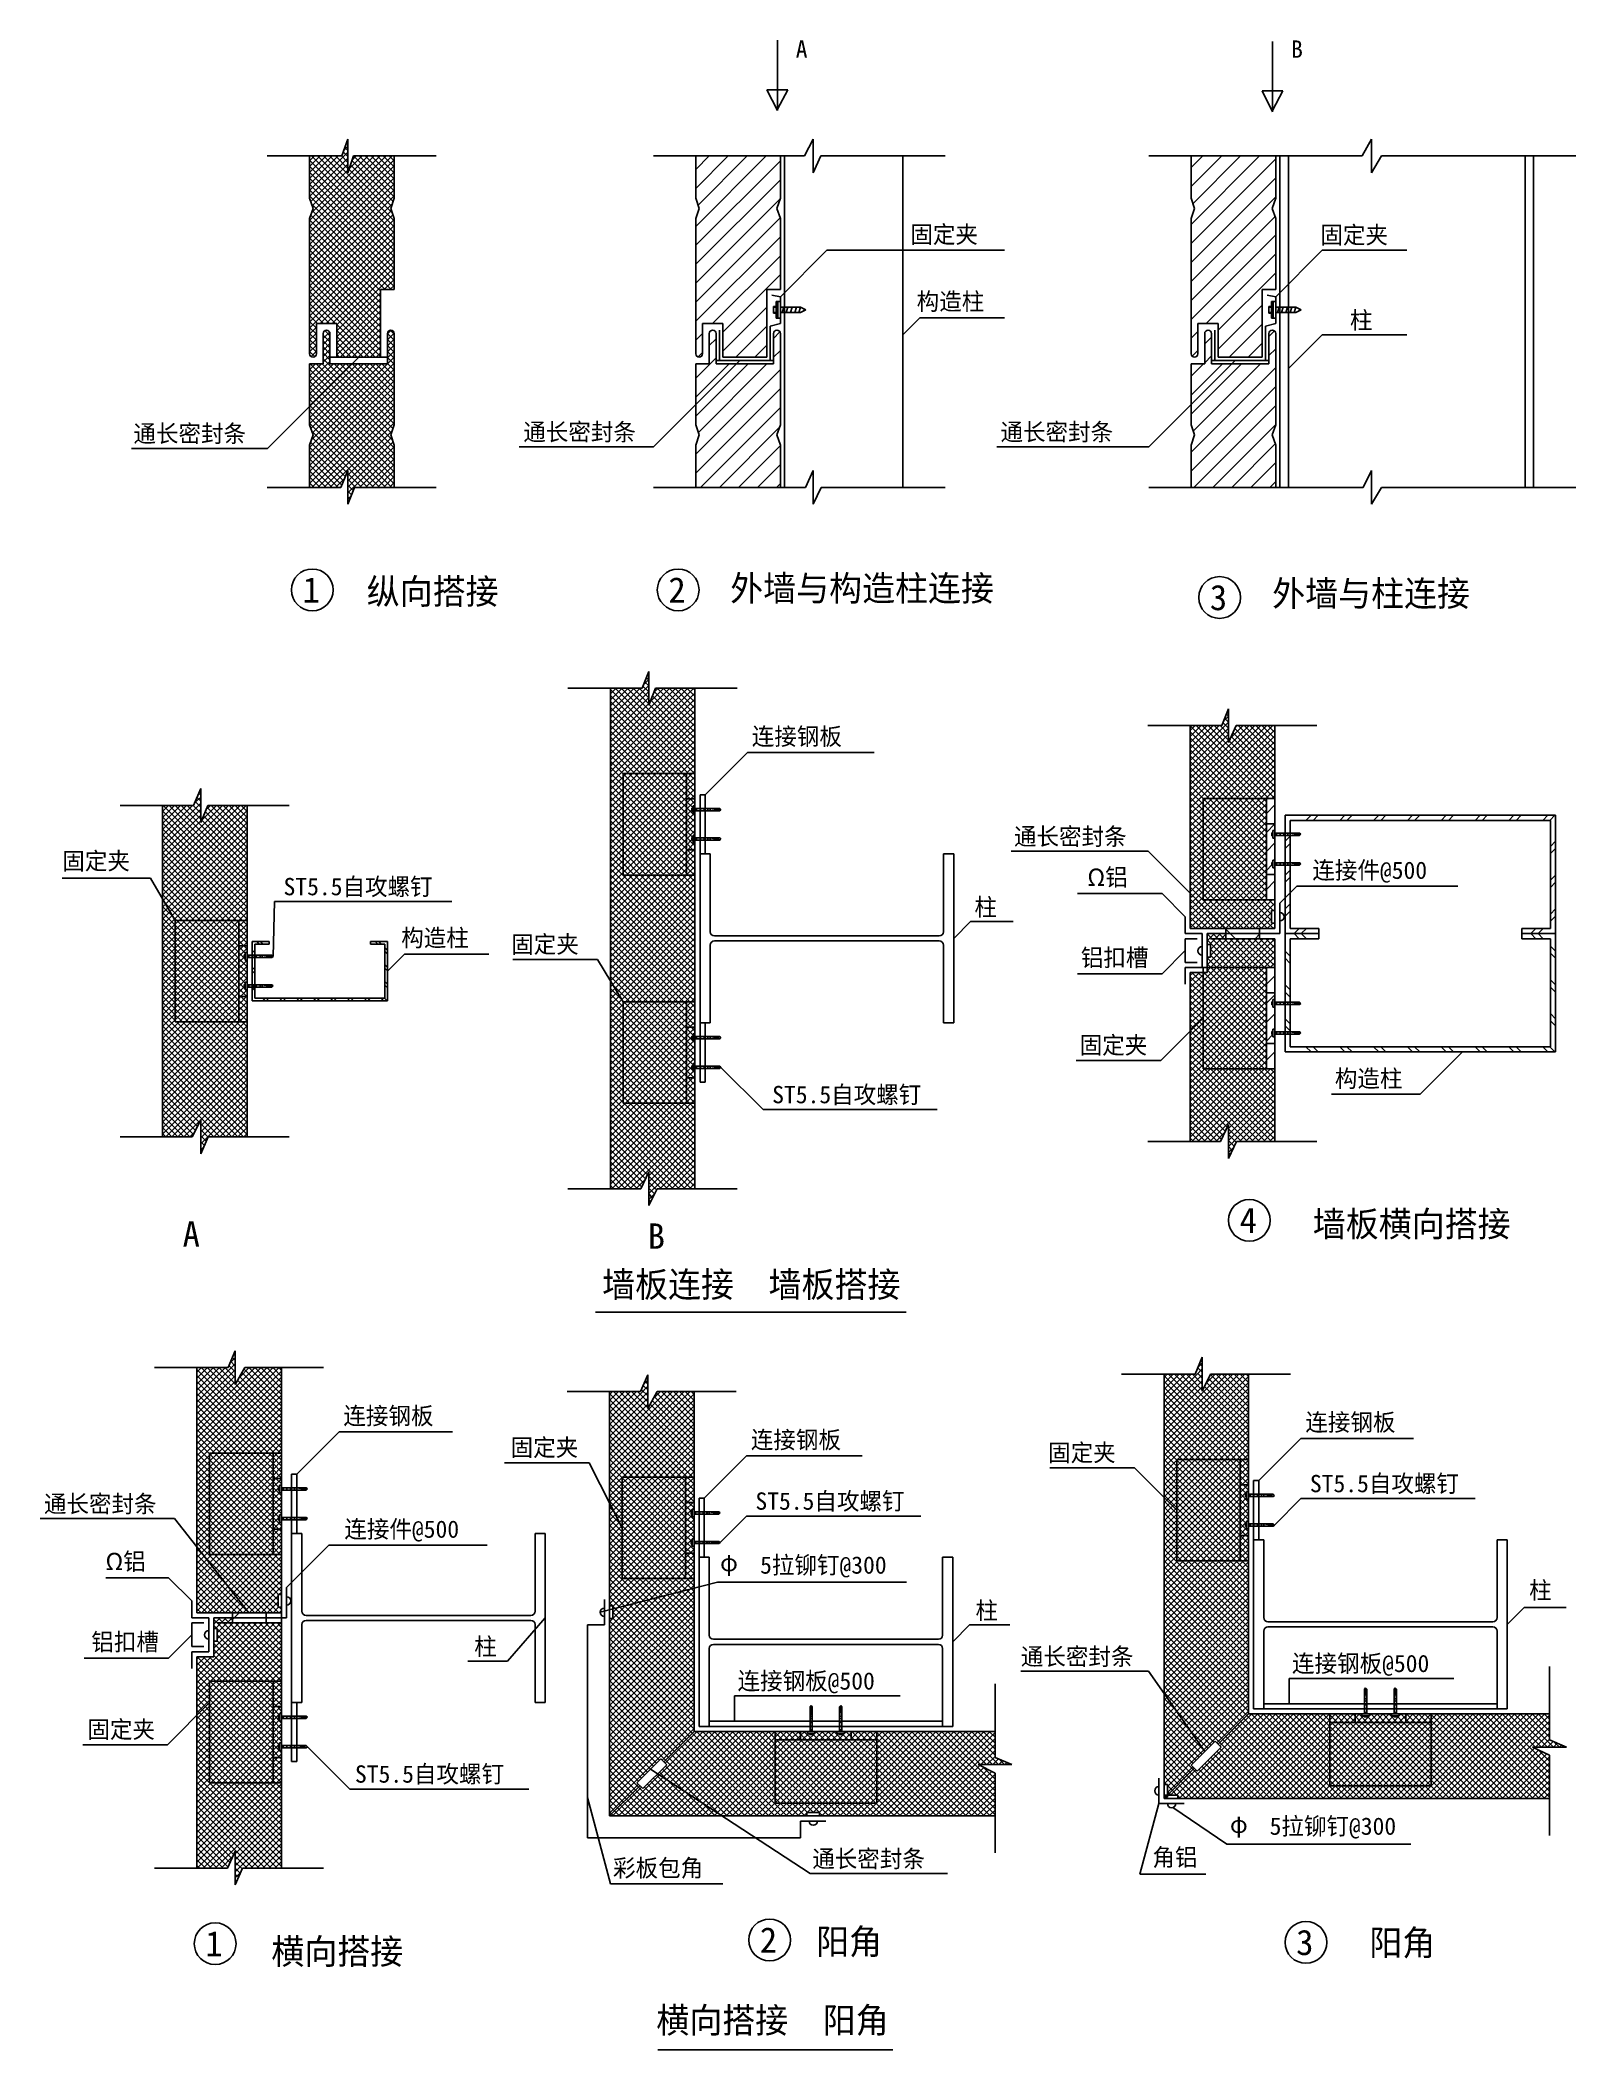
# Model space of a CAD drawing. Header units: metres. Extents: x 2813 to 20978, y 7182 to 30956.
import ezdxf

# ---------------------------------------------------------------- set-up
doc = ezdxf.new("R2010")
doc.units = ezdxf.units.M
for name, color, linetype in [('1', 2, 'Continuous'), ('2', 3, 'Continuous'), ('4', 5, 'Continuous'), ('5', 6, 'Continuous')]:
    doc.layers.add(name, color=color, linetype=linetype)
pattern_1 = [(45, (0, 0), (-224.5064, 224.5064), [])]
pattern_2 = [(45, (0, 0), (-112.2532, 112.2532), [])]

msp = doc.modelspace()

# ---------------------------------------------------------------- texts
at = {"layer": '4'}
for s, height, p in [('A', 205, (11750.53, 30747.76)), ('B', 205, (17609.96, 30747.76)), ('固定夹', 205, (13106.44, 28555.54)), ('固定夹', 205, (17957.22, 28549.68)), ('构造柱', 205, (13181.14, 27763.46)), ('柱', 205, (18306.34, 27540.68)), ('通长密封条', 205, (3916.08, 26199.49)), ('通长密封条', 205, (8527.78, 26218.52)), ('通长密封条', 205, (14172.78, 26218.52)), ('1', 300, (5917.13, 24302.77)), ('纵向搭接', 300, (6675.62, 24284.87)), ('2', 300, (10245.02, 24302.77)), ('外墙与构造柱连接', 300, (10975.12, 24322.24)), ('3', 300, (16649.29, 24212.73)), ('外墙与柱连接', 300, (17386.5, 24260)), ('连接钢板', 205, (11230.53, 22617.28)), ('通长密封条', 205, (14332.18, 21433.28)), ('固定夹', 205, (3075.09, 21143.59)), ('Ω铝', 205, (15199.53, 20951.65)), ('连接件@500', 205, (17861.53, 21033.9)), ('ST5.5自攻螺钉', 205, (5692.04, 20840.09)), ('柱', 205, (13864.21, 20598.7)), ('构造柱', 205, (7083.98, 20234.69)), ('固定夹', 205, (8385.17, 20157.7)), ('铝扣槽', 205, (15123.01, 19999.87)), ('固定夹', 205, (15109.3, 18965.03)), ('构造柱', 205, (18127.68, 18570.37)), ('ST5.5自攻螺钉', 205, (11472.24, 18379.5)), ('4', 300, (17001.22, 16844.83)), ('墙板横向搭接', 300, (17866.36, 16801.85)), ('A', 300, (4498.16, 16682.73)), ('B', 300, (9999.25, 16657.99)), ('墙板连接  墙板搭接', 300, (9460.77, 16085.62)), ('连接钢板', 205, (6399.61, 14579.8)), ('连接钢板', 205, (11219.64, 14296.28)), ('连接钢板', 205, (17778.47, 14503.36)), ('固定夹', 205, (8378.03, 14205.66)), ('固定夹', 205, (14736.09, 14143.78)), ('ST5.5自攻螺钉', 205, (11273.85, 13571.01)), ('ST5.5自攻螺钉', 205, (17832.68, 13778.08)), ('通长密封条', 205, (2857.61, 13538.47)), ('连接件@500', 205, (6411.31, 13239.09)), ('Ω铝', 205, (3584.58, 12856.84)), ('φ', 205, (10855.1, 12843.37)), ('   5拉铆钉@300', 205, (10910.66, 12814.51)), ('柱', 205, (20425.78, 12515.85)), ('柱', 205, (13876.5, 12277.7)), ('铝扣槽', 205, (3418.48, 11905.06)), ('柱', 205, (7947.27, 11851.1)), ('通长密封条', 205, (14413.18, 11732.32)), ('连接钢板@500', 205, (11062.27, 11443.17)), ('连接钢板@500', 205, (17621.1, 11650.24)), ('固定夹', 205, (3372.17, 10870.22)), ('ST5.5自攻螺钉', 205, (6536.88, 10342.03)), ('φ', 205, (16886.11, 9746.95)), ('   5拉铆钉@300', 205, (16937.67, 9725.53)), ('通长密封条', 205, (11946.15, 9339.48)), ('角铝', 205, (15970.04, 9357.56)), ('彩板包角', 205, (9589.32, 9230.29)), ('1', 300, (4767.87, 8287.5)), ('2', 300, (11326.19, 8331.41)), ('阳角', 300, (11991.35, 8311.45)), ('3', 300, (17670.36, 8302.69)), ('阳角', 300, (18535.5, 8298.46)), ('横向搭接', 300, (5547.25, 8195.51)), ('横向搭接  阳角', 300, (10101.28, 7382.26))]:
    msp.add_text(s, height=height, dxfattribs=at).set_placement(p)

# ---------------------------------------------------------------- hatches: boundary and pattern name
at = {"layer": '5'}
h = msp.add_hatch(dxfattribs=at)
h.set_pattern_fill('_U', scale=50)
h.set_pattern_definition(pattern_2)
h.paths.add_polyline_path([(11568.53, 28845.9), (11528.53, 28965.9), (11568.53, 29085.9), (11568.53, 29585.9), (10568.53, 29585.9), (10568.53, 29085.9), (10608.53, 28965.9), (10568.53, 28845.9), (10568.53, 27245.9), (10568.53, 27245.9, 1), (10648.53, 27245.9), (10648.53, 27605.9), (10888.53, 27605.9), (10888.53, 27205.9), (11408.53, 27205.9), (11408.53, 28005.9), (11568.53, 28005.9)])
h = msp.add_hatch(dxfattribs=at)
h.set_pattern_fill('_U', scale=50)
h.set_pattern_definition(pattern_2)
h.paths.add_polyline_path([(17427.95, 28845.9), (17387.95, 28965.9), (17427.95, 29085.9), (17427.95, 29585.9), (16427.95, 29585.9), (16427.95, 29085.9), (16467.95, 28965.9), (16427.95, 28845.9), (16427.95, 27245.9), (16427.95, 27245.9, 1), (16507.95, 27245.9), (16507.95, 27605.9), (16747.95, 27605.9), (16747.95, 27205.9), (17267.95, 27205.9), (17267.95, 28005.9), (17427.95, 28005.9)])
h = msp.add_hatch(dxfattribs=at)
h.set_pattern_fill('_U', scale=50)
h.set_pattern_definition(pattern_2)
h.paths.add_polyline_path([(11568.53, 26405.9), (11568.53, 27485.9, 1), (11488.53, 27485.9), (11488.53, 27125.9), (11049.51, 27125.9), (10568.53, 26644.92), (10568.53, 26405.9), (10608.53, 26285.9), (10568.53, 26165.9), (10568.53, 25665.9), (11568.53, 25665.9), (11568.53, 26165.9), (11528.53, 26285.9)])
h.paths.add_polyline_path([(11049.51, 27125.9), (10808.53, 27125.9), (10808.53, 27485.9, 1), (10728.53, 27485.9), (10728.53, 27125.9), (10568.53, 27125.9), (10568.53, 26644.92)])
h = msp.add_hatch(dxfattribs=at)
h.set_pattern_fill('_U', scale=50)
h.set_pattern_definition(pattern_2)
h.paths.add_polyline_path([(17427.95, 26405.9), (17427.95, 27485.9, 1), (17347.95, 27485.9), (17347.95, 27125.9), (16908.93, 27125.9), (16427.95, 26644.92), (16427.95, 26405.9), (16467.95, 26285.9), (16427.95, 26165.9), (16427.95, 25665.9), (17427.95, 25665.9), (17427.95, 26165.9), (17387.95, 26285.9)])
h.paths.add_polyline_path([(16908.93, 27125.9), (16667.95, 27125.9), (16667.95, 27485.9, 1), (16587.95, 27485.9), (16587.95, 27125.9), (16427.95, 27125.9), (16427.95, 26644.92)])
h = msp.add_hatch(dxfattribs=at)
h.set_pattern_fill('_U', scale=50)
h.set_pattern_definition(pattern_2)
h.paths.add_polyline_path([(17418.18, 21986.5), (17318.18, 21986.5), (17318.18, 21686.5), (17418.18, 21686.5)])
h.paths.add_polyline_path([(17418.18, 21516.5), (17395.68, 21516.5), (17395.68, 21543.5), (17382.18, 21543.5), (17382.18, 21579.5), (17395.68, 21579.5), (17395.68, 21606.5), (17418.18, 21606.5), (17418.18, 21686.5), (17318.18, 21686.5), (17318.18, 21086.5), (17418.18, 21086.5), (17418.18, 21166.5), (17395.68, 21166.5), (17395.68, 21193.5), (17382.18, 21193.5), (17382.18, 21229.5), (17395.68, 21229.5), (17395.68, 21256.5), (17418.18, 21256.5)])
h.paths.add_polyline_path([(17418.18, 21086.5), (17318.18, 21086.5), (17318.18, 20786.5), (17418.18, 20786.5)])
h = msp.add_hatch(dxfattribs=at)
h.set_pattern_fill('_U', scale=100)
h.set_pattern_definition(pattern_1)
h.paths.add_polyline_path([(16838.18, 20446.5), (16838.18, 20386.5), (17238.18, 20386.5), (17238.18, 20446.5)])
h.paths.add_polyline_path([(17238.18, 20326.5), (17238.18, 20386.5), (16838.18, 20386.5), (16838.18, 20326.5)])
h = msp.add_hatch(dxfattribs=at)
h.set_pattern_fill('_U', scale=50)
h.set_pattern_definition(pattern_2)
h.paths.add_polyline_path([(17418.18, 19086.5), (17318.18, 19086.5), (17318.18, 18786.5), (17418.18, 18786.5)])
h.paths.add_polyline_path([(17418.18, 19516.5), (17395.68, 19516.5), (17395.68, 19543.5), (17382.18, 19543.5), (17382.18, 19579.5), (17395.68, 19579.5), (17395.68, 19606.5), (17418.18, 19606.5), (17418.18, 19686.5), (17318.18, 19686.5), (17318.18, 19086.5), (17418.18, 19086.5), (17418.18, 19166.5), (17395.68, 19166.5), (17395.68, 19193.5), (17382.18, 19193.5), (17382.18, 19229.5), (17395.68, 19229.5), (17395.68, 19256.5), (17418.18, 19256.5)])
h.paths.add_polyline_path([(17418.18, 19986.5), (17318.18, 19986.5), (17318.18, 19686.5), (17418.18, 19686.5)])
h = msp.add_hatch(dxfattribs=at)
h.set_pattern_fill('_U', scale=100)
h.set_pattern_definition(pattern_1)
h.paths.add_polyline_path([(5087.96, 12351.69), (5087.96, 12291.69), (5487.96, 12291.69), (5487.96, 12351.69)])
h.paths.add_polyline_path([(5487.96, 12231.69), (5487.96, 12291.69), (5087.96, 12291.69), (5087.96, 12231.69)])

# ---------------------------------------------------------------- linework, layer by layer
for p, q in [((11533.98, 30955.6), (11533.98, 30123.27)), ((17389.8, 30941.15), (17389.8, 30108.83)), ((11533.98, 30123.27), (11410.58, 30369.89)), ((11410.58, 30369.89), (11657.38, 30369.89)), ((11657.38, 30369.89), (11533.98, 30138.69)), ((17266.4, 30355.44), (17513.21, 30355.44)), ((17389.8, 30108.83), (17266.4, 30355.44)), ((17513.21, 30355.44), (17389.8, 30124.24)), ((9708.88, 22279.17), (10558.88, 22279.17)), ((9708.88, 22279.17), (9708.88, 21079.17)), ((10458.88, 22279.17), (10458.88, 21079.17)), ((10458.88, 21979.17), (10558.88, 21979.17)), ((16568.18, 21986.5), (16568.18, 20786.5)), ((16568.18, 21986.5), (17418.18, 21986.5)), ((17318.18, 21986.5), (17318.18, 20786.5)), ((17318.18, 21686.5), (17418.18, 21686.5)), ((10458.88, 21379.17), (10558.88, 21379.17)), ((9708.88, 21079.17), (10558.88, 21079.17)), ((17318.18, 21086.5), (17418.18, 21086.5)), ((16568.18, 20786.5), (17418.18, 20786.5)), ((4411.38, 20542.38), (4411.38, 19342.38)), ((4411.38, 20542.38), (5261.38, 20542.38)), ((5161.38, 20542.38), (5161.38, 19342.38)), ((5161.38, 20242.38), (5261.38, 20242.38)), ((16568.18, 19986.5), (16568.18, 18786.5)), ((16568.18, 19986.5), (17418.18, 19986.5)), ((17318.18, 19986.5), (17318.18, 18786.5)), ((5161.38, 19642.38), (5261.38, 19642.38)), ((9708.88, 19579.17), (10558.88, 19579.17)), ((9708.88, 19579.17), (9708.88, 18379.17)), ((10458.88, 19579.17), (10458.88, 18379.17)), ((17318.18, 19686.5), (17418.18, 19686.5)), ((4411.38, 19342.38), (5261.38, 19342.38)), ((10458.88, 19279.17), (10558.88, 19279.17)), ((17318.18, 19086.5), (17418.18, 19086.5)), ((16568.18, 18786.5), (17418.18, 18786.5)), ((10458.88, 18679.17), (10558.88, 18679.17)), ((9708.88, 18379.17), (10558.88, 18379.17)), ((9382.24, 15907.04), (13056.43, 15907.04)), ((4817.96, 14241.69), (5667.96, 14241.69)), ((4817.96, 14241.69), (4817.96, 13041.69)), ((5567.96, 14241.69), (5567.96, 13041.69)), ((16256.82, 14165.25), (17106.82, 14165.25)), ((16256.82, 14165.25), (16256.82, 12965.25)), ((17006.82, 14165.25), (17006.82, 12965.25)), ((5567.96, 13941.69), (5667.96, 13941.69)), ((9697.99, 13958.17), (9697.99, 12758.17)), ((9697.99, 13958.17), (10547.99, 13958.17)), ((10447.99, 13958.17), (10447.99, 12758.17)), ((17006.82, 13865.25), (17106.82, 13865.25)), ((10447.99, 13658.17), (10547.99, 13658.17)), ((5567.96, 13341.69), (5667.96, 13341.69)), ((17006.82, 13265.25), (17106.82, 13265.25)), ((4817.96, 13041.69), (5667.96, 13041.69)), ((10447.99, 13058.17), (10547.99, 13058.17)), ((16256.82, 12965.25), (17106.82, 12965.25)), ((9697.99, 12758.17), (10547.99, 12758.17)), ((4817.96, 11541.69), (5667.96, 11541.69)), ((4817.96, 11541.69), (4817.96, 10341.69)), ((5567.96, 11541.69), (5567.96, 10341.69)), ((5567.96, 11241.69), (5667.96, 11241.69)), ((11507.99, 10098.17), (11507.99, 10948.17)), ((11807.99, 10848.17), (11807.99, 10948.17)), ((12407.99, 10848.17), (12407.99, 10948.17)), ((12707.99, 10098.17), (12707.99, 10948.17)), ((18066.82, 10305.25), (18066.82, 11155.25)), ((18066.82, 11055.25), (19266.82, 11055.25)), ((18366.82, 11055.25), (18366.82, 11155.25)), ((18966.82, 11055.25), (18966.82, 11155.25)), ((19266.82, 10305.25), (19266.82, 11155.25)), ((11507.99, 10848.17), (12707.99, 10848.17)), ((5567.96, 10641.69), (5667.96, 10641.69)), ((4817.96, 10341.69), (5667.96, 10341.69)), ((18066.82, 10305.25), (19266.82, 10305.25)), ((11507.99, 10098.17), (12707.99, 10098.17)), ((10120.46, 7182.01), (12899.64, 7182.01))]:
    msp.add_line(p, q)
at = {"layer": '1'}
for p, q in [((6000.71, 29085.9), (6000.71, 29585.9)), ((7000.71, 29085.9), (7000.71, 29585.9)), ((10568.53, 29085.9), (10568.53, 29585.9)), ((11568.53, 29085.9), (11568.53, 29585.9)), ((16427.95, 29085.9), (16427.95, 29585.9)), ((17427.95, 29085.9), (17427.95, 29585.9)), ((6040.71, 28965.9), (6000.71, 29085.9)), ((6960.71, 28965.9), (7000.71, 29085.9)), ((10608.53, 28965.9), (10568.53, 29085.9)), ((11528.53, 28965.9), (11568.53, 29085.9)), ((16467.95, 28965.9), (16427.95, 29085.9)), ((17387.95, 28965.9), (17427.95, 29085.9)), ((6000.71, 28845.9), (6040.71, 28965.9)), ((6000.71, 27245.9), (6000.71, 28845.9)), ((7000.71, 28845.9), (6960.71, 28965.9)), ((7000.71, 28005.9), (7000.71, 28845.9)), ((10568.53, 28845.9), (10608.53, 28965.9)), ((10568.53, 27245.9), (10568.53, 28845.9)), ((11568.53, 28845.9), (11528.53, 28965.9)), ((11568.53, 28005.9), (11568.53, 28845.9)), ((16427.95, 28845.9), (16467.95, 28965.9)), ((16427.95, 27245.9), (16427.95, 28845.9)), ((17427.95, 28845.9), (17387.95, 28965.9)), ((17427.95, 28005.9), (17427.95, 28845.9)), ((7000.71, 28005.9), (6840.71, 28005.9)), ((6840.71, 27205.9), (6840.71, 28005.9)), ((11568.53, 28005.9), (11408.53, 28005.9)), ((11408.53, 27205.9), (11408.53, 28005.9)), ((11568.53, 27921.15), (11468.53, 27939.9)), ((11568.53, 27605.9), (11568.53, 27921.15)), ((17427.95, 28005.9), (17267.95, 28005.9)), ((17267.95, 27205.9), (17267.95, 28005.9)), ((17427.95, 27921.15), (17327.95, 27939.9)), ((17427.95, 27605.9), (17427.95, 27921.15)), ((6080.71, 27605.9), (6320.71, 27605.9)), ((6080.71, 27245.9), (6080.71, 27605.9)), ((6320.71, 27205.9), (6320.71, 27605.9)), ((10648.53, 27245.9), (10648.53, 27605.9)), ((10648.53, 27605.9), (10888.53, 27605.9)), ((10888.53, 27205.9), (10888.53, 27605.9)), ((11448.53, 27573.17), (11568.53, 27605.9)), ((16507.95, 27605.9), (16747.95, 27605.9)), ((16507.95, 27245.9), (16507.95, 27605.9)), ((16747.95, 27205.9), (16747.95, 27605.9)), ((17307.95, 27573.17), (17427.95, 27605.9)), ((6160.71, 27125.9), (6160.71, 27485.9)), ((6240.71, 27125.9), (6240.71, 27485.9)), ((6920.71, 27125.9), (6920.71, 27485.9)), ((7000.71, 26445.9), (7000.71, 27485.9)), ((7000.71, 26405.9), (7000.71, 27485.9)), ((10728.53, 27125.9), (10728.53, 27485.9)), ((10808.53, 27125.9), (10808.53, 27485.9)), ((10848.53, 27165.9), (10848.53, 27525.9)), ((11448.53, 27165.9), (11448.53, 27573.17)), ((11488.53, 27125.9), (11488.53, 27485.9)), ((11568.53, 26445.9), (11568.53, 27485.9)), ((16587.95, 27125.9), (16587.95, 27485.9)), ((16667.95, 27125.9), (16667.95, 27485.9)), ((16707.95, 27165.9), (16707.95, 27525.9)), ((17307.95, 27165.9), (17307.95, 27573.17)), ((17347.95, 27125.9), (17347.95, 27485.9)), ((17427.95, 26445.9), (17427.95, 27485.9)), ((6000.71, 27125.9), (6000.71, 26405.9)), ((6160.71, 27125.9), (6000.71, 27125.9)), ((6560.71, 27125.9), (6240.71, 27125.9)), ((6840.71, 27205.9), (6320.71, 27205.9)), ((6840.71, 27205.9), (6600.71, 27205.9)), ((6840.71, 27125.9), (6600.71, 27125.9)), ((6840.71, 27125.9), (6920.71, 27125.9)), ((10568.53, 27125.9), (10568.53, 26405.9)), ((10728.53, 27125.9), (10568.53, 27125.9)), ((11488.53, 27125.9), (10808.53, 27125.9)), ((11448.53, 27165.9), (10848.53, 27165.9)), ((10888.53, 27205.9), (11408.53, 27205.9)), ((11408.53, 27165.9), (11168.53, 27165.9)), ((16427.95, 27125.9), (16427.95, 26405.9)), ((16587.95, 27125.9), (16427.95, 27125.9)), ((17347.95, 27125.9), (16667.95, 27125.9)), ((17307.95, 27165.9), (16707.95, 27165.9)), ((16747.95, 27205.9), (17267.95, 27205.9)), ((17267.95, 27165.9), (17027.95, 27165.9)), ((6040.71, 26285.9), (6000.71, 26405.9)), ((6960.71, 26285.9), (7000.71, 26405.9)), ((10608.53, 26285.9), (10568.53, 26405.9)), ((11528.53, 26285.9), (11568.53, 26405.9)), ((16467.95, 26285.9), (16427.95, 26405.9)), ((17387.95, 26285.9), (17427.95, 26405.9)), ((6000.71, 26165.9), (6040.71, 26285.9)), ((6000.71, 25665.9), (6000.71, 26165.9)), ((7000.71, 26165.9), (6960.71, 26285.9)), ((7000.71, 25665.9), (7000.71, 26165.9)), ((10568.53, 26165.9), (10608.53, 26285.9)), ((10568.53, 25665.9), (10568.53, 26165.9)), ((11568.53, 26165.9), (11528.53, 26285.9)), ((11568.53, 25665.9), (11568.53, 26165.9)), ((16427.95, 26165.9), (16467.95, 26285.9)), ((16427.95, 25665.9), (16427.95, 26165.9)), ((17427.95, 26165.9), (17387.95, 26285.9)), ((17427.95, 25665.9), (17427.95, 26165.9)), ((9558.88, 17369.17), (9558.88, 23289.17)), ((10558.88, 17369.17), (10558.88, 23289.17)), ((16418.18, 20446.5), (16418.18, 22846.5)), ((17418.18, 20446.5), (17418.18, 22846.5)), ((4261.38, 17982.38), (4261.38, 21902.38)), ((5261.38, 17982.38), (5261.38, 21902.38)), ((17478.18, 20386.5), (17478.18, 20746.5)), ((16358.18, 20386.5), (16358.18, 20586.5)), ((16358.18, 20386.5), (16558.18, 20386.5)), ((16358.18, 20326.5), (16498.18, 20326.5)), ((16358.18, 20326.5), (16358.18, 20046.5)), ((16558.18, 19986.5), (16558.18, 20386.5)), ((16618.18, 20386.5), (17478.18, 20386.5)), ((16618.18, 19986.5), (16618.18, 20386.5)), ((17418.18, 17926.5), (17418.18, 20326.5)), ((16358.18, 20046.5), (16498.18, 20046.5)), ((16358.18, 19786.5), (16358.18, 19986.5)), ((16358.18, 19986.5), (16558.18, 19986.5)), ((16418.18, 17926.5), (16418.18, 19926.5)), ((4667.96, 12351.69), (4667.96, 15251.69)), ((5667.96, 9331.69), (5667.96, 15251.69)), ((16106.82, 10155.25), (16106.82, 15175.25)), ((17106.82, 11155.25), (17106.82, 15175.25)), ((9547.99, 9948.17), (9547.99, 14968.17)), ((10547.99, 10948.17), (10547.99, 14968.17)), ((5727.96, 12291.69), (5727.96, 12651.69)), ((4607.96, 12291.69), (4607.96, 12491.69)), ((9487.99, 12508.17), (9487.99, 12208.17)), ((4607.96, 12291.69), (4807.96, 12291.69)), ((4607.96, 12231.69), (4747.96, 12231.69)), ((4607.96, 12231.69), (4607.96, 11951.69)), ((4807.96, 11891.69), (4807.96, 12291.69)), ((4867.96, 12291.69), (5727.96, 12291.69)), ((4867.96, 11831.69), (4867.96, 12291.69)), ((9287.99, 12208.17), (9487.99, 12208.17)), ((9287.99, 12208.17), (9287.99, 9688.17)), ((4607.96, 11951.69), (4747.96, 11951.69)), ((4607.96, 11891.69), (4807.96, 11891.69)), ((4607.96, 11691.69), (4607.96, 11891.69)), ((4667.96, 9331.69), (4667.96, 11831.69)), ((10547.99, 10948.17), (14107.99, 10948.17)), ((17106.82, 11155.25), (20666.82, 11155.25)), ((16046.82, 10395.25), (16046.82, 10095.25)), ((16346.82, 10095.25), (16046.82, 10095.25)), ((16106.82, 10155.25), (20666.82, 10155.25)), ((9547.99, 9948.17), (14107.99, 9948.17)), ((11807.99, 9888.17), (11807.99, 9688.17)), ((12107.99, 9888.17), (11807.99, 9888.17)), ((11807.99, 9688.17), (9287.99, 9688.17))]:
    msp.add_line(p, q, dxfattribs=at)
for centre in [(6032.26, 24452.77), (10360.16, 24452.77), (16764.43, 24362.73), (17116.35, 16994.83), (4883.01, 8437.5), (11441.32, 8481.41), (17785.5, 8452.69)]:
    msp.add_circle(centre, 247.01, dxfattribs=at)
for centre, start, end in [((6200.71, 27485.9), 0, 180), ((6960.71, 27485.9), 0, 180), ((10768.53, 27485.9), 0, 180), ((11528.53, 27485.9), 0, 180), ((16627.95, 27485.9), 0, 180), ((17387.95, 27485.9), 0, 180), ((6040.71, 27245.9), 180, 0), ((10608.53, 27245.9), 180, 0), ((16467.95, 27245.9), 180, 0)]:
    msp.add_arc(centre, 40, start, end, dxfattribs=at)
at = {"layer": '2'}
for p, q in [((6380.59, 29585.9), (6453.55, 29785.9)), ((6453.55, 29385.9), (6453.55, 29785.9)), ((11856.08, 29585.9), (11956.31, 29785.9)), ((11956.31, 29385.9), (11956.31, 29785.9)), ((18449.96, 29585.9), (18560.36, 29785.9)), ((18560.36, 29385.9), (18560.36, 29785.9)), ((6380.59, 29585.9), (5497.87, 29585.9)), ((6380.59, 29585.9), (5497.87, 29585.9)), ((6453.55, 29385.9), (6521.07, 29585.9)), ((7497.87, 29585.9), (6521.07, 29585.9)), ((11856.08, 29585.9), (10068.53, 29585.9)), ((11618.53, 25665.9), (11618.53, 29585.9)), ((11956.31, 29385.9), (12046.88, 29585.9)), ((13518.53, 29585.9), (12046.88, 29585.9)), ((13018.53, 25665.9), (13018.53, 29585.9)), ((18449.96, 29585.9), (15927.95, 29585.9)), ((17477.95, 25665.9), (17477.95, 29585.9)), ((17577.95, 25665.9), (17577.95, 29585.9)), ((18560.36, 29385.9), (18678.07, 29585.9)), ((20977.95, 29585.9), (18678.07, 29585.9)), ((20377.95, 25665.9), (20377.95, 29585.9)), ((20477.95, 25665.9), (20477.95, 29585.9)), ((11568.53, 27921.15), (12118.53, 28471.15)), ((12118.53, 28471.15), (14218.53, 28471.15)), ((17427.95, 27921.15), (17977.95, 28471.15)), ((18977.95, 28471.15), (17977.95, 28471.15)), ((13218.53, 27671.15), (13018.53, 27471.15)), ((14218.53, 27671.15), (13218.53, 27671.15)), ((11568.53, 26405.9), (11568.53, 27485.9)), ((17427.95, 26405.9), (17427.95, 27485.9)), ((17577.95, 27071.15), (17977.95, 27471.15)), ((18977.95, 27471.15), (17977.95, 27471.15)), ((6580.71, 27205.9), (5500.71, 26125.9)), ((6320.71, 27205.9), (6240.71, 27205.9)), ((6560.71, 27125.9), (6600.71, 27125.9)), ((6840.71, 27205.9), (6920.71, 27205.9)), ((11089.51, 27165.9), (10068.53, 26144.92)), ((10848.53, 27165.9), (10808.53, 27165.9)), ((11448.53, 27165.9), (11488.53, 27165.9)), ((16948.93, 27165.9), (15927.95, 26144.92)), ((16707.95, 27165.9), (16667.95, 27165.9)), ((17307.95, 27165.9), (17347.95, 27165.9)), ((5500.71, 26125.9), (3891.5, 26125.9)), ((10068.53, 26144.92), (8478.14, 26144.92)), ((15927.95, 26144.92), (14127.95, 26144.92)), ((6371.1, 25665.9), (6453.55, 25865.9)), ((6453.55, 25465.9), (6453.55, 25865.9)), ((11866.16, 25665.9), (11956.31, 25865.9)), ((11956.31, 25465.9), (11956.31, 25865.9)), ((18463.66, 25665.9), (18560.36, 25865.9)), ((18560.36, 25465.9), (18560.36, 25865.9)), ((6371.1, 25665.9), (5497.87, 25665.9)), ((6371.1, 25665.9), (5497.87, 25665.9)), ((6453.55, 25465.9), (6532.72, 25665.9)), ((7497.87, 25665.9), (6532.72, 25665.9)), ((11866.16, 25665.9), (10068.53, 25665.9)), ((11956.31, 25465.9), (12049.85, 25665.9)), ((13518.53, 25665.9), (12049.85, 25665.9)), ((18463.66, 25665.9), (15927.95, 25665.9)), ((18560.36, 25465.9), (18681.37, 25665.9)), ((20977.95, 25665.9), (18681.37, 25665.9)), ((9932.76, 23289.17), (10011.71, 23489.17)), ((10011.71, 23089.17), (10011.71, 23489.17)), ((9932.76, 23289.17), (9056.04, 23289.17)), ((9932.76, 23289.17), (9056.04, 23289.17)), ((10011.71, 23089.17), (10091.32, 23289.17)), ((11056.04, 23289.17), (10091.32, 23289.17)), ((16790.34, 22846.5), (15915.35, 22846.5)), ((16790.34, 22846.5), (15915.35, 22846.5)), ((16790.34, 22846.5), (16871.02, 23046.5)), ((16871.02, 22646.5), (16871.02, 23046.5)), ((16871.02, 22646.5), (16959.53, 22846.5)), ((17915.35, 22846.5), (16959.53, 22846.5)), ((10678.88, 22029.17), (11178.88, 22529.17)), ((11178.88, 22529.17), (12678.88, 22529.17)), ((4627.23, 21902.38), (3758.54, 21902.38)), ((4627.23, 21902.38), (3758.54, 21902.38)), ((4627.23, 21902.38), (4714.22, 22102.38)), ((4714.22, 21702.38), (4714.22, 22102.38)), ((4714.22, 21702.38), (4794.48, 21902.38)), ((5758.54, 21902.38), (4794.48, 21902.38)), ((14299.24, 21361.5), (15917.9, 21361.5)), ((17032.9, 20246.5), (15917.9, 21361.5)), ((4118.5, 21042.38), (3071.85, 21042.38)), ((4411.38, 20542.38), (4118.5, 21042.38)), ((17678.18, 20946.5), (17478.18, 20746.5)), ((17678.18, 20946.5), (19582.17, 20946.5)), ((5586.17, 20764.76), (5568.88, 20117.38)), ((5586.17, 20764.76), (7682.17, 20764.76)), ((16083.18, 20861.5), (15083.18, 20861.5)), ((16358.18, 20586.5), (16083.18, 20861.5)), ((13818.88, 20529.17), (13618.88, 20329.17)), ((14323.08, 20529.17), (13818.88, 20529.17)), ((16418.18, 20446.5), (17418.18, 20446.5)), ((16838.18, 20446.5), (16838.18, 20326.5)), ((17238.18, 20326.5), (17238.18, 20446.5)), ((17418.18, 20661.5), (17378.18, 20661.5)), ((17378.18, 20661.5), (17378.18, 20511.5)), ((17418.18, 20511.5), (17378.18, 20511.5)), ((16618.18, 20258.06), (16658.18, 20258.06)), ((16658.18, 20326.5), (17418.18, 20326.5)), ((16658.18, 20108.06), (16658.18, 20258.06)), ((7121.38, 20142.38), (6921.38, 19942.38)), ((8121.38, 20142.38), (7121.38, 20142.38)), ((9405.9, 20079.17), (8405.9, 20079.17)), ((9708.88, 19579.17), (9405.9, 20079.17)), ((16358.18, 20186.5), (16083.18, 19911.5)), ((16618.18, 20108.06), (16658.18, 20108.06)), ((16618.18, 19986.5), (16618.18, 19926.5)), ((16083.18, 19911.5), (15083.18, 19911.5)), ((16418.18, 19926.5), (16618.18, 19926.5)), ((16568.18, 19386.5), (16068.18, 18886.5)), ((11366.38, 18304.17), (10866.38, 18804.17)), ((16068.18, 18886.5), (15068.18, 18886.5)), ((19638.18, 18986.5), (19138.18, 18486.5)), ((18089.26, 18486.5), (19138.18, 18486.5)), ((4612.79, 17982.38), (4714.22, 18182.38)), ((4714.22, 17782.38), (4714.22, 18182.38)), ((11366.38, 18304.17), (13422.72, 18304.17)), ((16774.15, 17926.5), (16871.02, 18126.5)), ((16871.02, 17726.5), (16871.02, 18126.5)), ((4612.79, 17982.38), (3758.54, 17982.38)), ((4612.79, 17982.38), (3758.54, 17982.38)), ((4714.22, 17782.38), (4799.51, 17982.38)), ((5758.54, 17982.38), (4799.51, 17982.38)), ((16774.15, 17926.5), (15915.35, 17926.5)), ((16774.15, 17926.5), (15915.35, 17926.5)), ((16871.02, 17726.5), (16962.94, 17926.5)), ((17915.35, 17926.5), (16962.94, 17926.5)), ((9917.2, 17369.17), (9056.04, 17369.17)), ((9917.2, 17369.17), (9056.04, 17369.17)), ((9917.2, 17369.17), (10011.71, 17569.17)), ((10011.71, 17169.17), (10011.71, 17569.17)), ((10011.71, 17169.17), (10109.64, 17369.17)), ((11056.04, 17369.17), (10109.64, 17369.17)), ((5038.5, 15251.69), (4165.12, 15251.69)), ((5038.5, 15251.69), (4165.12, 15251.69)), ((5038.5, 15251.69), (5120.79, 15451.69)), ((5120.79, 15051.69), (5120.79, 15451.69)), ((5120.79, 15051.69), (5235.29, 15251.69)), ((6165.12, 15251.69), (5235.29, 15251.69)), ((16475.48, 15175.25), (16559.66, 15375.25)), ((16559.66, 14975.25), (16559.66, 15375.25)), ((9913.62, 14968.17), (10000.83, 15168.17)), ((10000.83, 14768.17), (10000.83, 15168.17)), ((16475.48, 15175.25), (15603.98, 15175.25)), ((16475.48, 15175.25), (15603.98, 15175.25)), ((16559.66, 14975.25), (16656.07, 15175.25)), ((17603.98, 15175.25), (16656.07, 15175.25)), ((9913.62, 14968.17), (9045.16, 14968.17)), ((9913.62, 14968.17), (9045.16, 14968.17)), ((10000.83, 14768.17), (10110.99, 14968.17)), ((11045.16, 14968.17), (10110.99, 14968.17)), ((5847.96, 13991.69), (6347.96, 14491.69)), ((6347.96, 14491.69), (7691.33, 14491.69)), ((17226.82, 13915.25), (17726.82, 14415.25)), ((17726.82, 14415.25), (19058.28, 14415.25)), ((9305.66, 14127.12), (8305.66, 14127.12)), ((9697.99, 13358.17), (9305.66, 14127.12)), ((10667.99, 13708.17), (11167.99, 14208.17)), ((11167.99, 14208.17), (12538.22, 14208.17)), ((15756.82, 14065.25), (14756.82, 14065.25)), ((16256.82, 13565.25), (15756.82, 14065.25)), ((17726.82, 13702.75), (17414.32, 13390.25)), ((17726.82, 13702.75), (19789.13, 13702.75)), ((2813.4, 13466.69), (4401.8, 13466.69)), ((5282.67, 12351.69), (4401.8, 13466.69)), ((11167.99, 13495.67), (10855.49, 13183.17)), ((11167.99, 13495.67), (13228.47, 13495.67)), ((6227.96, 13151.69), (5727.96, 12651.69)), ((6227.96, 13151.69), (8100.66, 13151.69)), ((4332.96, 12766.69), (3588.63, 12766.69)), ((4607.96, 12491.69), (4332.96, 12766.69)), ((10824.8, 12715), (9437.99, 12358.17)), ((10824.8, 12715), (13061.42, 12715)), ((5667.96, 12566.69), (5627.96, 12566.69)), ((5627.96, 12566.69), (5627.96, 12416.69)), ((5667.96, 12416.69), (5627.96, 12416.69)), ((9547.99, 12433.17), (9587.99, 12433.17)), ((9587.99, 12283.17), (9587.99, 12433.17)), ((20366.82, 12415.25), (20166.82, 12215.25)), ((20863.3, 12415.25), (20366.82, 12415.25)), ((4667.96, 12351.69), (5667.96, 12351.69)), ((4867.96, 12166.69), (4907.96, 12166.69)), ((4907.96, 12231.69), (5667.96, 12231.69)), ((4907.96, 12016.69), (4907.96, 12166.69)), ((5087.96, 12231.69), (5087.96, 12351.69)), ((5487.96, 12231.69), (5487.96, 12351.69)), ((8339.55, 11781.56), (8787.96, 12291.69)), ((9547.99, 12283.17), (9587.99, 12283.17)), ((13807.99, 12208.17), (13607.99, 12008.17)), ((14283.81, 12208.17), (13807.99, 12208.17)), ((4607.96, 12091.69), (4332.96, 11816.69)), ((4867.96, 12016.69), (4907.96, 12016.69)), ((4332.96, 11816.69), (3332.96, 11816.69)), ((4667.96, 11831.69), (4867.96, 11831.69)), ((8339.55, 11781.56), (7871.76, 11781.56)), ((14412.47, 11660.54), (15922.48, 11660.54)), ((16591.42, 10710.56), (15922.48, 11660.54)), ((20666.82, 10849.29), (20666.82, 11718.08)), ((20666.82, 10849.29), (20666.82, 11718.08)), ((14107.99, 10641.54), (14107.99, 11511.01)), ((14107.99, 10641.54), (14107.99, 11511.01)), ((17586.82, 11575.25), (17586.82, 11275.25)), ((17586.82, 11575.25), (19536, 11575.25)), ((4817.96, 11291.69), (4317.96, 10791.69)), ((11027.99, 11368.17), (12987.48, 11368.17)), ((11027.99, 11368.17), (11027.99, 11068.17)), ((10189.41, 10589.59), (10547.99, 10948.17)), ((16748.24, 10796.67), (17106.82, 11155.25)), ((4317.96, 10791.69), (3317.96, 10791.69)), ((6475.46, 10266.69), (5975.46, 10766.69)), ((16430.05, 10549.18), (16712.89, 10832.02)), ((16500.76, 10478.47), (16783.6, 10761.31)), ((16783.6, 10761.31), (16712.89, 10832.02)), ((20466.82, 10762.41), (20666.82, 10669.22)), ((20466.82, 10762.41), (20866.82, 10762.41)), ((20666.82, 10849.29), (20866.82, 10762.41)), ((9871.22, 10342.11), (10154.06, 10624.95)), ((9941.93, 10271.39), (10224.77, 10554.24)), ((10032.6, 10503.49), (11921.24, 9267.69)), ((10224.77, 10554.24), (10154.06, 10624.95)), ((13907.99, 10555.33), (14307.99, 10555.33)), ((13907.99, 10555.33), (14107.99, 10454.98)), ((14107.99, 10641.54), (14307.99, 10555.33)), ((16106.82, 10155.25), (16465.4, 10513.83)), ((16500.76, 10478.47), (16430.05, 10549.18)), ((20666.82, 9718.08), (20666.82, 10669.22)), ((6475.46, 10266.69), (8592.19, 10266.69)), ((9547.99, 9948.17), (9906.57, 10306.75)), ((9941.93, 10271.39), (9871.22, 10342.11)), ((14107.99, 9511.01), (14107.99, 10454.98)), ((16106.82, 10320.25), (16146.82, 10320.25)), ((16146.82, 10170.25), (16146.82, 10320.25)), ((9287.99, 10168.25), (9560.17, 9146.5)), ((12032.99, 9988.17), (11882.99, 9988.17)), ((11882.99, 9948.17), (11882.99, 9988.17)), ((12032.99, 9948.17), (12032.99, 9988.17)), ((15822.24, 9260.75), (16046.82, 10095.25)), ((16106.82, 10170.25), (16146.82, 10170.25)), ((16121.82, 10155.25), (16121.82, 10195.25)), ((16271.82, 10195.25), (16121.82, 10195.25)), ((16210.26, 10049.92), (16851.81, 9616.31)), ((16271.82, 10155.25), (16271.82, 10195.25)), ((5028.69, 9331.69), (5120.79, 9531.69)), ((5120.79, 9131.69), (5120.79, 9531.69)), ((16851.81, 9616.31), (19025.15, 9616.31)), ((5028.69, 9331.69), (4165.12, 9331.69)), ((5028.69, 9331.69), (4165.12, 9331.69)), ((5120.79, 9131.69), (5205.13, 9331.69)), ((6165.12, 9331.69), (5205.13, 9331.69)), ((9560.17, 9146.5), (10886.68, 9146.5)), ((11921.24, 9267.69), (13545.36, 9267.69)), ((16601.93, 9260.75), (15822.24, 9260.75))]:
    msp.add_line(p, q, dxfattribs=at)
for centre, start, end in [((17478.18, 20586.5), 270, 90), ((16558.18, 20183.06), 90, 270), ((5727.96, 12491.69), 270, 90), ((9487.99, 12358.17), 90, 270), ((4807.96, 12091.69), 90, 270), ((16046.82, 10245.25), 90, 270), ((16196.82, 10095.25), 180, 0), ((11957.99, 9888.17), 180, 0)]:
    msp.add_arc(centre, 50, start, end, dxfattribs=at)
at = {"layer": '5'}
for p, q in [((6453.55, 29720.64), (6436.27, 29737.92)), ((6445.34, 29762.8), (6453.55, 29771)), ((6000.71, 29176.75), (6453.55, 29629.58)), ((6000.71, 29530.3), (6056.31, 29585.9)), ((6000.71, 29459.59), (6127.02, 29585.9)), ((6000.71, 29388.88), (6197.73, 29585.9)), ((6000.71, 29318.17), (6268.44, 29585.9)), ((6000.71, 29247.46), (6339.15, 29585.9)), ((6000.71, 28823.19), (6763.41, 29585.9)), ((6000.71, 28752.48), (6834.13, 29585.9)), ((6000.71, 28681.77), (6904.84, 29585.9)), ((6000.71, 28611.06), (6975.55, 29585.9)), ((6000.71, 29106.04), (6453.55, 29558.87)), ((6000.71, 28540.35), (7000.71, 29540.35)), ((7000.71, 28537.08), (6000.71, 29537.08)), ((6013.35, 29047.97), (6453.55, 29488.16)), ((7000.71, 28607.79), (6022.61, 29585.9)), ((6024.71, 28917.91), (6692.7, 29585.9)), ((7000.71, 28678.5), (6093.32, 29585.9)), ((7000.71, 28749.22), (6164.03, 29585.9)), ((7000.71, 28819.93), (6234.74, 29585.9)), ((6453.55, 29437.8), (6305.45, 29585.9)), ((6453.55, 29508.51), (6376.16, 29585.9)), ((6453.55, 29579.22), (6398.3, 29634.47)), ((6405.06, 29651.8), (6453.55, 29700.29)), ((6453.55, 29649.93), (6417.25, 29686.23)), ((6472.07, 29435.97), (6621.99, 29585.9)), ((6987.25, 29045.52), (6502.89, 29529.87)), ((6506.74, 29541.36), (6551.28, 29585.9)), ((7000.71, 29102.77), (6521.64, 29581.84)), ((7000.71, 29173.48), (6588.29, 29585.9)), ((7000.71, 29244.19), (6659, 29585.9)), ((7000.71, 29314.9), (6729.71, 29585.9)), ((7000.71, 29385.61), (6800.42, 29585.9)), ((7000.71, 29456.32), (6871.13, 29585.9)), ((7000.71, 29527.03), (6941.85, 29585.9)), ((6000.71, 28469.64), (7000.71, 29469.64)), ((7000.71, 28466.37), (6000.71, 29466.37)), ((6000.71, 28398.93), (7000.71, 29398.93)), ((7000.71, 28395.66), (6000.71, 29395.66)), ((6000.71, 28328.22), (7000.71, 29328.22)), ((7000.71, 28324.95), (6000.71, 29324.95)), ((6000.71, 28257.51), (7000.71, 29257.51)), ((7000.71, 28254.24), (6000.71, 29254.24)), ((6031.03, 28994.93), (6453.55, 29417.45)), ((6978.34, 28913.01), (6467.29, 29424.06)), ((6969.57, 28992.48), (6486.85, 29475.2)), ((6000.71, 28186.8), (7000.71, 29186.8)), ((7000.71, 28183.53), (6000.71, 29183.53)), ((6000.71, 28116.09), (7000.71, 29116.09)), ((7000.71, 28112.82), (6000.71, 29112.82)), ((6000.71, 28045.37), (6980.45, 29025.11)), ((7000.71, 28042.11), (6022.6, 29020.21)), ((6000.71, 27974.66), (6968.52, 28942.47)), ((6000.71, 27903.95), (6986.2, 28889.44)), ((6000.71, 27833.24), (7000.71, 28833.24)), ((6840.71, 27989.98), (6000.71, 28829.98)), ((6895.5, 28005.9), (6014.41, 28886.99)), ((6966.21, 28005.9), (6032.09, 28940.02)), ((6000.71, 27762.53), (7000.71, 28762.53)), ((6840.71, 27919.27), (6000.71, 28759.27)), ((6000.71, 27691.82), (7000.71, 28691.82)), ((6840.71, 27848.55), (6000.71, 28688.55)), ((6000.71, 27621.11), (7000.71, 28621.11)), ((6840.71, 27777.84), (6000.71, 28617.84)), ((6000.71, 27550.4), (7000.71, 28550.4)), ((6840.71, 27707.13), (6000.71, 28547.13)), ((6840.71, 27636.42), (6000.71, 28476.42)), ((6840.71, 27565.71), (6000.71, 28405.71)), ((6840.71, 27495), (6000.71, 28335)), ((6126.92, 27605.9), (7000.71, 28479.69)), ((6197.63, 27605.9), (7000.71, 28408.98)), ((6268.34, 27605.9), (7000.71, 28338.27)), ((6840.71, 27424.29), (6000.71, 28264.29)), ((6840.71, 27353.58), (6000.71, 28193.58)), ((6840.71, 27282.87), (6000.71, 28122.87)), ((6320.71, 27587.56), (7000.71, 28267.56)), ((6320.71, 27516.85), (7000.71, 28196.85)), ((6880.47, 28005.9), (7000.71, 28126.14)), ((6951.18, 28005.9), (7000.71, 28055.43)), ((6840.71, 27212.16), (6000.71, 28052.16)), ((6776.26, 27205.9), (6000.71, 27981.45)), ((6305.55, 27605.9), (6000.71, 27910.74)), ((6234.84, 27605.9), (6000.71, 27840.03)), ((6320.71, 27446.14), (6840.71, 27966.14)), ((6320.71, 27375.43), (6840.71, 27895.43)), ((6320.71, 27304.71), (6840.71, 27824.71)), ((11518.53, 27865.9), (11568.53, 27865.9)), ((11518.53, 27865.9), (11518.53, 27665.9)), ((11538.53, 27865.9), (11538.53, 27665.9)), ((11568.53, 27865.9), (11568.53, 27665.9)), ((17377.95, 27865.9), (17377.95, 27665.9)), ((17377.95, 27865.9), (17427.95, 27865.9)), ((17397.95, 27865.9), (17397.95, 27665.9)), ((17427.95, 27865.9), (17427.95, 27665.9)), ((6164.13, 27605.9), (6000.71, 27769.32)), ((6093.42, 27605.9), (6000.71, 27698.61)), ((6080.71, 27547.89), (6000.71, 27627.89)), ((6320.71, 27234), (6840.71, 27754)), ((6705.55, 27205.9), (6320.71, 27590.74)), ((6363.31, 27205.9), (6840.71, 27683.29)), ((6434.02, 27205.9), (6840.71, 27612.58)), ((11488.53, 27805.9), (11518.53, 27805.9)), ((11488.53, 27805.9), (11488.53, 27725.9)), ((11488.53, 27795.9), (11518.53, 27795.9)), ((11488.53, 27735.9), (11518.53, 27735.9)), ((11488.53, 27725.9), (11518.53, 27725.9)), ((11518.53, 27665.9), (11568.53, 27665.9)), ((11568.53, 27795.9), (11808.53, 27795.9)), ((11568.53, 27735.9), (11808.53, 27735.9)), ((11608.53, 27795.9), (11588.53, 27735.9)), ((11658.53, 27795.9), (11638.53, 27735.9)), ((11708.53, 27795.9), (11688.53, 27735.9)), ((11758.53, 27795.9), (11738.53, 27735.9)), ((11808.53, 27795.9), (11788.53, 27735.9)), ((11808.53, 27795.9), (11868.53, 27765.9)), ((11868.53, 27765.9), (11808.53, 27735.9)), ((11851.39, 27774.47), (11844.53, 27753.9)), ((17347.95, 27805.9), (17347.95, 27725.9)), ((17347.95, 27805.9), (17377.95, 27805.9)), ((17347.95, 27795.9), (17377.95, 27795.9)), ((17347.95, 27735.9), (17377.95, 27735.9)), ((17347.95, 27725.9), (17377.95, 27725.9)), ((17377.95, 27665.9), (17427.95, 27665.9)), ((17427.95, 27795.9), (17667.95, 27795.9)), ((17427.95, 27735.9), (17667.95, 27735.9)), ((17467.95, 27795.9), (17447.95, 27735.9)), ((17517.95, 27795.9), (17497.95, 27735.9)), ((17567.95, 27795.9), (17547.95, 27735.9)), ((17617.95, 27795.9), (17597.95, 27735.9)), ((17667.95, 27795.9), (17647.95, 27735.9)), ((17667.95, 27795.9), (17727.95, 27765.9)), ((17727.95, 27765.9), (17667.95, 27735.9)), ((17710.81, 27774.47), (17703.95, 27753.9)), ((6000.71, 27479.69), (6080.71, 27559.69)), ((6080.71, 27477.18), (6000.71, 27557.18)), ((6000.71, 27408.98), (6080.71, 27488.98)), ((6080.71, 27406.47), (6000.71, 27486.47)), ((6000.71, 27338.27), (6080.71, 27418.27)), ((6080.71, 27335.76), (6000.71, 27415.76)), ((6000.71, 27267.56), (6080.71, 27347.56)), ((6080.71, 27265.05), (6000.71, 27345.05)), ((6160.71, 27427.56), (6236.64, 27503.48)), ((6240.71, 27387.89), (6160.71, 27467.89)), ((6160.71, 27356.85), (6240.71, 27436.85)), ((6240.71, 27317.18), (6160.71, 27397.18)), ((6160.71, 27286.14), (6240.71, 27366.14)), ((6163.83, 27501.39), (6185.22, 27522.77)), ((6240.71, 27458.61), (6179.5, 27519.81)), ((6634.84, 27205.9), (6320.71, 27520.03)), ((6564.13, 27205.9), (6320.71, 27449.32)), ((6493.42, 27205.9), (6320.71, 27378.61)), ((6504.73, 27205.9), (6840.71, 27541.87)), ((6575.45, 27205.9), (6840.71, 27471.16)), ((6646.16, 27205.9), (6840.71, 27400.45)), ((6920.71, 27480.45), (6965.83, 27525.57)), ((6920.71, 27409.74), (7000.54, 27489.57)), ((7000.71, 27405.71), (6920.71, 27485.71)), ((6920.71, 27339.03), (7000.71, 27419.03)), ((7000.71, 27335), (6920.71, 27415)), ((6920.71, 27268.32), (7000.71, 27348.32)), ((7000.71, 27264.29), (6920.71, 27344.29)), ((7000.71, 27476.42), (6952.16, 27524.97)), ((6062.62, 27212.43), (6000.71, 27274.34)), ((6000.71, 26914), (6240.71, 27154)), ((6000.71, 26136.19), (7000.71, 27136.19)), ((6000.71, 27055.43), (6071.18, 27125.9)), ((6000.71, 26984.71), (6141.89, 27125.9)), ((6000.71, 26843.29), (6283.31, 27125.9)), ((6000.71, 26772.58), (6354.02, 27125.9)), ((6000.71, 26701.87), (6424.73, 27125.9)), ((6000.71, 26631.16), (6495.45, 27125.9)), ((6000.71, 26560.45), (6566.16, 27125.9)), ((6000.71, 26489.74), (6636.87, 27125.9)), ((6000.71, 26419.03), (6707.58, 27125.9)), ((6254.22, 26879.41), (6007.73, 27125.9)), ((6015.1, 26362.71), (6778.29, 27125.9)), ((6017.32, 27213.45), (6080.71, 27276.85)), ((6021.21, 26227.4), (6919.71, 27125.9)), ((6032.78, 26309.68), (6849, 27125.9)), ((6289.58, 26914.76), (6078.44, 27125.9)), ((6324.93, 26950.12), (6149.15, 27125.9)), ((6240.71, 27246.47), (6160.71, 27326.47)), ((6160.71, 27215.43), (6240.71, 27295.43)), ((6240.71, 27175.76), (6160.71, 27255.76)), ((6160.71, 27144.71), (6240.71, 27224.71)), ((6360.29, 26985.47), (6160.71, 27185.05)), ((6395.64, 27020.83), (6290.58, 27125.9)), ((6422.71, 27205.9), (6320.71, 27307.89)), ((6352, 27205.9), (6320.71, 27237.18)), ((6431, 27056.19), (6361.29, 27125.9)), ((6466.35, 27091.54), (6432, 27125.9)), ((7000.71, 26627.89), (6502.71, 27125.9)), ((7000.71, 26698.61), (6573.42, 27125.9)), ((7000.71, 26769.32), (6644.13, 27125.9)), ((7000.71, 26840.03), (6714.84, 27125.9)), ((6716.87, 27205.9), (6840.71, 27329.74)), ((7000.71, 26910.74), (6785.55, 27125.9)), ((6787.58, 27205.9), (6840.71, 27259.03)), ((7000.71, 26981.45), (6856.26, 27125.9)), ((6920.71, 27197.61), (7000.71, 27277.61)), ((7000.71, 27193.58), (6920.71, 27273.58)), ((6920.71, 27126.9), (7000.71, 27206.9)), ((7000.71, 27122.87), (6920.71, 27202.87)), ((7000.71, 27052.16), (6920.71, 27132.16)), ((6000.71, 26065.48), (7000.71, 27065.48)), ((6218.87, 26844.05), (6000.71, 27062.21)), ((6000.71, 25994.77), (7000.71, 26994.77)), ((6183.51, 26808.7), (6000.71, 26991.5)), ((6000.71, 25924.05), (7000.71, 26924.05)), ((6148.16, 26773.34), (6000.71, 26920.79)), ((7000.71, 26132.92), (6254.22, 26879.41)), ((6981.84, 26222.5), (6289.58, 26914.76)), ((6967.82, 26307.23), (6324.93, 26950.12)), ((6985.5, 26360.26), (6360.29, 26985.47)), ((7000.71, 26415.76), (6395.64, 27020.83)), ((7000.71, 26486.47), (6431, 27056.19)), ((7000.71, 26557.18), (6466.35, 27091.54)), ((6000.71, 25853.34), (7000.71, 26853.34)), ((6112.8, 26737.99), (6000.71, 26850.08)), ((6000.71, 25782.63), (7000.71, 26782.63)), ((6077.44, 26702.63), (6000.71, 26779.37)), ((6000.71, 25711.92), (7000.71, 26711.92)), ((6042.09, 26667.28), (6000.71, 26708.66)), ((6006.73, 26631.92), (6000.71, 26637.95)), ((6972.76, 25665.9), (6006.73, 26631.92)), ((6025.4, 25665.9), (7000.71, 26641.21)), ((7000.71, 25708.66), (6042.09, 26667.28)), ((7000.71, 25779.37), (6077.44, 26702.63)), ((7000.71, 25850.08), (6112.8, 26737.99)), ((7000.71, 25920.79), (6148.16, 26773.34)), ((7000.71, 25991.5), (6183.51, 26808.7)), ((7000.71, 26062.21), (6218.87, 26844.05)), ((6902.05, 25665.9), (6000.71, 26567.23)), ((6831.34, 25665.9), (6000.71, 26496.52)), ((6760.63, 25665.9), (6000.71, 26425.81)), ((6096.11, 25665.9), (7000.71, 26570.5)), ((6166.82, 25665.9), (7000.71, 26499.79)), ((6237.53, 25665.9), (7000.71, 26429.08)), ((6420.28, 25794.11), (6012.66, 26201.74)), ((6689.92, 25665.9), (6026.11, 26329.71)), ((6442.34, 25842.76), (6030.33, 26254.77)), ((6453.55, 25811.21), (6976.95, 26334.61)), ((6453.55, 25740.5), (6970.27, 26257.22)), ((6453.55, 25669.78), (6987.95, 26204.19)), ((6400.82, 25742.86), (6000.71, 26142.97)), ((6380.26, 25692.71), (6000.71, 26072.26)), ((6336.36, 25665.9), (6000.71, 26001.55)), ((6265.65, 25665.9), (6000.71, 25930.84)), ((6520.37, 25665.9), (7000.71, 26146.24)), ((6591.08, 25665.9), (7000.71, 26075.53)), ((6661.79, 25665.9), (7000.71, 26004.82)), ((6732.5, 25665.9), (7000.71, 25934.11)), ((6194.94, 25665.9), (6000.71, 25860.13)), ((6124.23, 25665.9), (6000.71, 25789.42)), ((6053.52, 25665.9), (6000.71, 25718.71)), ((6308.24, 25665.9), (6413.35, 25771.01)), ((6619.2, 25665.9), (6453.55, 25831.55)), ((6548.49, 25665.9), (6453.55, 25760.84)), ((6515.98, 25627.7), (6453.55, 25690.13)), ((6803.21, 25665.9), (7000.71, 25863.39)), ((6873.92, 25665.9), (7000.71, 25792.68)), ((6944.63, 25665.9), (7000.71, 25721.97)), ((6453.55, 25599.07), (6524.52, 25670.04)), ((6496.89, 25576.08), (6453.55, 25619.42)), ((6453.55, 25528.36), (6494.87, 25569.68)), ((6476.34, 25525.92), (6453.55, 25548.71)), ((6455.97, 25475.58), (6453.55, 25478)), ((9558.88, 22867.86), (10011.71, 23320.7)), ((10011.71, 23246.11), (9943.65, 23314.17)), ((9948.12, 23327.82), (10011.71, 23391.41)), ((10011.71, 23316.82), (9962.16, 23366.37)), ((10011.71, 23387.53), (9982.89, 23416.35)), ((9995.13, 23445.54), (10011.71, 23462.12)), ((10011.71, 23458.24), (10002.82, 23467.13)), ((9558.88, 23221.42), (9626.63, 23289.17)), ((9558.88, 23150.71), (9697.34, 23289.17)), ((9558.88, 23079.99), (9768.05, 23289.17)), ((9558.88, 23009.28), (9838.76, 23289.17)), ((9558.88, 22938.57), (9909.47, 23289.17)), ((9558.88, 22585.02), (10263.02, 23289.17)), ((9558.88, 22514.31), (10333.73, 23289.17)), ((9558.88, 22443.6), (10404.44, 23289.17)), ((10554.39, 22279.17), (9558.88, 23274.68)), ((9558.88, 22797.15), (10011.71, 23249.99)), ((10483.68, 22279.17), (9558.88, 23203.97)), ((9558.88, 22726.44), (10011.71, 23179.28)), ((10412.97, 22279.17), (9558.88, 23133.26)), ((9558.88, 22655.73), (10011.71, 23108.57)), ((10342.26, 22279.17), (9558.88, 23062.55)), ((9587.01, 22401.03), (10475.15, 23289.17)), ((10558.88, 22345.39), (9615.1, 23289.17)), ((9622.37, 22365.67), (10545.86, 23289.17)), ((9657.73, 22330.32), (10558.88, 23231.47)), ((10558.88, 22416.1), (9685.81, 23289.17)), ((9693.08, 22294.96), (10558.88, 23160.76)), ((9748, 22279.17), (10558.88, 23090.05)), ((10558.88, 22486.81), (9756.52, 23289.17)), ((10011.71, 23104.69), (9827.23, 23289.17)), ((10011.71, 23175.4), (9897.95, 23289.17)), ((10558.88, 22557.53), (10018.23, 23098.17)), ((10026.18, 23123.04), (10192.31, 23289.17)), ((10558.88, 22628.24), (10038.05, 23149.06)), ((10558.88, 22698.95), (10057.49, 23200.33)), ((10074.12, 23241.68), (10121.6, 23289.17)), ((10558.88, 22769.66), (10077.77, 23250.76)), ((10558.88, 22840.37), (10110.08, 23289.17)), ((10558.88, 22911.08), (10180.79, 23289.17)), ((10558.88, 22981.79), (10251.5, 23289.17)), ((10558.88, 23052.5), (10322.21, 23289.17)), ((10558.88, 23123.21), (10392.92, 23289.17)), ((10558.88, 23193.92), (10463.63, 23289.17)), ((10558.88, 23264.63), (10534.34, 23289.17)), ((10271.55, 22279.17), (9558.88, 22991.84)), ((10200.84, 22279.17), (9558.88, 22921.13)), ((10130.13, 22279.17), (9558.88, 22850.42)), ((9818.71, 22279.17), (10558.88, 23019.33)), ((9889.42, 22279.17), (10558.88, 22948.62)), ((9960.13, 22279.17), (10558.88, 22877.91)), ((16418.18, 22435.08), (16871.02, 22887.91)), ((16418.18, 22788.63), (16476.05, 22846.5)), ((16418.18, 22717.92), (16546.77, 22846.5)), ((16418.18, 22647.21), (16617.48, 22846.5)), ((16418.18, 22576.5), (16688.19, 22846.5)), ((16418.18, 22505.79), (16758.9, 22846.5)), ((16418.18, 22152.23), (17112.45, 22846.5)), ((16418.18, 22081.52), (17183.16, 22846.5)), ((16418.18, 22010.81), (17253.87, 22846.5)), ((16418.18, 21940.1), (17324.58, 22846.5)), ((16418.18, 21869.39), (17395.29, 22846.5)), ((17276.73, 21986.5), (16418.18, 22845.05)), ((17347.44, 21986.5), (16487.44, 22846.5)), ((17418.15, 21986.5), (16558.15, 22846.5)), ((17418.18, 22057.18), (16628.86, 22846.5)), ((16871.02, 22675.05), (16699.57, 22846.5)), ((16871.02, 22745.76), (16770.28, 22846.5)), ((16871.02, 22816.47), (16804.17, 22883.33)), ((16811.67, 22899.28), (16871.02, 22958.62)), ((16871.02, 22887.18), (16825.43, 22932.77)), ((16871.02, 22957.89), (16846.27, 22982.64)), ((16859.18, 23017.5), (16871.02, 23029.34)), ((16871.02, 23028.6), (16865.77, 23033.85)), ((16898.57, 22703.33), (17041.74, 22846.5)), ((16952.75, 22828.22), (16971.03, 22846.5)), ((17418.18, 22410.73), (16982.41, 22846.5)), ((17418.18, 22481.44), (17053.12, 22846.5)), ((17418.18, 22552.15), (17123.83, 22846.5)), ((17418.18, 22622.86), (17194.54, 22846.5)), ((17418.18, 22693.57), (17265.26, 22846.5)), ((17418.18, 22764.28), (17335.97, 22846.5)), ((17418.18, 22835), (17406.68, 22846.5)), ((10059.42, 22279.17), (9558.88, 22779.71)), ((9988.71, 22279.17), (9558.88, 22709)), ((9918, 22279.17), (9558.88, 22638.29)), ((10030.84, 22279.17), (10558.88, 22807.2)), ((10101.55, 22279.17), (10558.88, 22736.49)), ((10172.26, 22279.17), (10558.88, 22665.78)), ((10242.97, 22279.17), (10558.88, 22595.07)), ((16418.18, 22364.37), (16871.02, 22817.2)), ((17206.02, 21986.5), (16418.18, 22774.34)), ((16418.18, 22293.66), (16871.02, 22746.49)), ((17135.31, 21986.5), (16418.18, 22703.62)), ((16418.18, 22222.94), (16871.02, 22675.78)), ((17064.6, 21986.5), (16418.18, 22632.91)), ((16606, 21986.5), (17418.18, 22798.68)), ((16676.72, 21986.5), (17418.18, 22727.97)), ((16747.43, 21986.5), (17418.18, 22657.26)), ((16818.14, 21986.5), (17418.18, 22586.55)), ((17418.18, 22127.89), (16882.16, 22663.91)), ((17418.18, 22198.6), (16903.36, 22713.42)), ((17418.18, 22269.31), (16925.36, 22762.13)), ((17418.18, 22340.02), (16946.2, 22812)), ((9847.29, 22279.17), (9558.88, 22567.58)), ((9776.57, 22279.17), (9558.88, 22496.86)), ((9708.88, 22276.15), (9558.88, 22426.15)), ((9558.88, 22372.89), (9587.01, 22401.03)), ((9558.88, 22302.18), (9622.37, 22365.67)), ((9708.88, 22205.44), (9558.88, 22355.44)), ((10313.68, 22279.17), (10558.88, 22524.36)), ((10384.39, 22279.17), (10558.88, 22453.65)), ((10455.1, 22279.17), (10558.88, 22382.94)), ((16993.88, 21986.5), (16418.18, 22562.2)), ((16923.17, 21986.5), (16418.18, 22491.49)), ((16852.46, 21986.5), (16418.18, 22420.78)), ((16781.75, 21986.5), (16418.18, 22350.07)), ((16888.85, 21986.5), (17418.18, 22515.84)), ((16959.56, 21986.5), (17418.18, 22445.13)), ((17030.27, 21986.5), (17418.18, 22374.42)), ((9558.88, 22231.47), (9657.73, 22330.32)), ((9558.88, 22160.76), (9693.08, 22294.96)), ((9708.88, 22134.73), (9558.88, 22284.73)), ((9558.88, 22090.05), (9708.88, 22240.05)), ((9708.88, 22064.02), (9558.88, 22214.02)), ((9558.88, 22019.33), (9708.88, 22169.33)), ((9708.88, 21993.31), (9558.88, 22143.31)), ((9708.88, 22240.05), (9748, 22279.17)), ((9708.88, 22169.33), (9818.71, 22279.17)), ((9708.88, 22098.62), (9889.42, 22279.17)), ((9708.88, 22027.91), (9960.13, 22279.17)), ((9708.88, 21957.2), (10030.84, 22279.17)), ((9708.88, 21886.49), (10101.55, 22279.17)), ((9708.88, 21815.78), (10172.26, 22279.17)), ((9708.88, 21745.07), (10242.97, 22279.17)), ((9708.88, 21674.36), (10313.68, 22279.17)), ((9708.88, 21603.65), (10384.39, 22279.17)), ((9708.88, 21532.94), (10455.1, 22279.17)), ((10458.88, 21526.15), (9708.88, 22276.15)), ((9708.88, 21462.23), (10458.88, 22212.23)), ((10458.88, 21455.44), (9708.88, 22205.44)), ((9708.88, 21391.52), (10458.88, 22141.52)), ((10458.88, 21384.73), (9708.88, 22134.73)), ((10458.88, 21596.86), (9776.57, 22279.17)), ((10458.88, 21667.58), (9847.29, 22279.17)), ((10458.88, 21738.29), (9918, 22279.17)), ((10458.88, 21809), (9988.71, 22279.17)), ((10458.88, 21879.71), (10059.42, 22279.17)), ((10458.88, 21950.42), (10130.13, 22279.17)), ((10458.88, 22021.13), (10200.84, 22279.17)), ((10458.88, 22091.84), (10271.55, 22279.17)), ((10458.88, 22162.55), (10342.26, 22279.17)), ((10458.88, 22233.26), (10412.97, 22279.17)), ((10458.88, 22212.23), (10525.81, 22279.17)), ((10458.88, 22141.52), (10558.88, 22241.52)), ((10558.88, 22133.26), (10458.88, 22233.26)), ((10458.88, 22070.81), (10558.88, 22170.81)), ((10558.88, 22062.55), (10458.88, 22162.55)), ((10558.88, 22203.97), (10483.68, 22279.17)), ((10525.81, 22279.17), (10558.88, 22312.23)), ((10558.88, 22274.68), (10554.39, 22279.17)), ((16711.04, 21986.5), (16418.18, 22279.36)), ((16640.33, 21986.5), (16418.18, 22208.65)), ((16569.62, 21986.5), (16418.18, 22137.94)), ((17100.98, 21986.5), (17418.18, 22303.71)), ((17171.69, 21986.5), (17418.18, 22233)), ((17242.4, 21986.5), (17418.18, 22162.28)), ((4261.38, 21478.23), (4714.22, 21931.07)), ((4261.38, 21831.78), (4331.98, 21902.38)), ((4261.38, 21761.07), (4402.69, 21902.38)), ((4261.38, 21690.36), (4473.4, 21902.38)), ((4261.38, 21619.65), (4544.11, 21902.38)), ((4261.38, 21548.94), (4614.82, 21902.38)), ((4261.38, 21195.39), (4968.37, 21902.38)), ((4261.38, 21124.68), (5039.08, 21902.38)), ((4261.38, 21053.96), (5109.79, 21902.38)), ((4261.38, 20983.25), (5180.5, 21902.38)), ((4261.38, 20912.54), (5251.21, 21902.38)), ((5261.38, 20910.84), (4269.84, 21902.38)), ((5261.38, 20981.56), (4340.55, 21902.38)), ((5261.38, 21052.27), (4411.26, 21902.38)), ((5261.38, 21122.98), (4481.98, 21902.38)), ((4714.22, 21740.85), (4552.69, 21902.38)), ((4714.22, 21811.56), (4623.4, 21902.38)), ((4640.24, 21934.33), (4714.22, 22001.78)), ((4714.22, 21882.27), (4646.66, 21949.83)), ((4714.22, 21952.98), (4669.68, 21997.51)), ((4714.22, 22023.69), (4690.55, 22047.36)), ((4691.93, 22050.2), (4714.22, 22072.49)), ((4714.22, 22094.4), (4712.62, 22096)), ((4727.73, 21732.45), (4897.66, 21902.38)), ((4773.6, 21849.02), (4826.95, 21902.38)), ((5261.38, 21405.82), (4787.87, 21879.33)), ((5261.38, 21476.53), (4835.53, 21902.38)), ((5261.38, 21547.24), (4906.24, 21902.38)), ((5261.38, 21617.95), (4976.95, 21902.38)), ((5261.38, 21688.66), (5047.66, 21902.38)), ((5261.38, 21759.37), (5118.37, 21902.38)), ((5261.38, 21830.08), (5189.08, 21902.38)), ((5261.38, 21900.79), (5259.79, 21902.38)), ((9558.88, 21948.62), (9708.88, 22098.62)), ((9708.88, 21922.6), (9558.88, 22072.6)), ((9558.88, 21877.91), (9708.88, 22027.91)), ((9708.88, 21851.89), (9558.88, 22001.89)), ((9558.88, 21807.2), (9708.88, 21957.2)), ((9708.88, 21781.18), (9558.88, 21931.18)), ((9558.88, 21736.49), (9708.88, 21886.49)), ((9708.88, 21320.81), (10458.88, 22070.81)), ((10458.88, 21314.02), (9708.88, 22064.02)), ((9708.88, 21250.1), (10458.88, 22000.1)), ((10458.88, 21243.31), (9708.88, 21993.31)), ((9708.88, 21179.38), (10458.88, 21929.38)), ((10458.88, 21172.6), (9708.88, 21922.6)), ((10458.88, 22000.1), (10558.88, 22100.1)), ((10558.88, 21991.84), (10458.88, 22091.84)), ((10500.84, 21979.17), (10458.88, 22021.13)), ((10458.88, 21929.38), (10508.66, 21979.17)), ((10458.88, 21858.67), (10558.88, 21958.67)), ((10536.38, 21872.92), (10458.88, 21950.42)), ((10558.88, 21779.71), (10458.88, 21879.71)), ((10558.88, 21921.13), (10500.84, 21979.17)), ((10508.66, 21979.17), (10558.88, 22029.38)), ((10522.88, 21872.17), (10536.38, 21872.17)), ((10522.88, 21836.17), (10522.88, 21872.17)), ((10536.38, 21899.17), (10558.88, 21899.17)), ((10536.38, 21809.17), (10536.38, 21899.17)), ((10558.88, 21809.17), (10558.88, 21899.17)), ((10618.88, 21329.17), (10618.88, 22029.17)), ((10618.88, 22029.17), (10678.88, 22029.17)), ((10678.88, 21329.17), (10678.88, 22029.17)), ((16568.18, 21917.23), (16418.18, 22067.23)), ((16568.18, 21846.52), (16418.18, 21996.52)), ((16418.18, 21798.68), (16568.18, 21948.68)), ((16568.18, 21775.81), (16418.18, 21925.81)), ((16418.18, 21727.97), (16568.18, 21877.97)), ((16568.18, 21948.68), (16606, 21986.5)), ((16568.18, 21877.97), (16676.72, 21986.5)), ((16568.18, 21807.26), (16747.43, 21986.5)), ((16568.18, 21736.55), (16818.14, 21986.5)), ((16568.18, 21665.84), (16888.85, 21986.5)), ((16568.18, 21595.13), (16959.56, 21986.5)), ((16568.18, 21524.42), (17030.27, 21986.5)), ((16568.18, 21453.71), (17100.98, 21986.5)), ((16568.18, 21383), (17171.69, 21986.5)), ((16568.18, 21312.28), (17242.4, 21986.5)), ((16568.18, 21241.57), (17313.11, 21986.5)), ((16568.18, 21170.86), (17318.18, 21920.86)), ((17318.18, 21167.23), (16568.18, 21917.23)), ((17318.18, 21237.94), (16569.62, 21986.5)), ((17318.18, 21308.65), (16640.33, 21986.5)), ((17318.18, 21379.36), (16711.04, 21986.5)), ((17318.18, 21450.07), (16781.75, 21986.5)), ((17318.18, 21520.78), (16852.46, 21986.5)), ((17318.18, 21591.49), (16923.17, 21986.5)), ((17318.18, 21662.2), (16993.88, 21986.5)), ((17318.18, 21732.91), (17064.6, 21986.5)), ((17318.18, 21803.62), (17135.31, 21986.5)), ((17318.18, 21874.34), (17206.02, 21986.5)), ((17318.18, 21945.05), (17276.73, 21986.5)), ((17313.11, 21986.5), (17418.18, 22091.57)), ((17383.82, 21986.5), (17418.18, 22020.86)), ((4261.38, 21407.52), (4714.22, 21860.36)), ((4261.38, 20841.83), (5261.38, 21841.83)), ((5261.38, 20840.13), (4261.38, 21840.13)), ((4261.38, 21336.81), (4714.22, 21789.64)), ((4261.38, 20771.12), (5261.38, 21771.12)), ((5261.38, 20769.42), (4261.38, 21769.42)), ((4261.38, 21266.1), (4714.22, 21718.93)), ((4261.38, 20700.41), (5261.38, 21700.41)), ((5261.38, 20698.71), (4261.38, 21698.71)), ((5261.38, 21193.69), (4726.42, 21728.65)), ((5261.38, 21264.4), (4746.3, 21779.48)), ((5261.38, 21335.11), (4768.86, 21827.62)), ((9708.88, 21710.47), (9558.88, 21860.47)), ((9558.88, 21665.78), (9708.88, 21815.78)), ((9708.88, 21639.76), (9558.88, 21789.76)), ((9558.88, 21595.07), (9708.88, 21745.07)), ((9708.88, 21569.05), (9558.88, 21719.05)), ((9558.88, 21524.36), (9708.88, 21674.36)), ((9708.88, 21498.34), (9558.88, 21648.34)), ((9708.88, 21108.67), (10458.88, 21858.67)), ((10458.88, 21101.89), (9708.88, 21851.89)), ((10410.89, 21079.17), (9708.88, 21781.18)), ((10340.18, 21079.17), (9708.88, 21710.47)), ((10269.47, 21079.17), (9708.88, 21639.76)), ((9750.08, 21079.17), (10458.88, 21787.96)), ((9820.79, 21079.17), (10458.88, 21717.25)), ((9891.5, 21079.17), (10458.88, 21646.54)), ((10458.88, 21787.96), (10522.88, 21851.96)), ((10458.88, 21717.25), (10550.79, 21809.17)), ((10558.88, 21709), (10458.88, 21809)), ((10458.88, 21646.54), (10558.88, 21746.54)), ((10558.88, 21638.29), (10458.88, 21738.29)), ((10458.88, 21575.83), (10558.88, 21675.83)), ((10558.88, 21567.58), (10458.88, 21667.58)), ((10522.88, 21836.17), (10536.38, 21836.17)), ((10536.38, 21809.17), (10558.88, 21809.17)), ((10558.88, 21867.67), (10851.38, 21867.67)), ((10558.88, 21840.67), (10851.38, 21840.67)), ((10581.38, 21840.67), (10572.38, 21867.67)), ((10626.38, 21840.67), (10617.38, 21867.67)), ((10671.38, 21840.67), (10662.38, 21867.67)), ((10716.38, 21840.67), (10707.38, 21867.67)), ((10738.54, 21840.67), (10738.54, 21867.67)), ((10738.54, 21867.67), (10858.88, 21847.42)), ((10866.38, 21854.17), (10851.38, 21867.67)), ((10851.38, 21840.67), (10866.38, 21854.17)), ((16568.18, 21705.1), (16418.18, 21855.1)), ((16418.18, 21657.26), (16568.18, 21807.26)), ((16568.18, 21634.39), (16418.18, 21784.39)), ((16418.18, 21586.55), (16568.18, 21736.55)), ((16568.18, 21563.68), (16418.18, 21713.68)), ((16418.18, 21515.84), (16568.18, 21665.84)), ((16568.18, 21492.96), (16418.18, 21642.96)), ((16568.18, 21100.15), (17318.18, 21850.15)), ((17318.18, 21096.52), (16568.18, 21846.52)), ((16568.18, 21029.44), (17318.18, 21779.44)), ((17318.18, 21025.81), (16568.18, 21775.81)), ((16568.18, 20958.73), (17318.18, 21708.73)), ((17318.18, 20955.1), (16568.18, 21705.1)), ((16568.18, 20888.02), (17318.18, 21638.02)), ((17318.18, 20884.39), (16568.18, 21634.39)), ((17538.18, 21786.5), (20738.18, 21786.5)), ((17538.18, 21786.5), (17538.18, 20386.5)), ((17598.18, 21726.5), (20678.18, 21726.5)), ((17598.18, 21726.5), (17598.18, 20446.5)), ((17846.31, 21786.5), (17786.31, 21726.5)), ((17931.16, 21786.5), (17871.16, 21726.5)), ((18246.31, 21786.5), (18186.31, 21726.5)), ((18331.16, 21786.5), (18271.16, 21726.5)), ((18646.31, 21786.5), (18586.31, 21726.5)), ((18731.16, 21786.5), (18671.16, 21726.5)), ((19046.31, 21786.5), (18986.31, 21726.5)), ((19131.16, 21786.5), (19071.16, 21726.5)), ((19446.31, 21786.5), (19386.31, 21726.5)), ((19531.16, 21786.5), (19471.16, 21726.5)), ((19846.31, 21786.5), (19786.31, 21726.5)), ((19931.16, 21786.5), (19871.16, 21726.5)), ((20246.31, 21786.5), (20186.31, 21726.5)), ((20331.16, 21786.5), (20271.16, 21726.5)), ((20646.31, 21786.5), (20586.31, 21726.5)), ((20731.16, 21786.5), (20671.16, 21726.5)), ((20678.18, 21726.5), (20678.18, 20446.5)), ((20738.18, 21786.5), (20738.18, 20386.5)), ((5261.38, 20628), (4261.38, 21628)), ((5261.38, 20557.29), (4261.38, 21557.29)), ((5205.58, 20542.38), (4261.38, 21486.58)), ((5134.87, 20542.38), (4261.38, 21415.87)), ((4292.72, 20661.04), (5261.38, 21629.7)), ((4328.07, 20625.69), (5261.38, 21558.99)), ((4363.43, 20590.33), (5261.38, 21488.28)), ((4398.78, 20554.97), (5261.38, 21417.57)), ((9558.88, 21453.65), (9708.88, 21603.65)), ((9708.88, 21427.63), (9558.88, 21577.63)), ((9558.88, 21382.94), (9708.88, 21532.94)), ((9708.88, 21356.92), (9558.88, 21506.92)), ((9558.88, 21312.23), (9708.88, 21462.23)), ((9708.88, 21286.2), (9558.88, 21436.2)), ((10198.76, 21079.17), (9708.88, 21569.05)), ((10128.05, 21079.17), (9708.88, 21498.34)), ((10057.34, 21079.17), (9708.88, 21427.63)), ((9962.21, 21079.17), (10458.88, 21575.83)), ((10032.92, 21079.17), (10458.88, 21505.12)), ((10103.63, 21079.17), (10458.88, 21434.41)), ((10458.88, 21505.12), (10558.88, 21605.12)), ((10533.57, 21522.17), (10458.88, 21596.86)), ((10558.88, 21426.15), (10458.88, 21526.15)), ((10458.88, 21434.41), (10522.88, 21498.41)), ((10535.15, 21379.17), (10458.88, 21455.44)), ((10474.34, 21379.17), (10554.34, 21459.17)), ((10522.88, 21486.17), (10522.88, 21522.17)), ((10522.88, 21522.17), (10536.38, 21522.17)), ((10522.88, 21486.17), (10536.38, 21486.17)), ((10536.38, 21459.17), (10536.38, 21549.17)), ((10536.38, 21549.17), (10558.88, 21549.17)), ((10536.38, 21459.17), (10558.88, 21459.17)), ((10558.88, 21459.17), (10558.88, 21549.17)), ((10558.88, 21517.67), (10851.38, 21517.67)), ((10558.88, 21490.67), (10851.38, 21490.67)), ((10581.38, 21490.67), (10572.38, 21517.67)), ((10626.38, 21490.67), (10617.38, 21517.67)), ((10671.38, 21490.67), (10662.38, 21517.67)), ((10716.38, 21490.67), (10707.38, 21517.67)), ((10738.54, 21517.67), (10858.88, 21497.42)), ((10738.54, 21490.67), (10738.54, 21517.67)), ((10866.38, 21504.17), (10851.38, 21517.67)), ((10851.38, 21490.67), (10866.38, 21504.17)), ((16418.18, 21445.13), (16568.18, 21595.13)), ((16568.18, 21422.25), (16418.18, 21572.25)), ((16418.18, 21374.42), (16568.18, 21524.42)), ((16568.18, 21351.54), (16418.18, 21501.54)), ((16418.18, 21303.71), (16568.18, 21453.71)), ((16568.18, 21280.83), (16418.18, 21430.83)), ((16568.18, 20817.31), (17318.18, 21567.31)), ((17318.18, 20813.68), (16568.18, 21563.68)), ((17274.65, 20786.5), (16568.18, 21492.96)), ((17203.94, 20786.5), (16568.18, 21422.25)), ((16608.09, 20786.5), (17318.18, 21496.6)), ((16678.8, 20786.5), (17318.18, 21425.89)), ((17382.18, 21579.5), (17395.68, 21579.5)), ((17382.18, 21543.5), (17382.18, 21579.5)), ((17382.18, 21543.5), (17395.68, 21543.5)), ((17395.68, 21606.5), (17418.18, 21606.5)), ((17395.68, 21516.5), (17395.68, 21606.5)), ((17395.68, 21516.5), (17418.18, 21516.5)), ((17418.18, 21516.5), (17418.18, 21606.5)), ((17418.18, 21575), (17710.68, 21575)), ((17418.18, 21548), (17710.68, 21548)), ((17440.68, 21548), (17431.68, 21575)), ((17485.68, 21548), (17476.68, 21575)), ((17530.68, 21548), (17521.68, 21575)), ((17598.18, 21538.38), (17538.18, 21478.38)), ((17598.18, 21453.52), (17538.18, 21393.52)), ((17575.68, 21548), (17566.68, 21575)), ((17597.85, 21548), (17597.85, 21575)), ((17597.85, 21575), (17718.18, 21554.75)), ((17725.68, 21561.5), (17710.68, 21575)), ((17710.68, 21548), (17725.68, 21561.5)), ((20738.18, 21478.38), (20678.18, 21418.38)), ((5064.16, 20542.38), (4261.38, 21345.16)), ((4993.45, 20542.38), (4261.38, 21274.45)), ((4922.74, 20542.38), (4261.38, 21203.74)), ((4456.9, 20542.38), (5261.38, 21346.86)), ((4527.61, 20542.38), (5261.38, 21276.15)), ((4598.32, 20542.38), (5261.38, 21205.44)), ((9558.88, 21241.52), (9708.88, 21391.52)), ((9708.88, 21215.49), (9558.88, 21365.49)), ((9558.88, 21170.81), (9708.88, 21320.81)), ((9708.88, 21144.78), (9558.88, 21294.78)), ((9558.88, 21100.1), (9708.88, 21250.1)), ((10558.88, 20224.07), (9558.88, 21224.07)), ((9558.88, 21029.38), (9708.88, 21179.38)), ((9986.63, 21079.17), (9708.88, 21356.92)), ((9915.91, 21079.17), (9708.88, 21286.2)), ((9845.2, 21079.17), (9708.88, 21215.49)), ((10174.34, 21079.17), (10458.88, 21363.7)), ((10245.05, 21079.17), (10458.88, 21292.99)), ((10315.76, 21079.17), (10458.88, 21222.28)), ((10464.44, 21379.17), (10458.88, 21384.73)), ((10458.88, 21363.7), (10474.34, 21379.17)), ((10458.88, 21292.99), (10545.05, 21379.17)), ((10458.88, 21222.28), (10558.88, 21322.28)), ((10558.88, 21214.02), (10458.88, 21314.02)), ((10458.88, 21151.57), (10558.88, 21251.57)), ((10558.88, 21143.31), (10458.88, 21243.31)), ((10458.88, 21080.86), (10558.88, 21180.86)), ((10552.31, 21079.17), (10458.88, 21172.6)), ((10558.88, 21284.73), (10464.44, 21379.17)), ((10558.88, 21355.44), (10535.15, 21379.17)), ((10545.05, 21379.17), (10558.88, 21392.99)), ((10618.88, 19329.17), (10618.88, 21329.17)), ((10618.88, 21329.17), (10618.88, 19329.17)), ((10618.88, 21329.17), (10738.88, 21329.17)), ((10738.88, 21329.17), (10618.88, 21329.17)), ((10738.88, 20409.17), (10738.88, 21329.17)), ((10738.88, 21329.17), (10738.88, 20409.17)), ((13498.88, 21329.17), (13498.88, 20409.17)), ((13498.88, 20409.17), (13498.88, 21329.17)), ((13498.88, 21329.17), (13618.88, 21329.17)), ((13618.88, 21329.17), (13498.88, 21329.17)), ((13618.88, 21329.17), (13618.88, 19329.17)), ((13618.88, 19329.17), (13618.88, 21329.17)), ((16418.18, 21233), (16568.18, 21383)), ((16568.18, 21210.12), (16418.18, 21360.12)), ((16418.18, 21162.28), (16568.18, 21312.28)), ((16568.18, 21139.41), (16418.18, 21289.41)), ((16418.18, 21091.57), (16568.18, 21241.57)), ((16568.18, 21068.7), (16418.18, 21218.7)), ((16418.18, 21020.86), (16568.18, 21170.86)), ((17133.22, 20786.5), (16568.18, 21351.54)), ((17062.51, 20786.5), (16568.18, 21280.83)), ((16991.8, 20786.5), (16568.18, 21210.12)), ((16749.51, 20786.5), (17318.18, 21355.18)), ((16820.22, 20786.5), (17318.18, 21284.47)), ((16890.93, 20786.5), (17318.18, 21213.76)), ((17382.18, 21193.5), (17382.18, 21229.5)), ((17382.18, 21229.5), (17395.68, 21229.5)), ((17382.18, 21193.5), (17395.68, 21193.5)), ((17395.68, 21166.5), (17395.68, 21256.5)), ((17395.68, 21256.5), (17418.18, 21256.5)), ((17395.68, 21166.5), (17418.18, 21166.5)), ((17418.18, 21166.5), (17418.18, 21256.5)), ((17418.18, 21225), (17710.68, 21225)), ((17418.18, 21198), (17710.68, 21198)), ((17440.68, 21198), (17431.68, 21225)), ((17485.68, 21198), (17476.68, 21225)), ((17530.68, 21198), (17521.68, 21225)), ((17575.68, 21198), (17566.68, 21225)), ((17597.85, 21225), (17718.18, 21204.75)), ((17597.85, 21198), (17597.85, 21225)), ((17725.68, 21211.5), (17710.68, 21225)), ((17710.68, 21198), (17725.68, 21211.5)), ((20738.18, 21393.52), (20678.18, 21333.52)), ((4852.03, 20542.38), (4261.38, 21133.03)), ((4781.31, 20542.38), (4261.38, 21062.32)), ((4710.6, 20542.38), (4261.38, 20991.61)), ((4639.89, 20542.38), (4261.38, 20920.9)), ((4669.03, 20542.38), (5261.38, 21134.73)), ((4739.74, 20542.38), (5261.38, 21064.02)), ((4810.45, 20542.38), (5261.38, 20993.3)), ((4881.16, 20542.38), (5261.38, 20922.59)), ((10558.88, 20153.36), (9558.88, 21153.36)), ((9558.88, 20958.67), (9708.88, 21108.67)), ((10558.88, 20082.65), (9558.88, 21082.65)), ((9558.88, 20887.96), (9750.08, 21079.17)), ((9558.88, 20817.25), (9820.79, 21079.17)), ((9558.88, 20746.54), (9891.5, 21079.17)), ((9558.88, 20675.83), (9962.21, 21079.17)), ((9558.88, 20605.12), (10032.92, 21079.17)), ((9558.88, 20534.41), (10103.63, 21079.17)), ((9558.88, 20463.7), (10174.34, 21079.17)), ((9558.88, 20392.99), (10245.05, 21079.17)), ((9558.88, 20322.28), (10315.76, 21079.17)), ((9558.88, 20251.57), (10386.47, 21079.17)), ((9558.88, 20180.86), (10457.18, 21079.17)), ((9558.88, 20110.15), (10527.9, 21079.17)), ((9558.88, 20039.44), (10558.88, 21039.44)), ((10558.88, 20011.94), (9558.88, 21011.94)), ((9558.88, 19968.72), (10558.88, 20968.72)), ((10558.88, 19941.23), (9558.88, 20941.23)), ((9774.49, 21079.17), (9708.88, 21144.78)), ((10558.88, 20294.78), (9774.49, 21079.17)), ((10558.88, 20365.49), (9845.2, 21079.17)), ((10558.88, 20436.2), (9915.91, 21079.17)), ((10558.88, 20506.92), (9986.63, 21079.17)), ((10558.88, 20577.63), (10057.34, 21079.17)), ((10558.88, 20648.34), (10128.05, 21079.17)), ((10558.88, 20719.05), (10198.76, 21079.17)), ((10558.88, 20789.76), (10269.47, 21079.17)), ((10558.88, 20860.47), (10340.18, 21079.17)), ((10386.47, 21079.17), (10458.88, 21151.57)), ((10558.88, 20931.18), (10410.89, 21079.17)), ((10457.18, 21079.17), (10458.88, 21080.86)), ((10481.6, 21079.17), (10458.88, 21101.89)), ((10558.88, 21001.89), (10481.6, 21079.17)), ((10527.9, 21079.17), (10558.88, 21110.15)), ((10558.88, 21072.6), (10552.31, 21079.17)), ((16568.18, 20997.99), (16418.18, 21147.99)), ((16418.18, 20950.15), (16568.18, 21100.15)), ((16568.18, 20927.28), (16418.18, 21077.28)), ((16418.18, 20879.44), (16568.18, 21029.44)), ((16568.18, 20856.57), (16418.18, 21006.57)), ((16907.54, 20446.5), (16418.18, 20935.86)), ((16444.43, 20834.97), (16568.18, 20958.73)), ((16921.09, 20786.5), (16568.18, 21139.41)), ((16850.38, 20786.5), (16568.18, 21068.7)), ((16779.67, 20786.5), (16568.18, 20997.99)), ((16708.96, 20786.5), (16568.18, 20927.28)), ((16961.64, 20786.5), (17318.18, 21143.05)), ((17032.35, 20786.5), (17318.18, 21072.34)), ((17103.06, 20786.5), (17318.18, 21001.62)), ((17173.77, 20786.5), (17318.18, 20930.91)), ((17598.18, 21138.38), (17538.18, 21078.38)), ((17598.18, 21053.52), (17538.18, 20993.52)), ((20738.18, 21078.38), (20678.18, 21018.38)), ((20738.18, 20993.52), (20678.18, 20933.52)), ((4569.18, 20542.38), (4261.38, 20850.18)), ((4498.47, 20542.38), (4261.38, 20779.47)), ((4427.76, 20542.38), (4261.38, 20708.76)), ((4951.87, 20542.38), (5261.38, 20851.88)), ((5022.59, 20542.38), (5261.38, 20781.17)), ((5093.3, 20542.38), (5261.38, 20710.46)), ((9558.88, 19898.01), (10558.88, 20898.01)), ((10558.88, 19870.52), (9558.88, 20870.52)), ((9558.88, 19827.3), (10558.88, 20827.3)), ((10558.88, 19799.81), (9558.88, 20799.81)), ((9558.88, 19756.59), (10558.88, 20756.59)), ((10558.88, 19729.1), (9558.88, 20729.1)), ((9558.88, 19685.88), (10558.88, 20685.88)), ((16836.83, 20446.5), (16418.18, 20865.15)), ((16418.18, 20808.73), (16444.43, 20834.97)), ((16418.18, 20738.02), (16479.78, 20799.62)), ((16766.12, 20446.5), (16418.18, 20794.44)), ((16418.18, 20667.31), (16515.14, 20764.26)), ((16418.18, 20596.6), (16550.49, 20728.91)), ((16695.41, 20446.5), (16418.18, 20723.73)), ((16418.18, 20525.89), (16585.85, 20693.55)), ((16479.78, 20799.62), (16568.18, 20888.02)), ((16515.14, 20764.26), (16568.18, 20817.31)), ((16550.49, 20728.91), (16608.09, 20786.5)), ((16638.25, 20786.5), (16568.18, 20856.57)), ((16585.85, 20693.55), (16678.8, 20786.5)), ((16621.2, 20658.2), (16749.51, 20786.5)), ((16978.25, 20446.5), (16638.25, 20786.5)), ((16656.56, 20622.84), (16820.22, 20786.5)), ((16691.91, 20587.49), (16890.93, 20786.5)), ((17048.96, 20446.5), (16708.96, 20786.5)), ((16727.27, 20552.13), (16961.64, 20786.5)), ((16762.62, 20516.78), (17032.35, 20786.5)), ((17119.67, 20446.5), (16779.67, 20786.5)), ((16797.98, 20481.42), (17103.06, 20786.5)), ((16833.77, 20446.5), (17173.77, 20786.5)), ((17190.38, 20446.5), (16850.38, 20786.5)), ((16904.48, 20446.5), (17244.48, 20786.5)), ((17261.09, 20446.5), (16921.09, 20786.5)), ((16975.19, 20446.5), (17315.19, 20786.5)), ((17331.8, 20446.5), (16991.8, 20786.5)), ((17045.9, 20446.5), (17385.9, 20786.5)), ((17402.51, 20446.5), (17062.51, 20786.5)), ((17116.61, 20446.5), (17418.18, 20748.07)), ((17378.18, 20541.54), (17133.22, 20786.5)), ((17378.18, 20612.25), (17203.94, 20786.5)), ((17244.48, 20786.5), (17318.18, 20860.2)), ((17399.65, 20661.5), (17274.65, 20786.5)), ((17315.19, 20786.5), (17318.18, 20789.49)), ((17418.18, 20713.68), (17345.36, 20786.5)), ((17418.18, 20784.39), (17416.07, 20786.5)), ((17598.18, 20738.38), (17538.18, 20678.38)), ((4261.38, 20629.7), (4292.72, 20661.04)), ((4411.38, 20488.05), (4261.38, 20638.05)), ((4261.38, 20558.99), (4328.07, 20625.69)), ((4261.38, 20488.28), (4363.43, 20590.33)), ((4411.38, 20417.34), (4261.38, 20567.34)), ((4261.38, 20417.57), (4398.78, 20554.97)), ((4261.38, 20346.86), (4411.38, 20496.86)), ((4411.38, 20346.63), (4261.38, 20496.63)), ((4411.38, 20496.86), (4456.9, 20542.38)), ((4411.38, 20426.15), (4527.61, 20542.38)), ((4411.38, 20355.44), (4598.32, 20542.38)), ((4411.38, 20284.73), (4669.03, 20542.38)), ((4411.38, 20214.02), (4739.74, 20542.38)), ((4411.38, 20143.3), (4810.45, 20542.38)), ((4411.38, 20072.59), (4881.16, 20542.38)), ((4411.38, 20001.88), (4951.87, 20542.38)), ((4411.38, 19931.17), (5022.59, 20542.38)), ((4411.38, 19860.46), (5093.3, 20542.38)), ((4411.38, 19789.75), (5161.38, 20539.75)), ((5161.38, 19738.05), (4411.38, 20488.05)), ((4411.38, 19719.04), (5161.38, 20469.04)), ((5161.38, 19808.76), (4427.76, 20542.38)), ((5161.38, 19879.47), (4498.47, 20542.38)), ((5161.38, 19950.18), (4569.18, 20542.38)), ((5161.38, 20020.9), (4639.89, 20542.38)), ((5161.38, 20091.61), (4710.6, 20542.38)), ((5161.38, 20162.32), (4781.31, 20542.38)), ((5161.38, 20233.03), (4852.03, 20542.38)), ((5161.38, 20303.74), (4922.74, 20542.38)), ((5161.38, 20374.45), (4993.45, 20542.38)), ((5161.38, 20445.16), (5064.16, 20542.38)), ((5161.38, 20515.87), (5134.87, 20542.38)), ((5161.38, 20539.75), (5164.01, 20542.38)), ((5161.38, 20469.04), (5234.72, 20542.38)), ((5261.38, 20415.87), (5161.38, 20515.87)), ((5161.38, 20398.33), (5261.38, 20498.33)), ((5164.01, 20542.38), (5261.38, 20639.75)), ((5261.38, 20486.58), (5205.58, 20542.38)), ((5234.72, 20542.38), (5261.38, 20569.04)), ((10558.88, 19658.39), (9558.88, 20658.39)), ((9558.88, 19615.17), (10558.88, 20615.17)), ((10558.88, 19587.68), (9558.88, 20587.68)), ((9558.88, 19544.46), (10558.88, 20544.46)), ((10496.68, 19579.17), (9558.88, 20516.97)), ((9558.88, 19473.75), (10558.88, 20473.75)), ((10425.96, 19579.17), (9558.88, 20446.26)), ((16418.18, 20455.18), (16621.2, 20658.2)), ((16624.7, 20446.5), (16418.18, 20653.01)), ((16553.99, 20446.5), (16418.18, 20582.3)), ((16483.27, 20446.5), (16418.18, 20511.59)), ((16480.22, 20446.5), (16656.56, 20622.84)), ((16550.93, 20446.5), (16691.91, 20587.49)), ((16621.64, 20446.5), (16727.27, 20552.13)), ((16692.35, 20446.5), (16762.62, 20516.78)), ((16763.06, 20446.5), (16797.98, 20481.42)), ((17187.32, 20446.5), (17378.18, 20637.36)), ((17258.04, 20446.5), (17378.18, 20566.65)), ((17328.75, 20446.5), (17393.75, 20511.5)), ((17399.46, 20446.5), (17418.18, 20465.23)), ((17402.32, 20661.5), (17418.18, 20677.36)), ((17418.18, 20501.54), (17408.22, 20511.5)), ((17598.18, 20653.52), (17538.18, 20593.52)), ((17598.18, 20446.5), (17938.18, 20446.5)), ((17706.31, 20446.5), (17646.31, 20386.5)), ((17791.16, 20446.5), (17731.16, 20386.5)), ((17938.18, 20446.5), (17938.18, 20386.5)), ((20338.18, 20446.5), (20338.18, 20386.5)), ((20338.18, 20446.5), (20678.18, 20446.5)), ((20506.31, 20446.5), (20446.31, 20386.5)), ((20591.16, 20446.5), (20531.16, 20386.5)), ((20738.18, 20678.38), (20678.18, 20618.38)), ((20738.18, 20593.52), (20678.18, 20533.52)), ((4261.38, 20276.15), (4411.38, 20426.15)), ((4411.38, 20275.92), (4261.38, 20425.92)), ((4261.38, 20205.44), (4411.38, 20355.44)), ((4411.38, 20205.21), (4261.38, 20355.21)), ((4261.38, 20134.73), (4411.38, 20284.73)), ((4411.38, 20134.5), (4261.38, 20284.5)), ((4261.38, 20064.02), (4411.38, 20214.02)), ((4411.38, 20063.79), (4261.38, 20213.79)), ((5161.38, 19667.34), (4411.38, 20417.34)), ((4411.38, 19648.33), (5161.38, 20398.33)), ((5161.38, 19596.63), (4411.38, 20346.63)), ((4411.38, 19577.62), (5161.38, 20327.62)), ((5161.38, 19525.92), (4411.38, 20275.92)), ((4411.38, 19506.91), (5161.38, 20256.91)), ((5261.38, 20345.16), (5161.38, 20445.16)), ((5161.38, 20327.62), (5261.38, 20427.62)), ((5261.38, 20274.45), (5161.38, 20374.45)), ((5161.38, 20256.91), (5261.38, 20356.91)), ((5222.74, 20242.38), (5161.38, 20303.74)), ((5161.38, 20186.2), (5217.56, 20242.38)), ((5238.88, 20155.53), (5161.38, 20233.03)), ((5161.38, 20115.49), (5261.38, 20215.49)), ((5217.56, 20242.38), (5261.38, 20286.2)), ((5261.38, 20203.74), (5222.74, 20242.38)), ((5321.38, 19592.38), (5321.38, 20292.38)), ((5321.38, 20292.38), (5521.38, 20292.38)), ((5351.38, 20262.38), (5521.38, 20262.38)), ((5351.38, 19622.38), (5351.38, 20262.38)), ((5405.44, 20262.38), (5375.44, 20292.38)), ((5447.87, 20262.38), (5417.87, 20292.38)), ((5521.38, 20262.38), (5521.38, 20292.38)), ((6721.38, 20262.38), (6721.38, 20292.38)), ((6721.38, 20292.38), (6921.38, 20292.38)), ((6721.38, 20262.38), (6891.38, 20262.38)), ((6805.44, 20262.38), (6775.44, 20292.38)), ((6847.87, 20262.38), (6817.87, 20292.38)), ((6891.38, 19622.38), (6891.38, 20262.38)), ((6921.38, 20188.87), (6891.38, 20218.87)), ((6921.38, 19592.38), (6921.38, 20292.38)), ((10355.25, 19579.17), (9558.88, 20375.54)), ((10284.54, 19579.17), (9558.88, 20304.83)), ((10213.83, 19579.17), (9558.88, 20234.12)), ((9735, 19579.17), (10558.88, 20403.04)), ((9805.71, 19579.17), (10558.88, 20332.33)), ((9876.42, 19579.17), (10558.88, 20261.62)), ((10738.88, 19329.17), (10738.88, 20249.17)), ((10738.88, 20249.17), (10738.88, 19329.17)), ((13448.88, 20359.17), (10788.88, 20359.17)), ((10788.88, 20359.17), (13448.88, 20359.17)), ((13448.88, 20299.17), (10788.88, 20299.17)), ((10788.88, 20299.17), (13448.88, 20299.17)), ((13498.88, 20249.17), (13498.88, 19329.17)), ((13498.88, 19329.17), (13498.88, 20249.17)), ((16618.18, 20372.34), (16632.35, 20386.5)), ((16618.18, 20301.62), (16703.06, 20386.5)), ((17013.99, 19986.5), (16618.18, 20382.3)), ((16618.18, 20018.78), (16925.9, 20326.5)), ((16943.27, 19986.5), (16618.18, 20311.59)), ((16645.33, 20258.06), (16773.77, 20386.5)), ((16656.61, 19986.5), (16996.61, 20326.5)), ((16658.18, 20200.2), (16838.18, 20380.2)), ((16658.18, 20129.49), (16855.19, 20326.5)), ((17084.7, 19986.5), (16684.7, 20386.5)), ((16727.32, 19986.5), (17067.32, 20326.5)), ((17155.41, 19986.5), (16755.41, 20386.5)), ((16798.04, 19986.5), (17138.04, 20326.5)), ((16838.18, 20374.44), (16826.12, 20386.5)), ((16868.75, 19986.5), (17208.75, 20326.5)), ((17226.12, 19986.5), (16886.12, 20326.5)), ((16939.46, 19986.5), (17279.46, 20326.5)), ((17296.83, 19986.5), (16956.83, 20326.5)), ((17010.17, 19986.5), (17350.17, 20326.5)), ((17367.54, 19986.5), (17027.54, 20326.5)), ((17080.88, 19986.5), (17418.18, 20323.81)), ((17418.18, 20006.57), (17098.25, 20326.5)), ((17151.59, 19986.5), (17418.18, 20253.1)), ((17418.18, 20077.28), (17168.96, 20326.5)), ((17418.18, 20147.99), (17239.67, 20326.5)), ((17418.18, 20218.7), (17310.38, 20326.5)), ((17418.18, 20289.41), (17381.09, 20326.5)), ((17538.18, 20386.5), (17938.18, 20386.5)), ((17538.18, 20386.5), (17938.18, 20386.5)), ((17538.18, 18986.5), (17538.18, 20386.5)), ((17598.18, 19046.5), (17598.18, 20326.5)), ((17598.18, 20326.5), (17938.18, 20326.5)), ((17706.31, 20326.5), (17646.31, 20386.5)), ((17791.16, 20326.5), (17731.16, 20386.5)), ((17938.18, 20326.5), (17938.18, 20386.5)), ((20338.18, 20326.5), (20338.18, 20386.5)), ((20338.18, 20386.5), (20738.18, 20386.5)), ((20338.18, 20386.5), (20738.18, 20386.5)), ((20338.18, 20326.5), (20678.18, 20326.5)), ((20506.31, 20326.5), (20446.31, 20386.5)), ((20591.16, 20326.5), (20531.16, 20386.5)), ((20678.18, 19046.5), (20678.18, 20326.5)), ((20738.18, 20179.48), (20678.18, 20239.48)), ((20738.18, 18986.5), (20738.18, 20386.5)), ((4261.38, 19993.3), (4411.38, 20143.3)), ((4411.38, 19993.08), (4261.38, 20143.08)), ((4261.38, 19922.59), (4411.38, 20072.59)), ((4411.38, 19922.37), (4261.38, 20072.37)), ((4261.38, 19851.88), (4411.38, 20001.88)), ((4411.38, 19851.66), (4261.38, 20001.66)), ((5161.38, 19455.21), (4411.38, 20205.21)), ((4411.38, 19436.2), (5161.38, 20186.2)), ((5161.38, 19384.5), (4411.38, 20134.5)), ((4411.38, 19365.49), (5161.38, 20115.49)), ((5132.79, 19342.38), (4411.38, 20063.79)), ((5062.08, 19342.38), (4411.38, 19993.08)), ((4458.98, 19342.38), (5161.38, 20044.78)), ((4529.69, 19342.38), (5161.38, 19974.07)), ((5238.88, 20084.82), (5161.38, 20162.32)), ((5161.38, 20044.78), (5225.38, 20108.78)), ((5261.38, 19991.61), (5161.38, 20091.61)), ((5161.38, 19974.07), (5259.69, 20072.38)), ((5261.38, 19920.9), (5161.38, 20020.9)), ((5161.38, 19903.36), (5261.38, 20003.36)), ((5225.38, 20135.38), (5238.88, 20135.38)), ((5225.38, 20099.38), (5225.38, 20135.38)), ((5225.38, 20099.38), (5238.88, 20099.38)), ((5238.88, 20162.38), (5261.38, 20162.38)), ((5238.88, 20072.38), (5238.88, 20162.38)), ((5238.88, 20072.38), (5261.38, 20072.38)), ((5261.38, 20062.32), (5251.31, 20072.38)), ((5261.38, 20072.38), (5261.38, 20162.38)), ((5261.38, 20130.88), (5553.88, 20130.88)), ((5261.38, 20103.88), (5553.88, 20103.88)), ((5283.88, 20103.88), (5274.88, 20130.88)), ((5328.88, 20103.88), (5319.88, 20130.88)), ((5351.38, 20158.87), (5321.38, 20188.87)), ((5351.38, 20116.44), (5321.38, 20146.44)), ((5351.38, 19958.87), (5321.38, 19988.87)), ((5373.88, 20103.88), (5364.88, 20130.88)), ((5418.88, 20103.88), (5409.88, 20130.88)), ((5441.04, 20103.88), (5441.04, 20130.88)), ((5441.04, 20130.88), (5561.38, 20110.63)), ((5568.88, 20117.38), (5553.88, 20130.88)), ((5553.88, 20103.88), (5568.88, 20117.38)), ((6921.38, 20146.44), (6891.38, 20176.44)), ((6921.38, 19988.87), (6891.38, 20018.87)), ((6921.38, 19946.44), (6891.38, 19976.44)), ((10143.12, 19579.17), (9558.88, 20163.41)), ((10072.41, 19579.17), (9558.88, 20092.7)), ((10001.7, 19579.17), (9558.88, 20021.99)), ((9947.13, 19579.17), (10558.88, 20190.91)), ((10017.84, 19579.17), (10558.88, 20120.2)), ((10088.56, 19579.17), (10558.88, 20049.49)), ((10159.27, 19579.17), (10558.88, 19978.78)), ((16568.18, 19827.36), (16727.32, 19986.5)), ((16568.18, 19756.65), (16798.04, 19986.5)), ((16568.18, 19685.94), (16868.75, 19986.5)), ((16568.18, 19615.23), (16939.46, 19986.5)), ((16568.18, 19544.52), (17010.17, 19986.5)), ((16568.18, 19473.81), (17080.88, 19986.5)), ((16568.18, 19403.1), (17151.59, 19986.5)), ((16568.18, 19332.39), (17222.3, 19986.5)), ((16568.18, 19261.67), (17293.01, 19986.5)), ((16618.18, 20089.49), (16636.75, 20108.06)), ((16731.14, 19986.5), (16618.18, 20099.46)), ((16660.43, 19986.5), (16618.18, 20028.75)), ((16618.18, 19948.07), (16656.61, 19986.5)), ((16872.56, 19986.5), (16658.18, 20200.88)), ((16801.85, 19986.5), (16658.18, 20130.17)), ((17318.18, 19328.75), (16660.43, 19986.5)), ((17318.18, 19399.46), (16731.14, 19986.5)), ((17318.18, 19470.17), (16801.85, 19986.5)), ((17318.18, 19540.88), (16872.56, 19986.5)), ((17318.18, 19611.59), (16943.27, 19986.5)), ((17318.18, 19682.3), (17013.99, 19986.5)), ((17318.18, 19753.01), (17084.7, 19986.5)), ((17318.18, 19823.73), (17155.41, 19986.5)), ((17222.3, 19986.5), (17418.18, 20182.39)), ((17318.18, 19894.44), (17226.12, 19986.5)), ((17293.01, 19986.5), (17418.18, 20111.67)), ((17318.18, 19965.15), (17296.83, 19986.5)), ((17363.72, 19986.5), (17418.18, 20040.96)), ((17598.18, 20119.48), (17538.18, 20179.48)), ((17598.18, 20034.63), (17538.18, 20094.63)), ((20738.18, 20094.63), (20678.18, 20154.63)), ((4261.38, 19781.17), (4411.38, 19931.17)), ((4411.38, 19780.95), (4261.38, 19930.95)), ((4261.38, 19710.46), (4411.38, 19860.46)), ((4411.38, 19710.24), (4261.38, 19860.24)), ((4261.38, 19639.75), (4411.38, 19789.75)), ((4411.38, 19639.52), (4261.38, 19789.52)), ((4991.37, 19342.38), (4411.38, 19922.37)), ((4920.65, 19342.38), (4411.38, 19851.66)), ((4849.94, 19342.38), (4411.38, 19780.95)), ((4600.4, 19342.38), (5161.38, 19903.36)), ((4671.11, 19342.38), (5161.38, 19832.64)), ((4741.82, 19342.38), (5161.38, 19761.93)), ((5261.38, 19850.18), (5161.38, 19950.18)), ((5161.38, 19832.64), (5261.38, 19932.64)), ((5238.88, 19801.97), (5161.38, 19879.47)), ((5161.38, 19761.93), (5261.38, 19861.93)), ((5238.88, 19731.26), (5161.38, 19808.76)), ((5161.38, 19691.22), (5225.38, 19755.22)), ((5257.05, 19642.38), (5161.38, 19738.05)), ((5225.38, 19749.38), (5225.38, 19785.38)), ((5225.38, 19785.38), (5238.88, 19785.38)), ((5225.38, 19749.38), (5238.88, 19749.38)), ((5238.88, 19722.38), (5238.88, 19812.38)), ((5238.88, 19812.38), (5261.38, 19812.38)), ((5261.38, 19722.38), (5261.38, 19812.38)), ((5261.38, 19780.88), (5553.88, 19780.88)), ((5261.38, 19753.88), (5553.88, 19753.88)), ((5283.88, 19753.88), (5274.88, 19780.88)), ((5328.88, 19753.88), (5319.88, 19780.88)), ((5351.38, 19916.44), (5321.38, 19946.44)), ((5351.38, 19758.87), (5321.38, 19788.87)), ((5351.38, 19716.44), (5321.38, 19746.44)), ((5373.88, 19753.88), (5364.88, 19780.88)), ((5418.88, 19753.88), (5409.88, 19780.88)), ((5441.04, 19780.88), (5561.38, 19760.63)), ((5441.04, 19753.88), (5441.04, 19780.88)), ((5568.88, 19767.38), (5553.88, 19780.88)), ((5553.88, 19753.88), (5568.88, 19767.38)), ((6921.38, 19788.87), (6891.38, 19818.87)), ((6921.38, 19746.44), (6891.38, 19776.44)), ((9930.99, 19579.17), (9558.88, 19951.28)), ((9860.28, 19579.17), (9558.88, 19880.57)), ((9789.57, 19579.17), (9558.88, 19809.86)), ((9718.86, 19579.17), (9558.88, 19739.15)), ((10229.98, 19579.17), (10558.88, 19908.06)), ((10300.69, 19579.17), (10558.88, 19837.35)), ((10371.4, 19579.17), (10558.88, 19766.64)), ((16418.18, 19889.49), (16455.19, 19926.5)), ((16418.18, 19818.78), (16525.9, 19926.5)), ((16418.18, 19748.07), (16568.18, 19898.07)), ((16568.18, 19725.2), (16418.18, 19875.2)), ((16418.18, 19677.36), (16568.18, 19827.36)), ((16568.18, 19654.49), (16418.18, 19804.49)), ((16418.18, 19606.65), (16568.18, 19756.65)), ((16568.18, 19583.78), (16418.18, 19733.78)), ((16568.18, 19795.91), (16437.59, 19926.5)), ((16568.18, 19866.62), (16508.3, 19926.5)), ((16568.18, 19190.96), (17318.18, 19940.96)), ((16568.18, 19898.07), (16596.61, 19926.5)), ((16568.18, 19120.25), (17318.18, 19870.25)), ((17318.18, 19116.62), (16568.18, 19866.62)), ((16568.18, 19049.54), (17318.18, 19799.54)), ((17318.18, 19045.91), (16568.18, 19795.91)), ((17318.18, 19187.33), (16579.01, 19926.5)), ((17318.18, 19258.04), (16618.18, 19958.04)), ((17598.18, 19719.48), (17538.18, 19779.48)), ((20738.18, 19779.48), (20678.18, 19839.48)), ((20738.18, 19694.63), (20678.18, 19754.63)), ((4261.38, 19569.04), (4411.38, 19719.04)), ((4411.38, 19568.81), (4261.38, 19718.81)), ((4261.38, 19498.33), (4411.38, 19648.33)), ((4411.38, 19498.1), (4261.38, 19648.1)), ((4261.38, 19427.62), (4411.38, 19577.62)), ((4411.38, 19427.39), (4261.38, 19577.39)), ((4261.38, 19356.91), (4411.38, 19506.91)), ((4411.38, 19356.68), (4261.38, 19506.68)), ((4779.23, 19342.38), (4411.38, 19710.24)), ((4708.52, 19342.38), (4411.38, 19639.52)), ((4637.81, 19342.38), (4411.38, 19568.81)), ((4567.1, 19342.38), (4411.38, 19498.1)), ((4812.53, 19342.38), (5161.38, 19691.22)), ((4883.25, 19342.38), (5161.38, 19620.51)), ((4953.96, 19342.38), (5161.38, 19549.8)), ((5186.34, 19642.38), (5161.38, 19667.34)), ((5161.38, 19620.51), (5183.25, 19642.38)), ((5161.38, 19549.8), (5253.96, 19642.38)), ((5261.38, 19496.63), (5161.38, 19596.63)), ((5161.38, 19479.09), (5261.38, 19579.09)), ((5261.38, 19425.92), (5161.38, 19525.92)), ((5161.38, 19408.38), (5261.38, 19508.38)), ((5183.25, 19642.38), (5261.38, 19720.51)), ((5261.38, 19567.34), (5186.34, 19642.38)), ((5238.88, 19722.38), (5261.38, 19722.38)), ((5261.38, 19708.76), (5247.76, 19722.38)), ((5253.96, 19642.38), (5261.38, 19649.8)), ((5261.38, 19638.05), (5257.05, 19642.38)), ((5321.38, 19592.38), (6921.38, 19592.38)), ((5351.38, 19622.38), (6891.38, 19622.38)), ((5475.44, 19592.38), (5445.44, 19622.38)), ((5517.87, 19592.38), (5487.87, 19622.38)), ((5675.44, 19592.38), (5645.44, 19622.38)), ((5717.87, 19592.38), (5687.87, 19622.38)), ((5875.44, 19592.38), (5845.44, 19622.38)), ((5917.87, 19592.38), (5887.87, 19622.38)), ((6075.44, 19592.38), (6045.44, 19622.38)), ((6117.87, 19592.38), (6087.87, 19622.38)), ((6275.44, 19592.38), (6245.44, 19622.38)), ((6317.87, 19592.38), (6287.87, 19622.38)), ((6475.44, 19592.38), (6445.44, 19622.38)), ((6517.87, 19592.38), (6487.87, 19622.38)), ((6675.44, 19592.38), (6645.44, 19622.38)), ((6717.87, 19592.38), (6687.87, 19622.38)), ((6875.44, 19592.38), (6845.44, 19622.38)), ((6917.87, 19592.38), (6887.87, 19622.38)), ((9708.88, 19518.44), (9558.88, 19668.44)), ((9708.88, 19447.73), (9558.88, 19597.73)), ((9558.88, 19403.04), (9708.88, 19553.04)), ((9708.88, 19377.02), (9558.88, 19527.02)), ((9708.88, 19553.04), (9735, 19579.17)), ((9708.88, 19482.33), (9805.71, 19579.17)), ((9708.88, 19411.62), (9876.42, 19579.17)), ((9708.88, 19340.91), (9947.13, 19579.17)), ((9708.88, 19270.2), (10017.84, 19579.17)), ((9708.88, 19199.49), (10088.56, 19579.17)), ((9708.88, 19128.78), (10159.27, 19579.17)), ((9708.88, 19058.06), (10229.98, 19579.17)), ((9708.88, 18987.35), (10300.69, 19579.17)), ((9708.88, 18916.64), (10371.4, 19579.17)), ((9708.88, 18845.93), (10442.11, 19579.17)), ((9708.88, 18775.22), (10458.88, 19525.22)), ((10458.88, 18768.44), (9708.88, 19518.44)), ((10458.88, 18839.15), (9718.86, 19579.17)), ((10458.88, 18909.86), (9789.57, 19579.17)), ((10458.88, 18980.57), (9860.28, 19579.17)), ((10458.88, 19051.28), (9930.99, 19579.17)), ((10458.88, 19121.99), (10001.7, 19579.17)), ((10458.88, 19192.7), (10072.41, 19579.17)), ((10458.88, 19263.41), (10143.12, 19579.17)), ((10458.88, 19334.12), (10213.83, 19579.17)), ((10458.88, 19404.83), (10284.54, 19579.17)), ((10458.88, 19475.54), (10355.25, 19579.17)), ((10458.88, 19546.26), (10425.96, 19579.17)), ((10442.11, 19579.17), (10558.88, 19695.93)), ((10458.88, 19525.22), (10512.82, 19579.17)), ((10458.88, 19454.51), (10558.88, 19554.51)), ((10558.88, 19446.26), (10458.88, 19546.26)), ((10558.88, 19516.97), (10496.68, 19579.17)), ((10512.82, 19579.17), (10558.88, 19625.22)), ((16418.18, 19535.94), (16568.18, 19685.94)), ((16568.18, 19513.07), (16418.18, 19663.07)), ((16418.18, 19465.23), (16568.18, 19615.23)), ((16568.18, 19442.35), (16418.18, 19592.35)), ((16418.18, 19394.52), (16568.18, 19544.52)), ((16560.75, 19379.07), (16418.18, 19521.64)), ((16568.18, 18978.83), (17318.18, 19728.83)), ((17318.18, 18975.2), (16568.18, 19725.2)), ((16568.18, 18908.12), (17318.18, 19658.12)), ((17318.18, 18904.49), (16568.18, 19654.49)), ((16568.18, 18837.41), (17318.18, 19587.41)), ((17318.18, 18833.78), (16568.18, 19583.78)), ((17294.75, 18786.5), (16568.18, 19513.07)), ((16587.99, 18786.5), (17318.18, 19516.7)), ((17382.18, 19579.5), (17395.68, 19579.5)), ((17382.18, 19543.5), (17382.18, 19579.5)), ((17382.18, 19543.5), (17395.68, 19543.5)), ((17395.68, 19606.5), (17418.18, 19606.5)), ((17395.68, 19516.5), (17395.68, 19606.5)), ((17395.68, 19516.5), (17418.18, 19516.5)), ((17418.18, 19516.5), (17418.18, 19606.5)), ((17418.18, 19575), (17710.68, 19575)), ((17418.18, 19548), (17710.68, 19548)), ((17440.68, 19548), (17431.68, 19575)), ((17485.68, 19548), (17476.68, 19575)), ((17530.68, 19548), (17521.68, 19575)), ((17598.18, 19634.63), (17538.18, 19694.63)), ((17575.68, 19548), (17566.68, 19575)), ((17597.85, 19548), (17597.85, 19575)), ((17597.85, 19575), (17718.18, 19554.75)), ((17725.68, 19561.5), (17710.68, 19575)), ((17710.68, 19548), (17725.68, 19561.5)), ((4261.38, 19286.2), (4411.38, 19436.2)), ((5261.38, 18435.97), (4261.38, 19435.97)), ((4261.38, 19215.49), (4411.38, 19365.49)), ((5261.38, 18365.26), (4261.38, 19365.26)), ((4261.38, 19144.78), (4458.98, 19342.38)), ((4261.38, 19074.07), (4529.69, 19342.38)), ((4261.38, 19003.36), (4600.4, 19342.38)), ((4261.38, 18932.64), (4671.11, 19342.38)), ((4261.38, 18861.93), (4741.82, 19342.38)), ((4261.38, 18791.22), (4812.53, 19342.38)), ((4261.38, 18720.51), (4883.25, 19342.38)), ((4261.38, 18649.8), (4953.96, 19342.38)), ((4261.38, 18579.09), (5024.67, 19342.38)), ((4261.38, 18508.38), (5095.38, 19342.38)), ((4261.38, 18437.67), (5166.09, 19342.38)), ((4261.38, 18366.96), (5236.8, 19342.38)), ((4261.38, 18296.25), (5261.38, 19296.25)), ((5261.38, 18294.55), (4261.38, 19294.55)), ((4496.39, 19342.38), (4411.38, 19427.39)), ((4425.68, 19342.38), (4411.38, 19356.68)), ((5261.38, 18506.68), (4425.68, 19342.38)), ((5261.38, 18577.39), (4496.39, 19342.38)), ((5261.38, 18648.1), (4567.1, 19342.38)), ((5261.38, 18718.81), (4637.81, 19342.38)), ((5261.38, 18789.52), (4708.52, 19342.38)), ((5261.38, 18860.24), (4779.23, 19342.38)), ((5261.38, 18930.95), (4849.94, 19342.38)), ((5261.38, 19001.66), (4920.65, 19342.38)), ((5261.38, 19072.37), (4991.37, 19342.38)), ((5024.67, 19342.38), (5161.38, 19479.09)), ((5261.38, 19143.08), (5062.08, 19342.38)), ((5095.38, 19342.38), (5161.38, 19408.38)), ((5261.38, 19213.79), (5132.79, 19342.38)), ((5261.38, 19355.21), (5161.38, 19455.21)), ((5203.5, 19342.38), (5161.38, 19384.5)), ((5166.09, 19342.38), (5261.38, 19437.67)), ((5261.38, 19284.5), (5203.5, 19342.38)), ((5236.8, 19342.38), (5261.38, 19366.96)), ((9558.88, 19332.33), (9708.88, 19482.33)), ((9708.88, 19306.31), (9558.88, 19456.31)), ((9558.88, 19261.62), (9708.88, 19411.62)), ((9708.88, 19235.6), (9558.88, 19385.6)), ((9558.88, 19190.91), (9708.88, 19340.91)), ((9708.88, 19164.88), (9558.88, 19314.88)), ((9558.88, 19120.2), (9708.88, 19270.2)), ((9708.88, 18704.51), (10458.88, 19454.51)), ((10458.88, 18697.73), (9708.88, 19447.73)), ((9708.88, 18633.8), (10458.88, 19383.8)), ((10458.88, 18627.02), (9708.88, 19377.02)), ((9708.88, 18563.09), (10458.88, 19313.09)), ((10458.88, 18556.31), (9708.88, 19306.31)), ((10458.88, 19383.8), (10558.88, 19483.8)), ((10558.88, 19375.54), (10458.88, 19475.54)), ((10458.88, 19313.09), (10558.88, 19413.09)), ((10558.88, 19304.83), (10458.88, 19404.83)), ((10513.83, 19279.17), (10458.88, 19334.12)), ((10458.88, 19242.38), (10495.66, 19279.17)), ((10458.88, 19171.67), (10558.88, 19271.67)), ((10536.38, 19185.91), (10458.88, 19263.41)), ((10495.66, 19279.17), (10558.88, 19342.38)), ((10558.88, 19234.12), (10513.83, 19279.17)), ((10738.88, 19329.17), (10618.88, 19329.17)), ((10618.88, 19329.17), (10738.88, 19329.17)), ((10618.88, 19329.17), (10618.88, 18629.17)), ((10678.88, 19329.17), (10678.88, 18629.17)), ((13618.88, 19329.17), (13498.88, 19329.17)), ((13498.88, 19329.17), (13618.88, 19329.17)), ((16418.18, 19323.81), (16568.18, 19473.81)), ((16525.4, 19343.72), (16418.18, 19450.93)), ((16418.18, 19253.1), (16568.18, 19403.1)), ((16490.04, 19308.36), (16418.18, 19380.22)), ((16418.18, 19182.39), (16568.18, 19332.39)), ((16454.69, 19273.01), (16418.18, 19309.51)), ((16418.18, 19111.67), (16568.18, 19261.67)), ((16568.18, 19159.51), (16454.69, 19273.01)), ((16568.18, 19230.22), (16490.04, 19308.36)), ((16568.18, 19300.93), (16525.4, 19343.72)), ((16568.18, 19371.64), (16560.75, 19379.07)), ((17224.04, 18786.5), (16568.18, 19442.35)), ((17153.33, 18786.5), (16568.18, 19371.64)), ((17082.61, 18786.5), (16568.18, 19300.93)), ((16658.7, 18786.5), (17318.18, 19445.99)), ((16729.41, 18786.5), (17318.18, 19375.28)), ((16800.12, 18786.5), (17318.18, 19304.57)), ((17598.18, 19319.48), (17538.18, 19379.48)), ((17598.18, 19234.63), (17538.18, 19294.63)), ((20738.18, 19379.48), (20678.18, 19439.48)), ((20738.18, 19294.63), (20678.18, 19354.63)), ((4261.38, 18225.54), (5261.38, 19225.54)), ((5261.38, 18223.84), (4261.38, 19223.84)), ((4261.38, 18154.83), (5261.38, 19154.83)), ((5261.38, 18153.13), (4261.38, 19153.13)), ((4261.38, 18084.12), (5261.38, 19084.12)), ((5261.38, 18082.42), (4261.38, 19082.42)), ((9708.88, 19094.17), (9558.88, 19244.17)), ((9558.88, 19049.49), (9708.88, 19199.49)), ((9708.88, 19023.46), (9558.88, 19173.46)), ((9558.88, 18978.78), (9708.88, 19128.78)), ((9708.88, 18952.75), (9558.88, 19102.75)), ((9558.88, 18908.06), (9708.88, 19058.06)), ((9708.88, 18882.04), (9558.88, 19032.04)), ((9708.88, 18492.38), (10458.88, 19242.38)), ((10458.88, 18485.6), (9708.88, 19235.6)), ((9708.88, 18421.67), (10458.88, 19171.67)), ((10458.88, 18414.88), (9708.88, 19164.88)), ((10423.88, 18379.17), (9708.88, 19094.17)), ((10353.17, 18379.17), (9708.88, 19023.46)), ((9737.08, 18379.17), (10458.88, 19100.96)), ((9807.79, 18379.17), (10458.88, 19030.25)), ((10536.38, 19115.2), (10458.88, 19192.7)), ((10458.88, 19100.96), (10522.88, 19164.96)), ((10558.88, 19021.99), (10458.88, 19121.99)), ((10458.88, 19030.25), (10537.79, 19109.17)), ((10458.88, 18959.54), (10558.88, 19059.54)), ((10558.88, 18951.28), (10458.88, 19051.28)), ((10522.88, 19172.17), (10536.38, 19172.17)), ((10522.88, 19136.17), (10522.88, 19172.17)), ((10522.88, 19136.17), (10536.38, 19136.17)), ((10530.08, 19172.17), (10536.38, 19178.46)), ((10536.38, 19199.17), (10558.88, 19199.17)), ((10536.38, 19109.17), (10536.38, 19199.17)), ((10536.38, 19109.17), (10558.88, 19109.17)), ((10558.88, 19092.7), (10542.41, 19109.17)), ((10557.08, 19199.17), (10558.88, 19200.96)), ((10558.88, 19109.17), (10558.88, 19199.17)), ((10558.88, 19167.67), (10851.38, 19167.67)), ((10558.88, 19140.67), (10851.38, 19140.67)), ((10581.38, 19140.67), (10572.38, 19167.67)), ((10626.38, 19140.67), (10617.38, 19167.67)), ((10671.38, 19140.67), (10662.38, 19167.67)), ((10716.38, 19140.67), (10707.38, 19167.67)), ((10738.54, 19140.67), (10738.54, 19167.67)), ((10738.54, 19167.67), (10858.88, 19147.42)), ((10866.38, 19154.17), (10851.38, 19167.67)), ((10851.38, 19140.67), (10866.38, 19154.17)), ((16419.33, 19237.65), (16418.18, 19238.8)), ((16418.18, 19040.96), (16568.18, 19190.96)), ((16568.18, 19018.09), (16418.18, 19168.09)), ((16418.18, 18970.25), (16568.18, 19120.25)), ((16568.18, 18947.38), (16418.18, 19097.38)), ((16418.18, 18899.54), (16568.18, 19049.54)), ((16568.18, 18876.67), (16418.18, 19026.67)), ((16568.18, 19088.8), (16419.33, 19237.65)), ((17011.9, 18786.5), (16568.18, 19230.22)), ((16941.19, 18786.5), (16568.18, 19159.51)), ((16870.48, 18786.5), (16568.18, 19088.8)), ((16870.83, 18786.5), (17318.18, 19233.86)), ((16941.54, 18786.5), (17318.18, 19163.15)), ((17012.25, 18786.5), (17318.18, 19092.44)), ((17082.96, 18786.5), (17318.18, 19021.73)), ((17382.18, 19193.5), (17382.18, 19229.5)), ((17382.18, 19229.5), (17395.68, 19229.5)), ((17382.18, 19193.5), (17395.68, 19193.5)), ((17395.68, 19166.5), (17395.68, 19256.5)), ((17395.68, 19256.5), (17418.18, 19256.5)), ((17395.68, 19166.5), (17418.18, 19166.5)), ((17418.18, 19166.5), (17418.18, 19256.5)), ((17418.18, 19225), (17710.68, 19225)), ((17418.18, 19198), (17710.68, 19198)), ((17440.68, 19198), (17431.68, 19225)), ((17485.68, 19198), (17476.68, 19225)), ((17530.68, 19198), (17521.68, 19225)), ((17575.68, 19198), (17566.68, 19225)), ((17597.85, 19225), (17718.18, 19204.75)), ((17597.85, 19198), (17597.85, 19225)), ((17598.18, 19046.5), (20678.18, 19046.5)), ((17725.68, 19211.5), (17710.68, 19225)), ((17710.68, 19198), (17725.68, 19211.5)), ((17846.31, 18986.5), (17786.31, 19046.5)), ((17931.16, 18986.5), (17871.16, 19046.5)), ((18246.31, 18986.5), (18186.31, 19046.5)), ((18331.16, 18986.5), (18271.16, 19046.5)), ((18646.31, 18986.5), (18586.31, 19046.5)), ((18731.16, 18986.5), (18671.16, 19046.5)), ((19046.31, 18986.5), (18986.31, 19046.5)), ((19131.16, 18986.5), (19071.16, 19046.5)), ((19446.31, 18986.5), (19386.31, 19046.5)), ((19531.16, 18986.5), (19471.16, 19046.5)), ((19846.31, 18986.5), (19786.31, 19046.5)), ((19931.16, 18986.5), (19871.16, 19046.5)), ((20246.31, 18986.5), (20186.31, 19046.5)), ((20331.16, 18986.5), (20271.16, 19046.5)), ((20646.31, 18986.5), (20586.31, 19046.5)), ((20731.16, 18986.5), (20671.16, 19046.5)), ((4261.38, 18013.41), (5261.38, 19013.41)), ((5261.38, 18011.71), (4261.38, 19011.71)), ((5219.99, 17982.38), (4261.38, 18941)), ((5149.28, 17982.38), (4261.38, 18870.29)), ((5078.57, 17982.38), (4261.38, 18799.58)), ((4301.06, 17982.38), (5261.38, 18942.7)), ((4371.77, 17982.38), (5261.38, 18871.98)), ((4442.48, 17982.38), (5261.38, 18801.27)), ((9558.88, 18837.35), (9708.88, 18987.35)), ((9708.88, 18811.33), (9558.88, 18961.33)), ((9558.88, 18766.64), (9708.88, 18916.64)), ((9708.88, 18740.62), (9558.88, 18890.62)), ((9558.88, 18695.93), (9708.88, 18845.93)), ((9708.88, 18669.91), (9558.88, 18819.91)), ((10282.46, 18379.17), (9708.88, 18952.75)), ((10211.75, 18379.17), (9708.88, 18882.04)), ((10141.04, 18379.17), (9708.88, 18811.33)), ((9878.5, 18379.17), (10458.88, 18959.54)), ((9949.22, 18379.17), (10458.88, 18888.83)), ((10019.93, 18379.17), (10458.88, 18818.12)), ((10458.88, 18888.83), (10558.88, 18988.83)), ((10558.88, 18880.57), (10458.88, 18980.57)), ((10458.88, 18818.12), (10558.88, 18918.12)), ((10536.38, 18832.36), (10458.88, 18909.86)), ((10536.38, 18761.65), (10458.88, 18839.15)), ((10458.88, 18747.4), (10522.88, 18811.4)), ((10522.88, 18786.17), (10522.88, 18822.17)), ((10522.88, 18822.17), (10536.38, 18822.17)), ((10522.88, 18786.17), (10536.38, 18786.17)), ((10533.64, 18822.17), (10536.38, 18824.9)), ((10536.38, 18759.17), (10536.38, 18849.17)), ((10536.38, 18849.17), (10558.88, 18849.17)), ((10558.88, 18759.17), (10558.88, 18849.17)), ((10558.88, 18817.67), (10851.38, 18817.67)), ((10558.88, 18790.67), (10851.38, 18790.67)), ((10581.38, 18790.67), (10572.38, 18817.67)), ((10626.38, 18790.67), (10617.38, 18817.67)), ((10671.38, 18790.67), (10662.38, 18817.67)), ((10716.38, 18790.67), (10707.38, 18817.67)), ((10738.54, 18817.67), (10858.88, 18797.42)), ((10738.54, 18790.67), (10738.54, 18817.67)), ((10866.38, 18804.17), (10851.38, 18817.67)), ((10851.38, 18790.67), (10866.38, 18804.17)), ((16418.18, 18828.83), (16568.18, 18978.83)), ((16568.18, 18805.96), (16418.18, 18955.96)), ((16418.18, 18758.12), (16568.18, 18908.12)), ((17376.93, 17926.5), (16418.18, 18885.25)), ((16418.18, 18687.41), (16568.18, 18837.41)), ((17306.22, 17926.5), (16418.18, 18814.54)), ((16418.18, 18616.7), (16587.99, 18786.5)), ((16418.18, 18545.99), (16658.7, 18786.5)), ((16418.18, 18475.28), (16729.41, 18786.5)), ((16418.18, 18404.57), (16800.12, 18786.5)), ((16418.18, 18333.86), (16870.83, 18786.5)), ((16418.18, 18263.15), (16941.54, 18786.5)), ((16418.18, 18192.44), (17012.25, 18786.5)), ((16418.18, 18121.73), (17082.96, 18786.5)), ((16418.18, 18051.01), (17153.67, 18786.5)), ((16418.18, 17980.3), (17224.38, 18786.5)), ((16435.09, 17926.5), (17295.09, 18786.5)), ((16505.8, 17926.5), (17365.8, 18786.5)), ((16799.77, 18786.5), (16568.18, 19018.09)), ((16729.06, 18786.5), (16568.18, 18947.38)), ((16658.35, 18786.5), (16568.18, 18876.67)), ((16587.64, 18786.5), (16568.18, 18805.96)), ((17418.18, 17955.96), (16587.64, 18786.5)), ((17418.18, 18026.67), (16658.35, 18786.5)), ((17418.18, 18097.38), (16729.06, 18786.5)), ((17418.18, 18168.09), (16799.77, 18786.5)), ((17418.18, 18238.8), (16870.48, 18786.5)), ((17418.18, 18309.51), (16941.19, 18786.5)), ((17418.18, 18380.22), (17011.9, 18786.5)), ((17418.18, 18450.93), (17082.61, 18786.5)), ((17418.18, 18521.64), (17153.33, 18786.5)), ((17153.67, 18786.5), (17318.18, 18951.01)), ((17418.18, 18592.35), (17224.04, 18786.5)), ((17224.38, 18786.5), (17318.18, 18880.3)), ((17418.18, 18663.07), (17294.75, 18786.5)), ((17295.09, 18786.5), (17318.18, 18809.59)), ((17418.18, 18733.78), (17365.46, 18786.5)), ((17538.18, 18986.5), (20738.18, 18986.5)), ((5007.86, 17982.38), (4261.38, 18728.86)), ((4937.15, 17982.38), (4261.38, 18658.15)), ((4696.85, 18151.97), (4261.38, 18587.44)), ((4513.19, 17982.38), (5261.38, 18730.56)), ((4714.22, 18112.69), (5261.38, 18659.85)), ((4714.22, 18041.98), (5261.38, 18589.14)), ((9558.88, 18625.22), (9708.88, 18775.22)), ((9708.88, 18599.2), (9558.88, 18749.2)), ((9558.88, 18554.51), (9708.88, 18704.51)), ((9708.88, 18528.49), (9558.88, 18678.49)), ((9558.88, 18483.8), (9708.88, 18633.8)), ((9708.88, 18457.78), (9558.88, 18607.78)), ((9558.88, 18413.09), (9708.88, 18563.09)), ((10070.33, 18379.17), (9708.88, 18740.62)), ((9999.62, 18379.17), (9708.88, 18669.91)), ((9928.91, 18379.17), (9708.88, 18599.2)), ((10090.64, 18379.17), (10458.88, 18747.4)), ((10161.35, 18379.17), (10458.88, 18676.69)), ((10232.06, 18379.17), (10458.88, 18605.98)), ((10548.15, 18679.17), (10458.88, 18768.44)), ((10477.44, 18679.17), (10458.88, 18697.73)), ((10458.88, 18676.69), (10461.35, 18679.17)), ((10458.88, 18605.98), (10532.06, 18679.17)), ((10458.88, 18535.27), (10558.88, 18635.27)), ((10558.88, 18527.02), (10458.88, 18627.02)), ((10458.88, 18464.56), (10558.88, 18564.56)), ((10558.88, 18456.31), (10458.88, 18556.31)), ((10461.35, 18679.17), (10541.35, 18759.17)), ((10558.88, 18597.73), (10477.44, 18679.17)), ((10532.06, 18679.17), (10558.88, 18705.98)), ((10536.38, 18759.17), (10558.88, 18759.17)), ((10558.88, 18739.15), (10538.86, 18759.17)), ((10558.88, 18668.44), (10548.15, 18679.17)), ((10618.88, 18629.17), (10678.88, 18629.17)), ((17235.51, 17926.5), (16418.18, 18743.83)), ((17164.8, 17926.5), (16418.18, 18673.12)), ((17094.09, 17926.5), (16418.18, 18602.41)), ((16576.51, 17926.5), (17418.18, 18768.17)), ((16647.22, 17926.5), (17418.18, 18697.46)), ((16871.02, 18079.59), (17418.18, 18626.75)), ((16871.02, 18008.88), (17418.18, 18556.04)), ((4673.52, 18104.59), (4261.38, 18516.73)), ((4648.84, 18058.56), (4261.38, 18446.02)), ((4625.17, 18011.52), (4261.38, 18375.31)), ((4714.22, 17971.27), (5261.38, 18518.43)), ((4796.04, 17982.38), (5261.38, 18447.72)), ((4866.75, 17982.38), (5261.38, 18377.01)), ((4937.46, 17982.38), (5261.38, 18306.3)), ((9708.88, 18387.07), (9558.88, 18537.07)), ((9558.88, 18342.38), (9708.88, 18492.38)), ((10558.88, 17466.36), (9558.88, 18466.36)), ((9558.88, 18271.67), (9708.88, 18421.67)), ((10558.88, 17395.65), (9558.88, 18395.65)), ((9558.88, 18200.96), (9737.08, 18379.17)), ((9558.88, 18130.25), (9807.79, 18379.17)), ((9558.88, 18059.54), (9878.5, 18379.17)), ((9558.88, 17988.83), (9949.22, 18379.17)), ((9558.88, 17918.12), (10019.93, 18379.17)), ((9558.88, 17847.4), (10090.64, 18379.17)), ((9558.88, 17776.69), (10161.35, 18379.17)), ((9558.88, 17705.98), (10232.06, 18379.17)), ((9558.88, 17635.27), (10302.77, 18379.17)), ((9558.88, 17564.56), (10373.48, 18379.17)), ((9558.88, 17493.85), (10444.19, 18379.17)), ((9558.88, 17423.14), (10514.9, 18379.17)), ((10514.64, 17369.17), (9558.88, 18324.93)), ((9575.61, 17369.17), (10558.88, 18352.43)), ((9858.2, 18379.17), (9708.88, 18528.49)), ((9787.49, 18379.17), (9708.88, 18457.78)), ((9716.78, 18379.17), (9708.88, 18387.07)), ((10558.88, 17537.07), (9716.78, 18379.17)), ((10558.88, 17607.78), (9787.49, 18379.17)), ((10558.88, 17678.49), (9858.2, 18379.17)), ((10558.88, 17749.2), (9928.91, 18379.17)), ((10558.88, 17819.91), (9999.62, 18379.17)), ((10558.88, 17890.62), (10070.33, 18379.17)), ((10558.88, 17961.33), (10141.04, 18379.17)), ((10558.88, 18032.04), (10211.75, 18379.17)), ((10558.88, 18102.75), (10282.46, 18379.17)), ((10302.77, 18379.17), (10458.88, 18535.27)), ((10558.88, 18173.46), (10353.17, 18379.17)), ((10373.48, 18379.17), (10458.88, 18464.56)), ((10558.88, 18244.17), (10423.88, 18379.17)), ((10444.19, 18379.17), (10458.88, 18393.85)), ((10458.88, 18393.85), (10558.88, 18493.85)), ((10558.88, 18385.6), (10458.88, 18485.6)), ((10494.59, 18379.17), (10458.88, 18414.88)), ((10558.88, 18314.88), (10494.59, 18379.17)), ((10514.9, 18379.17), (10558.88, 18423.14)), ((16853.26, 18096.62), (16418.18, 18531.69)), ((16831.52, 18047.64), (16418.18, 18460.98)), ((16808.55, 17999.9), (16418.18, 18390.27)), ((16784.34, 17953.4), (16418.18, 18319.56)), ((16871.02, 17938.17), (17418.18, 18485.33)), ((16930.07, 17926.5), (17418.18, 18414.62)), ((17000.78, 17926.5), (17418.18, 18343.91)), ((4583.6, 17982.38), (4261.38, 18304.6)), ((4512.89, 17982.38), (4261.38, 18233.89)), ((4442.18, 17982.38), (4261.38, 18163.18)), ((4371.47, 17982.38), (4261.38, 18092.47)), ((4866.44, 17982.38), (4714.22, 18134.61)), ((5008.17, 17982.38), (5261.38, 18235.59)), ((5078.88, 17982.38), (5261.38, 18164.88)), ((5149.59, 17982.38), (5261.38, 18094.17)), ((10443.93, 17369.17), (9558.88, 18254.22)), ((10373.22, 17369.17), (9558.88, 18183.51)), ((10302.51, 17369.17), (9558.88, 18112.8)), ((9646.32, 17369.17), (10558.88, 18281.72)), ((9717.03, 17369.17), (10558.88, 18211.01)), ((9787.74, 17369.17), (10558.88, 18140.3)), ((10011.71, 17522.42), (10558.88, 18069.59)), ((16740.53, 17926.5), (16418.18, 18248.85)), ((16669.82, 17926.5), (16418.18, 18178.14)), ((16599.11, 17926.5), (16418.18, 18107.43)), ((17023.38, 17926.5), (16871.02, 18078.86)), ((17071.49, 17926.5), (17418.18, 18273.2)), ((17142.2, 17926.5), (17418.18, 18202.49)), ((17212.91, 17926.5), (17418.18, 18131.78)), ((4300.76, 17982.38), (4261.38, 18021.76)), ((4583.91, 17982.38), (4639.56, 18038.03)), ((4795.73, 17982.38), (4714.22, 18063.9)), ((4777.99, 17929.41), (4714.22, 17993.18)), ((4714.22, 17900.56), (4797.77, 17984.11)), ((4755.59, 17881.1), (4714.22, 17922.47)), ((4714.22, 17829.85), (4748.41, 17864.04)), ((4734.41, 17831.57), (4714.22, 17851.76)), ((5220.3, 17982.38), (5261.38, 18023.46)), ((10231.8, 17369.17), (9558.88, 18042.09)), ((9993.91, 17536.35), (9558.88, 17971.38)), ((9970.32, 17489.23), (9558.88, 17900.67)), ((10011.71, 17451.71), (10558.88, 17998.88)), ((10011.71, 17381), (10558.88, 17928.17)), ((10070.59, 17369.17), (10558.88, 17857.45)), ((16528.4, 17926.5), (16418.18, 18036.72)), ((16457.69, 17926.5), (16418.18, 17966.01)), ((16717.93, 17926.5), (16824.13, 18032.7)), ((16960.16, 17919.01), (16871.02, 18008.15)), ((16937.15, 17871.31), (16871.02, 17937.44)), ((16871.02, 17867.46), (16935.09, 17931.53)), ((16915.03, 17822.72), (16871.02, 17866.73)), ((16871.02, 17796.75), (16930.44, 17856.17)), ((17283.62, 17926.5), (17418.18, 18061.07)), ((17354.33, 17926.5), (17418.18, 17990.35)), ((9948.72, 17440.12), (9558.88, 17829.96)), ((9923.19, 17394.94), (9558.88, 17759.25)), ((9878.25, 17369.17), (9558.88, 17688.54)), ((9807.54, 17369.17), (9558.88, 17617.83)), ((10141.3, 17369.17), (10558.88, 17786.74)), ((10212.01, 17369.17), (10558.88, 17716.03)), ((10282.72, 17369.17), (10558.88, 17645.32)), ((16892.46, 17774.57), (16871.02, 17796.01)), ((9736.83, 17369.17), (9558.88, 17547.12)), ((9666.12, 17369.17), (9558.88, 17476.41)), ((9595.41, 17369.17), (9558.88, 17405.7)), ((9858.45, 17369.17), (9967.8, 17478.51)), ((10161.09, 17369.17), (10011.71, 17518.54)), ((10104.27, 17355.27), (10011.71, 17447.83)), ((10079.91, 17308.93), (10011.71, 17377.12)), ((10011.71, 17310.29), (10075.42, 17374)), ((10353.43, 17369.17), (10558.88, 17574.61)), ((10424.14, 17369.17), (10558.88, 17503.9)), ((10494.85, 17369.17), (10558.88, 17433.19)), ((10011.71, 17239.58), (10080.15, 17308.02)), ((10055.53, 17258.59), (10011.71, 17306.41)), ((10033.2, 17214.21), (10011.71, 17235.7)), ((4667.96, 14845.45), (5120.79, 15298.28)), ((4667.96, 15199), (4720.65, 15251.69)), ((4667.96, 15128.29), (4791.36, 15251.69)), ((4667.96, 15057.58), (4862.07, 15251.69)), ((4667.96, 14986.87), (4932.78, 15251.69)), ((4667.96, 14916.16), (5003.49, 15251.69)), ((4667.96, 14562.6), (5357.04, 15251.69)), ((4667.96, 14491.89), (5427.76, 15251.69)), ((4667.96, 14421.18), (5498.47, 15251.69)), ((4667.96, 14350.47), (5569.18, 15251.69)), ((4667.96, 14279.76), (5639.89, 15251.69)), ((5655.34, 14241.69), (4667.96, 15229.08)), ((4667.96, 14774.73), (5120.79, 15227.57)), ((5667.96, 14299.79), (4716.05, 15251.69)), ((5667.96, 14370.5), (4786.76, 15251.69)), ((5667.96, 14441.21), (4857.47, 15251.69)), ((5120.79, 15059.08), (4928.18, 15251.69)), ((5120.79, 15129.79), (4998.89, 15251.69)), ((5120.79, 15200.5), (5047.38, 15273.92)), ((5063.43, 15311.63), (5120.79, 15368.99)), ((5120.79, 15271.21), (5068.66, 15323.35)), ((5120.79, 15341.92), (5088.95, 15373.76)), ((5120.79, 15412.64), (5109.59, 15423.84)), ((5112.38, 15431.29), (5120.79, 15439.7)), ((5169.45, 15134.81), (5286.33, 15251.69)), ((5667.96, 14794.76), (5227.98, 15234.74)), ((5667.96, 14865.47), (5281.74, 15251.69)), ((5667.96, 14936.18), (5352.45, 15251.69)), ((5667.96, 15006.89), (5423.16, 15251.69)), ((5667.96, 15077.6), (5493.87, 15251.69)), ((5667.96, 15148.32), (5564.58, 15251.69)), ((5667.96, 15219.03), (5635.29, 15251.69)), ((16496.06, 15172.62), (16559.66, 15236.22)), ((16559.66, 15198.95), (16508.22, 15250.39)), ((16510.26, 15257.53), (16559.66, 15306.93)), ((16559.66, 15269.66), (16528.63, 15300.69)), ((16559.66, 15340.37), (16552.68, 15347.35)), ((4667.96, 14209.05), (5667.96, 15209.05)), ((5584.63, 14241.69), (4667.96, 15158.37)), ((4667.96, 14704.02), (5120.79, 15156.86)), ((4667.96, 14138.34), (5667.96, 15138.34)), ((5513.92, 14241.69), (4667.96, 15087.66)), ((4667.96, 14633.31), (5120.79, 15086.15)), ((5443.21, 14241.69), (4667.96, 15016.94)), ((4842.02, 14241.69), (5667.96, 15067.63)), ((4912.73, 14241.69), (5667.96, 14996.92)), ((5667.96, 14511.92), (5122.27, 15057.6)), ((5667.96, 14582.63), (5151.37, 15099.21)), ((5667.96, 14653.34), (5176.7, 15144.6)), ((5667.96, 14724.05), (5202.34, 15189.67)), ((9547.99, 14578.49), (9956.25, 14986.75)), ((10000.83, 14916.9), (9924.15, 14993.58)), ((10000.83, 14987.61), (9946.71, 15041.73)), ((9950.85, 15052.06), (10000.83, 15102.04)), ((9955.22, 14985.71), (10000.83, 15031.33)), ((10000.83, 15058.32), (9967.79, 15091.36)), ((10000.83, 15129.03), (9989.9, 15139.96)), ((16106.82, 15136.94), (16145.13, 15175.25)), ((16106.82, 15066.23), (16215.84, 15175.25)), ((16106.82, 14995.51), (16286.56, 15175.25)), ((16106.82, 14924.8), (16357.27, 15175.25)), ((16106.82, 14854.09), (16427.98, 15175.25)), ((16106.82, 14783.38), (16498.69, 15175.25)), ((16106.82, 14500.54), (16781.53, 15175.25)), ((16106.82, 14429.83), (16852.24, 15175.25)), ((16106.82, 14359.12), (16922.95, 15175.25)), ((16106.82, 14288.41), (16993.66, 15175.25)), ((16106.82, 14217.7), (17064.37, 15175.25)), ((16106.82, 14712.67), (16559.66, 15165.51)), ((17098.39, 14165.25), (16106.82, 15156.82)), ((16106.82, 14146.99), (17106.82, 15146.99)), ((16106.82, 14641.96), (16559.66, 15094.8)), ((17027.68, 14165.25), (16106.82, 15086.1)), ((16106.82, 14076.28), (17106.82, 15076.28)), ((16106.82, 14571.25), (16559.66, 15024.09)), ((16956.97, 14165.25), (16106.82, 15015.39)), ((17106.82, 14227.53), (16159.1, 15175.25)), ((17106.82, 14298.24), (16229.81, 15175.25)), ((16266.5, 14165.25), (17106.82, 15005.57)), ((17106.82, 14368.95), (16300.52, 15175.25)), ((16559.66, 14986.82), (16371.23, 15175.25)), ((16559.66, 15057.53), (16441.94, 15175.25)), ((16559.66, 15128.24), (16510.26, 15177.64)), ((17106.82, 14439.66), (16561.97, 14984.51)), ((17106.82, 14510.37), (16587.44, 15029.75)), ((16608.66, 15073.09), (16710.82, 15175.25)), ((17106.82, 14581.08), (16609.85, 15078.05)), ((17106.82, 14651.79), (16633.19, 15125.42)), ((17106.82, 14722.5), (16656.97, 15172.35)), ((17106.82, 14793.21), (16724.79, 15175.25)), ((17106.82, 14863.92), (16795.5, 15175.25)), ((17106.82, 14934.63), (16866.21, 15175.25)), ((17106.82, 15005.34), (16936.92, 15175.25)), ((17106.82, 15076.05), (17007.63, 15175.25)), ((17106.82, 15146.76), (17078.34, 15175.25)), ((5372.5, 14241.69), (4667.96, 14946.23)), ((5301.79, 14241.69), (4667.96, 14875.52)), ((5231.08, 14241.69), (4667.96, 14804.81)), ((4983.44, 14241.69), (5667.96, 14926.21)), ((5054.15, 14241.69), (5667.96, 14855.5)), ((5124.86, 14241.69), (5667.96, 14784.78)), ((9547.99, 14932.05), (9584.12, 14968.17)), ((9547.99, 14861.33), (9654.83, 14968.17)), ((9547.99, 14790.62), (9725.54, 14968.17)), ((9547.99, 14719.91), (9796.25, 14968.17)), ((9547.99, 14649.2), (9866.96, 14968.17)), ((9547.99, 14295.65), (10220.51, 14968.17)), ((9547.99, 14224.94), (10291.23, 14968.17)), ((9547.99, 14154.23), (10361.94, 14968.17)), ((9547.99, 14083.52), (10432.65, 14968.17)), ((9547.99, 14012.81), (10503.36, 14968.17)), ((9547.99, 14507.78), (10000.83, 14960.62)), ((10535.29, 13958.17), (9547.99, 14945.47)), ((9547.99, 13942.1), (10547.99, 14942.1)), ((9547.99, 14437.07), (10000.83, 14889.91)), ((10464.58, 13958.17), (9547.99, 14874.76)), ((9547.99, 13871.39), (10547.99, 14871.39)), ((9547.99, 14366.36), (10000.83, 14819.2)), ((10393.87, 13958.17), (9547.99, 14804.05)), ((10547.99, 14016.18), (9596, 14968.17)), ((10547.99, 14086.89), (9666.71, 14968.17)), ((9705.49, 13958.17), (10547.99, 14800.67)), ((10547.99, 14157.6), (9737.42, 14968.17)), ((10000.83, 14775.48), (9808.13, 14968.17)), ((10000.83, 14846.19), (9878.85, 14968.17)), ((10547.99, 14228.31), (10002.29, 14774.02)), ((10547.99, 14299.02), (10031.95, 14815.07)), ((10547.99, 14369.73), (10056.56, 14861.17)), ((10066.75, 14885.12), (10149.8, 14968.17)), ((10547.99, 14440.45), (10081.16, 14907.28)), ((10547.99, 14511.16), (10104.61, 14954.54)), ((10547.99, 14581.87), (10161.69, 14968.17)), ((10547.99, 14652.58), (10232.4, 14968.17)), ((10547.99, 14723.29), (10303.11, 14968.17)), ((10547.99, 14794), (10373.82, 14968.17)), ((10547.99, 14864.71), (10444.53, 14968.17)), ((10547.99, 14935.42), (10515.24, 14968.17)), ((16886.26, 14165.25), (16106.82, 14944.68)), ((16815.55, 14165.25), (16106.82, 14873.97)), ((16744.84, 14165.25), (16106.82, 14803.26)), ((16337.22, 14165.25), (17106.82, 14934.85)), ((16407.93, 14165.25), (17106.82, 14864.14)), ((16478.64, 14165.25), (17106.82, 14793.43)), ((5160.37, 14241.69), (4667.96, 14734.1)), ((5089.65, 14241.69), (4667.96, 14663.39)), ((5018.94, 14241.69), (4667.96, 14592.68)), ((4948.23, 14241.69), (4667.96, 14521.97)), ((5195.57, 14241.69), (5667.96, 14714.07)), ((5266.28, 14241.69), (5667.96, 14643.36)), ((5336.99, 14241.69), (5667.96, 14572.65)), ((5407.71, 14241.69), (5667.96, 14501.94)), ((10323.16, 13958.17), (9547.99, 14733.34)), ((10252.45, 13958.17), (9547.99, 14662.63)), ((10181.74, 13958.17), (9547.99, 14591.92)), ((10111.03, 13958.17), (9547.99, 14521.21)), ((9776.2, 13958.17), (10547.99, 14729.96)), ((9846.91, 13958.17), (10547.99, 14659.25)), ((9917.62, 13958.17), (10547.99, 14588.54)), ((9988.33, 13958.17), (10547.99, 14517.83)), ((16674.12, 14165.25), (16106.82, 14732.55)), ((16603.41, 14165.25), (16106.82, 14661.84)), ((16532.7, 14165.25), (16106.82, 14591.13)), ((16461.99, 14165.25), (16106.82, 14520.42)), ((16549.35, 14165.25), (17106.82, 14722.72)), ((16620.06, 14165.25), (17106.82, 14652.01)), ((16690.77, 14165.25), (17106.82, 14581.3)), ((16761.48, 14165.25), (17106.82, 14510.59)), ((4877.52, 14241.69), (4667.96, 14451.26)), ((4817.96, 14230.55), (4667.96, 14380.55)), ((4817.96, 14159.84), (4667.96, 14309.84)), ((5478.42, 14241.69), (5667.96, 14431.23)), ((5549.13, 14241.69), (5667.96, 14360.52)), ((5619.84, 14241.69), (5667.96, 14289.81)), ((10040.32, 13958.17), (9547.99, 14450.5)), ((9969.61, 13958.17), (9547.99, 14379.79)), ((9898.9, 13958.17), (9547.99, 14309.07)), ((10059.04, 13958.17), (10547.99, 14447.12)), ((10129.75, 13958.17), (10547.99, 14376.41)), ((10200.46, 13958.17), (10547.99, 14305.7)), ((16391.28, 14165.25), (16106.82, 14449.71)), ((16320.57, 14165.25), (16106.82, 14379)), ((16256.82, 14158.29), (16106.82, 14308.29)), ((16832.19, 14165.25), (17106.82, 14439.88)), ((16902.9, 14165.25), (17106.82, 14369.17)), ((16973.61, 14165.25), (17106.82, 14298.46)), ((4817.96, 14089.13), (4667.96, 14239.13)), ((4667.96, 14067.63), (4817.96, 14217.63)), ((4817.96, 14018.42), (4667.96, 14168.42)), ((4667.96, 13996.92), (4817.96, 14146.92)), ((4817.96, 13947.71), (4667.96, 14097.71)), ((4667.96, 13926.21), (4817.96, 14076.21)), ((4817.96, 13877), (4667.96, 14027)), ((4817.96, 14217.63), (4842.02, 14241.69)), ((4817.96, 14146.92), (4912.73, 14241.69)), ((4817.96, 14076.21), (4983.44, 14241.69)), ((4817.96, 14005.5), (5054.15, 14241.69)), ((4817.96, 13934.78), (5124.86, 14241.69)), ((4817.96, 13864.07), (5195.57, 14241.69)), ((4817.96, 13793.36), (5266.28, 14241.69)), ((4817.96, 13722.65), (5336.99, 14241.69)), ((4817.96, 13651.94), (5407.71, 14241.69)), ((4817.96, 13581.23), (5478.42, 14241.69)), ((4817.96, 13510.52), (5549.13, 14241.69)), ((5567.96, 13480.55), (4817.96, 14230.55)), ((4817.96, 13439.81), (5567.96, 14189.81)), ((5567.96, 13409.84), (4817.96, 14159.84)), ((4817.96, 13369.1), (5567.96, 14119.1)), ((5567.96, 13339.13), (4817.96, 14089.13)), ((4817.96, 13298.39), (5567.96, 14048.39)), ((5567.96, 13551.26), (4877.52, 14241.69)), ((5567.96, 13621.97), (4948.23, 14241.69)), ((5567.96, 13692.68), (5018.94, 14241.69)), ((5567.96, 13763.39), (5089.65, 14241.69)), ((5567.96, 13834.1), (5160.37, 14241.69)), ((5567.96, 13904.81), (5231.08, 14241.69)), ((5567.96, 13975.52), (5301.79, 14241.69)), ((5567.96, 14046.23), (5372.5, 14241.69)), ((5567.96, 14116.94), (5443.21, 14241.69)), ((5567.96, 14187.66), (5513.92, 14241.69)), ((5567.96, 14189.81), (5619.84, 14241.69)), ((5567.96, 14119.1), (5667.96, 14219.1)), ((5667.96, 14087.66), (5567.96, 14187.66)), ((5567.96, 14048.39), (5667.96, 14148.39)), ((5667.96, 14016.94), (5567.96, 14116.94)), ((5567.96, 13977.68), (5667.96, 14077.68)), ((5667.96, 13946.23), (5567.96, 14046.23)), ((5667.96, 14158.37), (5584.63, 14241.69)), ((5667.96, 14229.08), (5655.34, 14241.69)), ((9828.18, 13958.17), (9547.99, 14238.36)), ((9757.47, 13958.17), (9547.99, 14167.65)), ((9697.99, 13946.94), (9547.99, 14096.94)), ((10271.17, 13958.17), (10547.99, 14234.99)), ((10341.89, 13958.17), (10547.99, 14164.28)), ((10412.6, 13958.17), (10547.99, 14093.57)), ((16256.82, 14087.58), (16106.82, 14237.58)), ((16256.82, 14016.87), (16106.82, 14166.87)), ((16106.82, 14005.57), (16256.82, 14155.57)), ((16256.82, 13946.15), (16106.82, 14096.15)), ((16106.82, 13934.85), (16256.82, 14084.85)), ((16256.82, 14155.57), (16266.5, 14165.25)), ((16256.82, 14084.85), (16337.22, 14165.25)), ((16256.82, 14014.14), (16407.93, 14165.25)), ((16256.82, 13943.43), (16478.64, 14165.25)), ((16256.82, 13872.72), (16549.35, 14165.25)), ((16256.82, 13802.01), (16620.06, 14165.25)), ((16256.82, 13731.3), (16690.77, 14165.25)), ((16256.82, 13660.59), (16761.48, 14165.25)), ((16256.82, 13589.88), (16832.19, 14165.25)), ((16256.82, 13519.17), (16902.9, 14165.25)), ((16256.82, 13448.46), (16973.61, 14165.25)), ((17006.82, 13408.29), (16256.82, 14158.29)), ((16256.82, 13377.75), (17006.82, 14127.75)), ((17006.82, 13337.58), (16256.82, 14087.58)), ((16256.82, 13307.04), (17006.82, 14057.04)), ((17006.82, 13479), (16320.57, 14165.25)), ((17006.82, 13549.71), (16391.28, 14165.25)), ((17006.82, 13620.42), (16461.99, 14165.25)), ((17006.82, 13691.13), (16532.7, 14165.25)), ((17006.82, 13761.84), (16603.41, 14165.25)), ((17006.82, 13832.55), (16674.12, 14165.25)), ((17006.82, 13903.26), (16744.84, 14165.25)), ((17006.82, 13973.97), (16815.55, 14165.25)), ((17006.82, 14044.68), (16886.26, 14165.25)), ((17006.82, 14115.39), (16956.97, 14165.25)), ((17006.82, 14127.75), (17044.32, 14165.25)), ((17006.82, 14057.04), (17106.82, 14157.04)), ((17106.82, 14015.39), (17006.82, 14115.39)), ((17006.82, 13986.33), (17106.82, 14086.33)), ((17106.82, 13944.68), (17006.82, 14044.68)), ((17106.82, 14086.1), (17027.68, 14165.25)), ((17044.32, 14165.25), (17106.82, 14227.75)), ((17106.82, 14156.82), (17098.39, 14165.25)), ((4667.96, 13855.5), (4817.96, 14005.5)), ((4817.96, 13806.28), (4667.96, 13956.28)), ((4667.96, 13784.78), (4817.96, 13934.78)), ((4817.96, 13735.57), (4667.96, 13885.57)), ((4667.96, 13714.07), (4817.96, 13864.07)), ((4817.96, 13664.86), (4667.96, 13814.86)), ((4667.96, 13643.36), (4817.96, 13793.36)), ((5567.96, 13268.42), (4817.96, 14018.42)), ((4817.96, 13227.68), (5567.96, 13977.68)), ((5567.96, 13197.71), (4817.96, 13947.71)), ((4817.96, 13156.97), (5567.96, 13906.97)), ((5567.96, 13127), (4817.96, 13877)), ((4817.96, 13086.26), (5567.96, 13836.26)), ((5567.96, 13056.28), (4817.96, 13806.28)), ((5601.79, 13941.69), (5567.96, 13975.52)), ((5567.96, 13906.97), (5602.68, 13941.69)), ((5567.96, 13836.26), (5667.96, 13936.26)), ((5638.08, 13834.69), (5567.96, 13904.81)), ((5667.96, 13734.1), (5567.96, 13834.1)), ((5567.96, 13765.55), (5631.96, 13829.55)), ((5667.96, 13875.52), (5601.79, 13941.69)), ((5602.68, 13941.69), (5667.96, 14006.97)), ((5631.96, 13834.69), (5645.46, 13834.69)), ((5631.96, 13798.69), (5631.96, 13834.69)), ((5631.96, 13798.69), (5645.46, 13798.69)), ((5637.1, 13834.69), (5645.46, 13843.05)), ((5645.46, 13861.69), (5667.96, 13861.69)), ((5645.46, 13771.69), (5645.46, 13861.69)), ((5664.1, 13861.69), (5667.96, 13865.55)), ((5667.96, 13771.69), (5667.96, 13861.69)), ((5667.96, 13830.19), (5960.46, 13830.19)), ((5667.96, 13803.19), (5960.46, 13803.19)), ((5690.46, 13803.19), (5681.46, 13830.19)), ((5735.46, 13803.19), (5726.46, 13830.19)), ((5780.46, 13803.19), (5771.46, 13830.19)), ((5787.96, 13291.69), (5787.96, 13991.69)), ((5787.96, 13991.69), (5847.96, 13991.69)), ((5825.46, 13803.19), (5816.46, 13830.19)), ((5847.62, 13803.19), (5847.62, 13830.19)), ((5847.62, 13830.19), (5967.96, 13809.94)), ((5847.96, 13291.69), (5847.96, 13991.69)), ((5975.46, 13816.69), (5960.46, 13830.19)), ((5960.46, 13803.19), (5975.46, 13816.69)), ((9697.99, 13876.23), (9547.99, 14026.23)), ((9697.99, 13805.52), (9547.99, 13955.52)), ((9547.99, 13800.67), (9697.99, 13950.67)), ((9697.99, 13734.81), (9547.99, 13884.81)), ((9547.99, 13729.96), (9697.99, 13879.96)), ((9697.99, 13664.1), (9547.99, 13814.1)), ((9547.99, 13659.25), (9697.99, 13809.25)), ((9697.99, 13950.67), (9705.49, 13958.17)), ((9697.99, 13879.96), (9776.2, 13958.17)), ((9697.99, 13809.25), (9846.91, 13958.17)), ((9697.99, 13738.54), (9917.62, 13958.17)), ((9697.99, 13667.83), (9988.33, 13958.17)), ((9697.99, 13597.12), (10059.04, 13958.17)), ((9697.99, 13526.41), (10129.75, 13958.17)), ((9697.99, 13455.7), (10200.46, 13958.17)), ((9697.99, 13384.99), (10271.17, 13958.17)), ((9697.99, 13314.28), (10341.89, 13958.17)), ((9697.99, 13243.57), (10412.6, 13958.17)), ((10447.99, 13196.94), (9697.99, 13946.94)), ((9697.99, 13172.86), (10447.99, 13922.86)), ((10447.99, 13126.23), (9697.99, 13876.23)), ((9697.99, 13102.15), (10447.99, 13852.15)), ((10447.99, 13055.52), (9697.99, 13805.52)), ((10447.99, 13267.65), (9757.47, 13958.17)), ((10447.99, 13338.36), (9828.18, 13958.17)), ((10447.99, 13409.07), (9898.9, 13958.17)), ((10447.99, 13479.79), (9969.61, 13958.17)), ((10447.99, 13550.5), (10040.32, 13958.17)), ((10447.99, 13621.21), (10111.03, 13958.17)), ((10447.99, 13691.92), (10181.74, 13958.17)), ((10447.99, 13762.63), (10252.45, 13958.17)), ((10447.99, 13833.34), (10323.16, 13958.17)), ((10447.99, 13904.05), (10393.87, 13958.17)), ((10447.99, 13922.86), (10483.31, 13958.17)), ((10447.99, 13852.15), (10547.99, 13952.15)), ((10547.99, 13804.05), (10447.99, 13904.05)), ((10447.99, 13781.44), (10547.99, 13881.44)), ((10547.99, 13733.34), (10447.99, 13833.34)), ((10447.99, 13710.73), (10547.99, 13810.73)), ((10547.99, 13874.76), (10464.58, 13958.17)), ((10483.31, 13958.17), (10547.99, 14022.86)), ((10547.99, 13945.47), (10535.29, 13958.17)), ((16256.82, 13875.44), (16106.82, 14025.44)), ((16106.82, 13864.14), (16256.82, 14014.14)), ((16256.82, 13804.73), (16106.82, 13954.73)), ((16106.82, 13793.43), (16256.82, 13943.43)), ((16256.82, 13734.02), (16106.82, 13884.02)), ((16106.82, 13722.72), (16256.82, 13872.72)), ((16256.82, 13663.31), (16106.82, 13813.31)), ((16138.44, 13683.63), (16256.82, 13802.01)), ((17006.82, 13266.87), (16256.82, 14016.87)), ((16256.82, 13236.33), (17006.82, 13986.33)), ((17006.82, 13196.15), (16256.82, 13946.15)), ((16256.82, 13165.62), (17006.82, 13915.62)), ((17006.82, 13125.44), (16256.82, 13875.44)), ((16256.82, 13094.91), (17006.82, 13844.91)), ((17006.82, 13054.73), (16256.82, 13804.73)), ((17006.82, 13915.62), (17106.82, 14015.62)), ((17106.82, 13873.97), (17006.82, 13973.97)), ((17044.84, 13865.25), (17006.82, 13903.26)), ((17006.82, 13844.91), (17027.16, 13865.25)), ((17006.82, 13774.19), (17097.88, 13865.25)), ((17081.12, 13758.25), (17006.82, 13832.55)), ((17027.16, 13865.25), (17106.82, 13944.91)), ((17106.82, 13803.26), (17044.84, 13865.25)), ((17088.59, 13785.25), (17106.82, 13803.48)), ((17097.88, 13865.25), (17106.82, 13874.19)), ((17166.82, 13915.25), (17226.82, 13915.25)), ((17166.82, 13215.25), (17166.82, 13915.25)), ((17226.82, 13215.25), (17226.82, 13915.25)), ((4817.96, 13594.15), (4667.96, 13744.15)), ((4667.96, 13572.65), (4817.96, 13722.65)), ((4817.96, 13523.44), (4667.96, 13673.44)), ((4667.96, 13501.94), (4817.96, 13651.94)), ((4817.96, 13452.73), (4667.96, 13602.73)), ((4667.96, 13431.23), (4817.96, 13581.23)), ((5511.84, 13041.69), (4817.96, 13735.57)), ((5441.13, 13041.69), (4817.96, 13664.86)), ((5370.42, 13041.69), (4817.96, 13594.15)), ((4844.1, 13041.69), (5567.96, 13765.55)), ((4914.81, 13041.69), (5567.96, 13694.84)), ((4985.52, 13041.69), (5567.96, 13624.12)), ((5056.23, 13041.69), (5567.96, 13553.41)), ((5567.96, 13694.84), (5645.46, 13772.34)), ((5667.96, 13663.39), (5567.96, 13763.39)), ((5567.96, 13624.12), (5667.96, 13724.12)), ((5667.96, 13592.68), (5567.96, 13692.68)), ((5567.96, 13553.41), (5667.96, 13653.41)), ((5667.96, 13521.97), (5567.96, 13621.97)), ((5567.96, 13482.7), (5667.96, 13582.7)), ((5634.52, 13484.69), (5567.96, 13551.26)), ((5645.46, 13771.69), (5667.96, 13771.69)), ((9697.99, 13593.39), (9547.99, 13743.39)), ((9547.99, 13588.54), (9697.99, 13738.54)), ((9697.99, 13522.68), (9547.99, 13672.68)), ((9547.99, 13517.83), (9697.99, 13667.83)), ((9697.99, 13451.97), (9547.99, 13601.97)), ((9578.52, 13477.65), (9697.99, 13597.12)), ((9697.99, 13031.44), (10447.99, 13781.44)), ((10447.99, 12984.81), (9697.99, 13734.81)), ((9697.99, 12960.73), (10447.99, 13710.73)), ((10447.99, 12914.1), (9697.99, 13664.1)), ((9697.99, 12890.01), (10447.99, 13640.01)), ((10447.99, 12843.39), (9697.99, 13593.39)), ((9697.99, 12819.3), (10447.99, 13569.3)), ((10547.99, 13662.63), (10447.99, 13762.63)), ((10481.74, 13658.17), (10447.99, 13691.92)), ((10447.99, 13640.01), (10466.15, 13658.17)), ((10447.99, 13569.3), (10536.86, 13658.17)), ((10518.03, 13551.17), (10447.99, 13621.21)), ((10447.99, 13498.59), (10525.49, 13576.09)), ((10466.15, 13658.17), (10547.99, 13740.01)), ((10547.99, 13591.92), (10481.74, 13658.17)), ((10511.99, 13551.17), (10525.49, 13551.17)), ((10511.99, 13515.17), (10511.99, 13551.17)), ((10525.49, 13578.17), (10547.99, 13578.17)), ((10525.49, 13488.17), (10525.49, 13578.17)), ((10527.57, 13578.17), (10547.99, 13598.59)), ((10536.86, 13658.17), (10547.99, 13669.3)), ((10547.99, 13488.17), (10547.99, 13578.17)), ((10607.99, 13008.17), (10607.99, 13708.17)), ((10607.99, 13708.17), (10667.99, 13708.17)), ((10667.99, 13008.17), (10667.99, 13708.17)), ((16256.82, 13592.6), (16106.82, 13742.6)), ((16106.82, 13652.01), (16138.44, 13683.63)), ((16256.82, 13521.89), (16106.82, 13671.89)), ((16106.82, 13581.3), (16173.8, 13648.27)), ((16106.82, 13510.59), (16209.15, 13612.92)), ((16256.82, 13451.18), (16106.82, 13601.18)), ((16106.82, 13439.88), (16244.51, 13577.56)), ((16173.8, 13648.27), (16256.82, 13731.3)), ((16209.15, 13612.92), (16256.82, 13660.59)), ((16244.51, 13577.56), (16256.82, 13589.88)), ((16256.82, 13024.19), (17006.82, 13774.19)), ((17006.82, 12984.02), (16256.82, 13734.02)), ((16954.89, 12965.25), (16256.82, 13663.31)), ((16884.18, 12965.25), (16256.82, 13592.6)), ((16268.59, 12965.25), (17006.82, 13703.48)), ((16339.3, 12965.25), (17006.82, 13632.77)), ((16410.01, 12965.25), (17006.82, 13562.06)), ((17006.82, 13703.48), (17084.32, 13780.98)), ((17106.82, 13661.84), (17006.82, 13761.84)), ((17006.82, 13632.77), (17084.32, 13710.27)), ((17106.82, 13591.13), (17006.82, 13691.13)), ((17006.82, 13562.06), (17106.82, 13662.06)), ((17106.82, 13520.42), (17006.82, 13620.42)), ((17006.82, 13491.35), (17106.82, 13591.35)), ((17070.82, 13758.25), (17084.32, 13758.25)), ((17070.82, 13722.25), (17070.82, 13758.25)), ((17070.82, 13722.25), (17084.32, 13722.25)), ((17084.32, 13785.25), (17106.82, 13785.25)), ((17084.32, 13695.25), (17084.32, 13785.25)), ((17084.32, 13695.25), (17106.82, 13695.25)), ((17106.82, 13695.25), (17106.82, 13785.25)), ((17106.82, 13753.75), (17399.32, 13753.75)), ((17106.82, 13726.75), (17399.32, 13726.75)), ((17129.32, 13726.75), (17120.32, 13753.75)), ((17174.32, 13726.75), (17165.32, 13753.75)), ((17219.32, 13726.75), (17210.32, 13753.75)), ((17264.32, 13726.75), (17255.32, 13753.75)), ((17286.49, 13726.75), (17286.49, 13753.75)), ((17286.49, 13753.75), (17406.82, 13733.5)), ((17414.32, 13740.25), (17399.32, 13753.75)), ((17399.32, 13726.75), (17414.32, 13740.25)), ((4817.96, 13382.02), (4667.96, 13532.02)), ((4667.96, 13360.52), (4817.96, 13510.52)), ((4817.96, 13311.31), (4667.96, 13461.31)), ((4667.96, 13289.81), (4817.96, 13439.81)), ((4817.96, 13240.6), (4667.96, 13390.6)), ((4667.96, 13219.1), (4817.96, 13369.1)), ((4817.96, 13169.89), (4667.96, 13319.89)), ((5299.71, 13041.69), (4817.96, 13523.44)), ((5228.99, 13041.69), (4817.96, 13452.73)), ((5158.28, 13041.69), (4817.96, 13382.02)), ((5126.94, 13041.69), (5567.96, 13482.7)), ((5197.65, 13041.69), (5567.96, 13411.99)), ((5268.37, 13041.69), (5567.96, 13341.28)), ((5667.96, 13380.55), (5567.96, 13480.55)), ((5567.96, 13411.99), (5631.96, 13475.99)), ((5636.1, 13341.69), (5567.96, 13409.84)), ((5567.96, 13341.28), (5568.37, 13341.69)), ((5567.96, 13270.57), (5639.08, 13341.69)), ((5667.96, 13239.13), (5567.96, 13339.13)), ((5568.37, 13341.69), (5648.37, 13421.69)), ((5631.96, 13448.69), (5631.96, 13484.69)), ((5631.96, 13484.69), (5645.46, 13484.69)), ((5631.96, 13448.69), (5645.46, 13448.69)), ((5667.96, 13309.84), (5636.1, 13341.69)), ((5639.08, 13341.69), (5667.96, 13370.57)), ((5640.65, 13484.69), (5645.46, 13489.49)), ((5645.46, 13421.69), (5645.46, 13511.69)), ((5645.46, 13511.69), (5667.96, 13511.69)), ((5645.46, 13421.69), (5667.96, 13421.69)), ((5667.65, 13511.69), (5667.96, 13511.99)), ((5667.96, 13421.69), (5667.96, 13511.69)), ((5667.96, 13480.19), (5960.46, 13480.19)), ((5667.96, 13453.19), (5960.46, 13453.19)), ((5690.46, 13453.19), (5681.46, 13480.19)), ((5735.46, 13453.19), (5726.46, 13480.19)), ((5780.46, 13453.19), (5771.46, 13480.19)), ((5825.46, 13453.19), (5816.46, 13480.19)), ((5847.62, 13480.19), (5967.96, 13459.94)), ((5847.62, 13453.19), (5847.62, 13480.19)), ((5975.46, 13466.69), (5960.46, 13480.19)), ((5960.46, 13453.19), (5975.46, 13466.69)), ((9697.99, 13381.26), (9547.99, 13531.26)), ((9547.99, 13447.12), (9578.52, 13477.65)), ((9697.99, 13310.55), (9547.99, 13460.55)), ((9547.99, 13376.41), (9613.87, 13442.29)), ((9547.99, 13305.7), (9649.23, 13406.94)), ((9697.99, 13239.84), (9547.99, 13389.84)), ((9547.99, 13234.99), (9684.58, 13371.58)), ((9697.99, 13169.13), (9547.99, 13319.13)), ((9547.99, 13164.28), (9697.99, 13314.28)), ((9613.87, 13442.29), (9697.99, 13526.41)), ((9649.23, 13406.94), (9697.99, 13455.7)), ((9684.58, 13371.58), (9697.99, 13384.99)), ((10447.99, 12772.68), (9697.99, 13522.68)), ((10391.79, 12758.17), (9697.99, 13451.97)), ((10321.08, 12758.17), (9697.99, 13381.26)), ((9707.57, 12758.17), (10447.99, 13498.59)), ((9778.28, 12758.17), (10447.99, 13427.88)), ((9848.99, 12758.17), (10447.99, 13357.17)), ((10547.99, 13450.5), (10447.99, 13550.5)), ((10447.99, 13427.88), (10525.49, 13505.38)), ((10547.99, 13379.79), (10447.99, 13479.79)), ((10447.99, 13357.17), (10547.99, 13457.17)), ((10547.99, 13309.07), (10447.99, 13409.07)), ((10447.99, 13286.46), (10547.99, 13386.46)), ((10547.99, 13238.36), (10447.99, 13338.36)), ((10447.99, 13215.75), (10547.99, 13315.75)), ((10511.99, 13515.17), (10525.49, 13515.17)), ((10525.49, 13488.17), (10547.99, 13488.17)), ((10547.99, 13546.67), (10840.49, 13546.67)), ((10547.99, 13519.67), (10840.49, 13519.67)), ((10570.49, 13519.67), (10561.49, 13546.67)), ((10615.49, 13519.67), (10606.49, 13546.67)), ((10660.49, 13519.67), (10651.49, 13546.67)), ((10705.49, 13519.67), (10696.49, 13546.67)), ((10727.66, 13519.67), (10727.66, 13546.67)), ((10727.66, 13546.67), (10847.99, 13526.42)), ((10855.49, 13533.17), (10840.49, 13546.67)), ((10840.49, 13519.67), (10855.49, 13533.17)), ((16256.82, 13380.47), (16106.82, 13530.47)), ((16106.82, 13369.17), (16256.82, 13519.17)), ((16256.82, 13309.76), (16106.82, 13459.76)), ((16106.82, 13298.46), (16256.82, 13448.46)), ((16256.82, 13239.05), (16106.82, 13389.05)), ((16106.82, 13227.75), (16256.82, 13377.75)), ((16256.82, 13168.34), (16106.82, 13318.34)), ((16813.46, 12965.25), (16256.82, 13521.89)), ((16742.75, 12965.25), (16256.82, 13451.18)), ((16672.04, 12965.25), (16256.82, 13380.47)), ((16480.72, 12965.25), (17006.82, 13491.35)), ((16551.43, 12965.25), (17006.82, 13420.64)), ((16622.14, 12965.25), (17006.82, 13349.93)), ((17106.82, 13449.71), (17006.82, 13549.71)), ((17006.82, 13420.64), (17106.82, 13520.64)), ((17077.57, 13408.25), (17006.82, 13479)), ((17006.82, 13349.93), (17084.32, 13427.43)), ((17106.82, 13308.29), (17006.82, 13408.29)), ((17006.82, 13279.22), (17084.32, 13356.72)), ((17079.15, 13265.25), (17006.82, 13337.58)), ((17070.82, 13408.25), (17084.32, 13408.25)), ((17070.82, 13372.25), (17070.82, 13408.25)), ((17070.82, 13372.25), (17084.32, 13372.25)), ((17084.32, 13435.25), (17106.82, 13435.25)), ((17084.32, 13345.25), (17084.32, 13435.25)), ((17084.32, 13345.25), (17106.82, 13345.25)), ((17092.14, 13435.25), (17106.82, 13449.93)), ((17106.82, 13345.25), (17106.82, 13435.25)), ((17106.82, 13403.75), (17399.32, 13403.75)), ((17106.82, 13376.75), (17399.32, 13376.75)), ((17129.32, 13376.75), (17120.32, 13403.75)), ((17174.32, 13376.75), (17165.32, 13403.75)), ((17219.32, 13376.75), (17210.32, 13403.75)), ((17264.32, 13376.75), (17255.32, 13403.75)), ((17286.49, 13403.75), (17406.82, 13383.5)), ((17286.49, 13376.75), (17286.49, 13403.75)), ((17414.32, 13390.25), (17399.32, 13403.75)), ((17399.32, 13376.75), (17414.32, 13390.25)), ((4667.96, 13148.39), (4817.96, 13298.39)), ((4817.96, 13099.18), (4667.96, 13249.18)), ((4667.96, 13077.68), (4817.96, 13227.68)), ((5494.73, 12351.69), (4667.96, 13178.47)), ((4667.96, 13006.97), (4817.96, 13156.97)), ((5424.02, 12351.69), (4667.96, 13107.76)), ((4683.03, 12951.33), (4817.96, 13086.26)), ((5087.57, 13041.69), (4817.96, 13311.31)), ((5016.86, 13041.69), (4817.96, 13240.6)), ((4946.15, 13041.69), (4817.96, 13169.89)), ((4875.44, 13041.69), (4817.96, 13099.18)), ((5339.08, 13041.69), (5567.96, 13270.57)), ((5409.79, 13041.69), (5567.96, 13199.86)), ((5480.5, 13041.69), (5567.96, 13129.15)), ((5567.96, 13199.86), (5667.96, 13299.86)), ((5667.96, 13168.42), (5567.96, 13268.42)), ((5567.96, 13129.15), (5667.96, 13229.15)), ((5667.96, 13097.71), (5567.96, 13197.71)), ((5567.96, 13058.44), (5667.96, 13158.44)), ((5653.26, 13041.69), (5567.96, 13127)), ((5621.92, 13041.69), (5667.96, 13087.73)), ((5787.96, 13291.69), (5907.96, 13291.69)), ((5907.96, 13291.69), (5787.96, 13291.69)), ((5787.96, 11291.69), (5787.96, 13291.69)), ((5787.96, 13291.69), (5787.96, 11291.69)), ((5907.96, 12371.69), (5907.96, 13291.69)), ((5907.96, 13291.69), (5907.96, 12371.69)), ((8667.96, 13291.69), (8787.96, 13291.69)), ((8787.96, 13291.69), (8667.96, 13291.69)), ((8667.96, 13291.69), (8667.96, 12371.69)), ((8667.96, 12371.69), (8667.96, 13291.69)), ((8787.96, 13291.69), (8787.96, 11291.69)), ((8787.96, 11291.69), (8787.96, 13291.69)), ((9697.99, 13098.41), (9547.99, 13248.41)), ((9547.99, 13093.57), (9697.99, 13243.57)), ((9697.99, 13027.7), (9547.99, 13177.7)), ((9547.99, 13022.86), (9697.99, 13172.86)), ((9697.99, 12956.99), (9547.99, 13106.99)), ((9547.99, 12952.15), (9697.99, 13102.15)), ((10250.37, 12758.17), (9697.99, 13310.55)), ((10179.66, 12758.17), (9697.99, 13239.84)), ((10108.95, 12758.17), (9697.99, 13169.13)), ((10038.24, 12758.17), (9697.99, 13098.41)), ((9919.7, 12758.17), (10447.99, 13286.46)), ((9990.41, 12758.17), (10447.99, 13215.75)), ((10061.12, 12758.17), (10447.99, 13145.04)), ((10514.47, 13201.17), (10447.99, 13267.65)), ((10447.99, 13145.04), (10525.49, 13222.54)), ((10547.99, 13096.94), (10447.99, 13196.94)), ((10447.99, 13074.33), (10525.49, 13151.83)), ((10516.05, 13058.17), (10447.99, 13126.23)), ((10502.55, 13058.17), (10547.99, 13103.62)), ((10511.99, 13165.17), (10511.99, 13201.17)), ((10511.99, 13201.17), (10525.49, 13201.17)), ((10511.99, 13165.17), (10525.49, 13165.17)), ((10525.49, 13138.17), (10525.49, 13228.17)), ((10525.49, 13228.17), (10547.99, 13228.17)), ((10525.49, 13138.17), (10547.99, 13138.17)), ((10531.12, 13228.17), (10547.99, 13245.04)), ((10547.99, 13138.17), (10547.99, 13228.17)), ((10547.99, 13196.67), (10840.49, 13196.67)), ((10547.99, 13169.67), (10840.49, 13169.67)), ((10570.49, 13169.67), (10561.49, 13196.67)), ((10615.49, 13169.67), (10606.49, 13196.67)), ((10660.49, 13169.67), (10651.49, 13196.67)), ((10705.49, 13169.67), (10696.49, 13196.67)), ((10727.66, 13196.67), (10847.99, 13176.42)), ((10727.66, 13169.67), (10727.66, 13196.67)), ((10855.49, 13183.17), (10840.49, 13196.67)), ((10840.49, 13169.67), (10855.49, 13183.17)), ((16106.82, 13157.04), (16256.82, 13307.04)), ((16256.82, 13097.63), (16106.82, 13247.63)), ((16106.82, 13086.33), (16256.82, 13236.33)), ((16256.82, 13026.92), (16106.82, 13176.92)), ((16106.82, 13015.62), (16256.82, 13165.62)), ((17106.82, 12106.21), (16106.82, 13106.21)), ((16106.82, 12944.91), (16256.82, 13094.91)), ((16601.33, 12965.25), (16256.82, 13309.76)), ((16530.62, 12965.25), (16256.82, 13239.05)), ((16459.91, 12965.25), (16256.82, 13168.34)), ((16389.2, 12965.25), (16256.82, 13097.63)), ((16692.85, 12965.25), (17006.82, 13279.22)), ((16763.56, 12965.25), (17006.82, 13208.51)), ((16834.27, 12965.25), (17006.82, 13137.8)), ((17008.44, 13265.25), (17006.82, 13266.87)), ((17006.82, 13208.51), (17063.56, 13265.25)), ((17006.82, 13137.8), (17106.82, 13237.8)), ((17106.82, 13096.15), (17006.82, 13196.15)), ((17006.82, 13067.09), (17106.82, 13167.09)), ((17106.82, 13025.44), (17006.82, 13125.44)), ((17006.82, 12996.38), (17106.82, 13096.38)), ((17106.82, 13166.87), (17008.44, 13265.25)), ((17063.56, 13265.25), (17106.82, 13308.51)), ((17106.82, 13237.58), (17079.15, 13265.25)), ((17166.82, 13215.25), (17286.82, 13215.25)), ((17286.82, 13215.25), (17166.82, 13215.25)), ((17166.82, 11215.25), (17166.82, 13215.25)), ((17166.82, 13215.25), (17166.82, 11215.25)), ((17286.82, 12295.25), (17286.82, 13215.25)), ((17286.82, 13215.25), (17286.82, 12295.25)), ((20046.82, 13215.25), (20046.82, 12295.25)), ((20046.82, 12295.25), (20046.82, 13215.25)), ((20046.82, 13215.25), (20166.82, 13215.25)), ((20166.82, 13215.25), (20046.82, 13215.25)), ((20166.82, 13215.25), (20166.82, 11215.25)), ((20166.82, 11215.25), (20166.82, 13215.25)), ((5353.31, 12351.69), (4667.96, 13037.05)), ((5282.6, 12351.69), (4667.96, 12966.33)), ((4667.96, 12936.26), (4683.03, 12951.33)), ((4667.96, 12865.55), (4718.39, 12915.98)), ((5211.89, 12351.69), (4667.96, 12895.62)), ((4667.96, 12794.84), (4753.74, 12880.62)), ((4667.96, 12724.12), (4789.1, 12845.27)), ((4718.39, 12915.98), (4844.1, 13041.69)), ((4753.74, 12880.62), (4914.81, 13041.69)), ((4789.1, 12845.27), (4985.52, 13041.69)), ((4824.45, 12809.91), (5056.23, 13041.69)), ((4859.81, 12774.55), (5126.94, 13041.69)), ((5565.44, 12351.69), (4875.44, 13041.69)), ((4895.16, 12739.2), (5197.65, 13041.69)), ((4930.52, 12703.84), (5268.37, 13041.69)), ((5636.15, 12351.69), (4946.15, 13041.69)), ((4965.87, 12668.49), (5339.08, 13041.69)), ((5001.23, 12633.13), (5409.79, 13041.69)), ((5627.96, 12430.6), (5016.86, 13041.69)), ((5036.58, 12597.78), (5480.5, 13041.69)), ((5071.94, 12562.42), (5551.21, 13041.69)), ((5627.96, 12501.31), (5087.57, 13041.69)), ((5107.29, 12527.07), (5621.92, 13041.69)), ((5142.65, 12491.71), (5667.96, 13017.02)), ((5633.28, 12566.69), (5158.28, 13041.69)), ((5178.01, 12456.36), (5667.96, 12946.31)), ((5213.36, 12421), (5667.96, 12875.6)), ((5667.96, 12602.73), (5228.99, 13041.69)), ((5667.96, 12673.44), (5299.71, 13041.69)), ((5667.96, 12744.15), (5370.42, 13041.69)), ((5667.96, 12814.86), (5441.13, 13041.69)), ((5667.96, 12885.57), (5511.84, 13041.69)), ((5551.21, 13041.69), (5567.96, 13058.44)), ((5582.55, 13041.69), (5567.96, 13056.28)), ((5667.96, 12956.28), (5582.55, 13041.69)), ((5667.96, 13027), (5653.26, 13041.69)), ((9697.99, 12886.28), (9547.99, 13036.28)), ((9547.99, 12881.44), (9697.99, 13031.44)), ((9697.99, 12815.57), (9547.99, 12965.57)), ((9547.99, 12810.73), (9697.99, 12960.73)), ((10547.99, 11894.86), (9547.99, 12894.86)), ((9547.99, 12740.01), (9697.99, 12890.01)), ((9967.52, 12758.17), (9697.99, 13027.7)), ((9896.81, 12758.17), (9697.99, 12956.99)), ((9826.1, 12758.17), (9697.99, 12886.28)), ((10131.84, 12758.17), (10447.99, 13074.33)), ((10202.55, 12758.17), (10447.99, 13003.62)), ((10273.26, 12758.17), (10447.99, 12932.91)), ((10343.97, 12758.17), (10447.99, 12862.2)), ((10447.99, 13003.62), (10502.55, 13058.17)), ((10547.99, 12955.52), (10447.99, 13055.52)), ((10447.99, 12932.91), (10547.99, 13032.91)), ((10547.99, 12884.81), (10447.99, 12984.81)), ((10447.99, 12862.2), (10547.99, 12962.2)), ((10547.99, 12814.1), (10447.99, 12914.1)), ((10447.99, 12791.49), (10547.99, 12891.49)), ((10533.21, 12758.17), (10447.99, 12843.39)), ((10547.99, 13026.23), (10516.05, 13058.17)), ((10607.99, 13008.17), (10727.99, 13008.17)), ((10727.99, 13008.17), (10607.99, 13008.17)), ((10607.99, 11008.17), (10607.99, 13008.17)), ((10607.99, 13008.17), (10607.99, 11008.17)), ((10727.99, 12088.17), (10727.99, 13008.17)), ((10727.99, 13008.17), (10727.99, 12088.17)), ((13487.99, 13008.17), (13607.99, 13008.17)), ((13607.99, 13008.17), (13487.99, 13008.17)), ((13487.99, 13008.17), (13487.99, 12088.17)), ((13487.99, 12088.17), (13487.99, 13008.17)), ((13607.99, 13008.17), (13607.99, 11008.17)), ((13607.99, 11008.17), (13607.99, 13008.17)), ((17106.82, 12035.49), (16106.82, 13035.49)), ((16106.82, 12874.19), (16256.82, 13024.19)), ((16106.82, 12803.48), (16268.59, 12965.25)), ((16106.82, 12732.77), (16339.3, 12965.25)), ((16106.82, 12662.06), (16410.01, 12965.25)), ((16106.82, 12591.35), (16480.72, 12965.25)), ((16106.82, 12520.64), (16551.43, 12965.25)), ((16106.82, 12449.93), (16622.14, 12965.25)), ((16106.82, 12379.22), (16692.85, 12965.25)), ((16106.82, 12308.51), (16763.56, 12965.25)), ((16106.82, 12237.8), (16834.27, 12965.25)), ((16106.82, 12167.09), (16904.98, 12965.25)), ((16106.82, 12096.38), (16975.69, 12965.25)), ((16106.82, 12025.67), (17046.4, 12965.25)), ((17106.82, 11964.78), (16106.82, 12964.78)), ((16106.82, 11954.96), (17106.82, 12954.96)), ((17106.82, 11894.07), (16106.82, 12894.07)), ((16106.82, 11884.24), (17106.82, 12884.24)), ((16318.49, 12965.25), (16256.82, 13026.92)), ((17106.82, 12176.92), (16318.49, 12965.25)), ((17106.82, 12247.63), (16389.2, 12965.25)), ((17106.82, 12318.34), (16459.91, 12965.25)), ((17106.82, 12389.05), (16530.62, 12965.25)), ((17106.82, 12459.76), (16601.33, 12965.25)), ((17106.82, 12530.47), (16672.04, 12965.25)), ((17106.82, 12601.18), (16742.75, 12965.25)), ((17106.82, 12671.89), (16813.46, 12965.25)), ((17106.82, 12742.6), (16884.18, 12965.25)), ((16904.98, 12965.25), (17006.82, 13067.09)), ((17106.82, 12813.31), (16954.89, 12965.25)), ((16975.69, 12965.25), (17006.82, 12996.38)), ((17096.31, 12965.25), (17006.82, 13054.73)), ((17025.6, 12965.25), (17006.82, 12984.02)), ((17106.82, 12884.02), (17025.6, 12965.25)), ((17046.4, 12965.25), (17106.82, 13025.67)), ((17106.82, 12954.73), (17096.31, 12965.25)), ((5141.18, 12351.69), (4667.96, 12824.91)), ((4667.96, 12653.41), (4824.45, 12809.91)), ((4667.96, 12582.7), (4859.81, 12774.55)), ((5070.47, 12351.69), (4667.96, 12754.2)), ((4667.96, 12511.99), (4895.16, 12739.2)), ((4667.96, 12441.28), (4930.52, 12703.84)), ((4999.76, 12351.69), (4667.96, 12683.49)), ((4667.96, 12370.57), (4965.87, 12668.49)), ((4929.05, 12351.69), (4667.96, 12612.78)), ((4719.79, 12351.69), (5001.23, 12633.13)), ((5248.72, 12385.65), (5667.96, 12804.89)), ((5285.47, 12351.69), (5667.96, 12734.18)), ((5356.18, 12351.69), (5667.96, 12663.46)), ((10547.99, 11824.15), (9547.99, 12824.15)), ((9547.99, 12669.3), (9697.99, 12819.3)), ((9547.99, 12598.59), (9707.57, 12758.17)), ((9547.99, 12527.88), (9778.28, 12758.17)), ((9547.99, 12457.17), (9848.99, 12758.17)), ((9547.99, 12174.33), (10131.84, 12758.17)), ((9547.99, 12103.62), (10202.55, 12758.17)), ((9547.99, 12032.91), (10273.26, 12758.17)), ((9547.99, 11962.2), (10343.97, 12758.17)), ((9547.99, 11891.49), (10414.68, 12758.17)), ((9547.99, 11820.78), (10485.39, 12758.17)), ((10547.99, 11753.44), (9547.99, 12753.44)), ((9547.99, 11750.06), (10547.99, 12750.06)), ((10547.99, 11682.73), (9547.99, 12682.73)), ((9547.99, 11679.35), (10547.99, 12679.35)), ((10547.99, 11612.02), (9547.99, 12612.02)), ((9547.99, 11608.64), (10547.99, 12608.64)), ((9587.99, 12426.46), (9919.7, 12758.17)), ((9587.99, 12355.75), (9990.41, 12758.17)), ((9587.99, 12285.04), (10061.12, 12758.17)), ((9755.39, 12758.17), (9697.99, 12815.57)), ((10547.99, 11965.57), (9755.39, 12758.17)), ((10547.99, 12036.28), (9826.1, 12758.17)), ((10547.99, 12106.99), (9896.81, 12758.17)), ((10547.99, 12177.7), (9967.52, 12758.17)), ((10547.99, 12248.41), (10038.24, 12758.17)), ((10547.99, 12319.13), (10108.95, 12758.17)), ((10547.99, 12389.84), (10179.66, 12758.17)), ((10547.99, 12460.55), (10250.37, 12758.17)), ((10547.99, 12531.26), (10321.08, 12758.17)), ((10547.99, 12601.97), (10391.79, 12758.17)), ((10414.68, 12758.17), (10447.99, 12791.49)), ((10462.5, 12758.17), (10447.99, 12772.68)), ((10547.99, 12672.68), (10462.5, 12758.17)), ((10485.39, 12758.17), (10547.99, 12820.78)), ((10547.99, 12743.39), (10533.21, 12758.17)), ((17106.82, 11823.36), (16106.82, 12823.36)), ((16106.82, 11813.53), (17106.82, 12813.53)), ((17106.82, 11752.65), (16106.82, 12752.65)), ((16106.82, 11742.82), (17106.82, 12742.82)), ((17106.82, 11681.94), (16106.82, 12681.94)), ((16106.82, 11672.11), (17106.82, 12672.11)), ((17106.82, 11611.23), (16106.82, 12611.23)), ((16106.82, 11601.4), (17106.82, 12601.4)), ((4858.33, 12351.69), (4667.96, 12542.07)), ((4787.62, 12351.69), (4667.96, 12471.36)), ((4716.91, 12351.69), (4667.96, 12400.65)), ((4790.5, 12351.69), (5036.58, 12597.78)), ((4861.21, 12351.69), (5071.94, 12562.42)), ((4931.92, 12351.69), (5107.29, 12527.07)), ((5002.63, 12351.69), (5142.65, 12491.71)), ((5073.34, 12351.69), (5178.01, 12456.36)), ((5144.05, 12351.69), (5213.36, 12421)), ((5214.76, 12351.69), (5248.72, 12385.65)), ((5426.89, 12351.69), (5627.96, 12552.75)), ((5497.6, 12351.69), (5627.96, 12482.04)), ((5568.31, 12351.69), (5633.31, 12416.69)), ((5639.03, 12351.69), (5667.96, 12380.62)), ((5667.96, 12390.6), (5641.86, 12416.69)), ((5641.89, 12566.69), (5667.96, 12592.75)), ((10547.99, 11541.31), (9547.99, 12541.31)), ((9547.99, 11537.93), (10547.99, 12537.93)), ((9585.42, 12433.17), (9547.99, 12470.6)), ((9547.99, 11467.22), (10547.99, 12467.22)), ((9547.99, 11396.51), (10547.99, 12396.51)), ((10547.99, 11470.6), (9587.99, 12430.6)), ((17106.82, 11540.52), (16106.82, 12540.52)), ((16106.82, 11530.69), (17106.82, 12530.69)), ((17106.82, 11469.81), (16106.82, 12469.81)), ((16106.82, 11459.98), (17106.82, 12459.98)), ((17106.82, 11399.1), (16106.82, 12399.1)), ((16106.82, 11389.27), (17106.82, 12389.27)), ((4667.96, 11592.75), (5306.89, 12231.69)), ((4667.96, 11522.04), (5377.6, 12231.69)), ((4667.96, 11451.33), (5448.31, 12231.69)), ((4829.03, 11541.69), (5519.03, 12231.69)), ((4867.96, 12287.73), (4871.92, 12291.69)), ((4867.96, 12217.02), (4942.63, 12291.69)), ((5597.62, 11541.69), (4867.96, 12271.36)), ((4867.96, 11934.18), (5165.47, 12231.69)), ((4867.96, 11863.46), (5236.18, 12231.69)), ((4901.91, 12166.69), (4867.96, 12200.65)), ((4888.34, 12166.69), (5013.34, 12291.69)), ((4899.74, 11541.69), (5589.74, 12231.69)), ((4907.96, 12115.6), (5084.05, 12291.69)), ((4907.96, 12044.89), (5094.76, 12231.69)), ((5526.91, 11541.69), (4907.96, 12160.65)), ((5667.96, 11542.07), (4918.33, 12291.69)), ((4970.45, 11541.69), (5660.45, 12231.69)), ((5667.96, 11612.78), (4989.05, 12291.69)), ((5041.16, 11541.69), (5667.96, 12168.49)), ((5087.96, 12263.49), (5059.76, 12291.69)), ((5667.96, 11683.49), (5119.76, 12231.69)), ((5667.96, 11754.2), (5190.47, 12231.69)), ((5667.96, 11824.91), (5261.18, 12231.69)), ((5667.96, 11895.62), (5331.89, 12231.69)), ((5667.96, 11966.33), (5402.6, 12231.69)), ((5667.96, 12037.05), (5473.31, 12231.69)), ((5667.96, 12107.76), (5544.02, 12231.69)), ((5667.96, 12178.47), (5614.73, 12231.69)), ((5907.96, 11291.69), (5907.96, 12211.69)), ((5907.96, 12211.69), (5907.96, 11291.69)), ((8617.96, 12321.69), (5957.96, 12321.69)), ((5957.96, 12321.69), (8617.96, 12321.69)), ((8617.96, 12261.69), (5957.96, 12261.69)), ((5957.96, 12261.69), (8617.96, 12261.69)), ((8667.96, 12211.69), (8667.96, 11291.69)), ((8667.96, 11291.69), (8667.96, 12211.69)), ((9547.99, 11325.8), (10547.99, 12325.8)), ((9547.99, 12245.04), (9586.12, 12283.17)), ((10547.99, 11258.47), (9547.99, 12258.47)), ((9547.99, 11255.09), (10547.99, 12255.09)), ((10547.99, 11187.75), (9547.99, 12187.75)), ((9547.99, 11184.38), (10547.99, 12184.38)), ((10547.99, 11399.89), (9587.99, 12359.89)), ((10547.99, 11329.18), (9587.99, 12289.18)), ((17106.82, 11328.39), (16106.82, 12328.39)), ((16106.82, 11318.56), (17106.82, 12318.56)), ((17106.82, 11257.68), (16106.82, 12257.68)), ((16106.82, 11247.85), (17106.82, 12247.85)), ((17106.82, 11186.97), (16106.82, 12186.97)), ((16115.84, 11186.15), (17106.82, 12177.14)), ((17286.82, 11215.25), (17286.82, 12135.25)), ((17286.82, 12135.25), (17286.82, 11215.25)), ((19996.82, 12245.25), (17336.82, 12245.25)), ((17336.82, 12245.25), (19996.82, 12245.25)), ((19996.82, 12185.25), (17336.82, 12185.25)), ((17336.82, 12185.25), (19996.82, 12185.25)), ((20046.82, 12135.25), (20046.82, 11215.25)), ((20046.82, 11215.25), (20046.82, 12135.25)), ((4867.96, 12004.89), (4879.76, 12016.69)), ((5314.78, 11541.69), (4867.96, 11988.52)), ((5244.07, 11541.69), (4867.96, 11917.81)), ((5456.2, 11541.69), (4907.96, 12089.94)), ((5385.49, 11541.69), (4907.96, 12019.23)), ((5111.87, 11541.69), (5667.96, 12097.78)), ((5182.58, 11541.69), (5667.96, 12027.07)), ((5253.29, 11541.69), (5667.96, 11956.36)), ((10547.99, 11117.04), (9547.99, 12117.04)), ((9547.99, 11113.67), (10547.99, 12113.67)), ((10547.99, 11046.33), (9547.99, 12046.33)), ((9547.99, 11042.96), (10547.99, 12042.96)), ((10547.99, 10975.62), (9547.99, 11975.62)), ((10526.36, 10926.54), (9547.99, 11904.91)), ((9555.91, 10980.17), (10547.99, 11972.25)), ((9591.27, 10944.81), (10547.99, 11901.54)), ((10727.99, 11008.17), (10727.99, 11928.17)), ((10727.99, 11928.17), (10727.99, 11008.17)), ((13437.99, 12038.17), (10777.99, 12038.17)), ((10777.99, 12038.17), (13437.99, 12038.17)), ((13437.99, 11978.17), (10777.99, 11978.17)), ((10777.99, 11978.17), (13437.99, 11978.17)), ((13487.99, 11928.17), (13487.99, 11008.17)), ((13487.99, 11008.17), (13487.99, 11928.17)), ((17087.33, 11135.75), (16106.82, 12116.26)), ((17051.97, 11100.4), (16106.82, 12045.55)), ((17016.62, 11065.04), (16106.82, 11974.83)), ((16981.26, 11029.69), (16106.82, 11904.12)), ((16151.19, 11150.8), (17106.82, 12106.43)), ((16186.55, 11115.44), (17106.82, 12035.72)), ((16221.9, 11080.09), (17106.82, 11965.01)), ((16257.26, 11044.73), (17106.82, 11894.3)), ((4667.96, 11804.89), (4694.76, 11831.69)), ((4667.96, 11734.18), (4765.47, 11831.69)), ((4667.96, 11663.46), (4836.18, 11831.69)), ((4890.52, 11541.69), (4667.96, 11764.25)), ((4819.81, 11541.69), (4667.96, 11693.54)), ((4961.23, 11541.69), (4671.23, 11831.69)), ((5031.94, 11541.69), (4741.94, 11831.69)), ((5102.65, 11541.69), (4812.65, 11831.69)), ((5173.36, 11541.69), (4867.96, 11847.1)), ((5324, 11541.69), (5667.96, 11885.65)), ((5394.71, 11541.69), (5667.96, 11814.94)), ((5465.42, 11541.69), (5667.96, 11744.23)), ((5536.13, 11541.69), (5667.96, 11673.52)), ((10491.01, 10891.19), (9547.99, 11834.2)), ((10455.65, 10855.83), (9547.99, 11763.49)), ((10420.3, 10820.48), (9547.99, 11692.78)), ((9626.62, 10909.46), (10547.99, 11830.83)), ((9661.98, 10874.1), (10547.99, 11760.12)), ((9697.33, 10838.75), (10547.99, 11689.4)), ((16945.9, 10994.33), (16106.82, 11833.41)), ((16910.55, 10958.98), (16106.82, 11762.7)), ((16875.19, 10923.62), (16106.82, 11691.99)), ((16292.61, 11009.37), (17106.82, 11823.58)), ((16327.97, 10974.02), (17106.82, 11752.87)), ((16363.32, 10938.66), (17106.82, 11682.16)), ((4817.96, 11472.83), (4667.96, 11622.83)), ((4817.96, 11402.12), (4667.96, 11552.12)), ((4667.96, 11380.62), (4817.96, 11530.62)), ((4817.96, 11331.41), (4667.96, 11481.41)), ((4667.96, 11309.91), (4817.96, 11459.91)), ((4817.96, 11530.62), (4829.03, 11541.69)), ((4817.96, 11459.91), (4899.74, 11541.69)), ((4817.96, 11389.2), (4970.45, 11541.69)), ((4817.96, 11318.49), (5041.16, 11541.69)), ((4817.96, 11247.78), (5111.87, 11541.69)), ((4817.96, 11177.07), (5182.58, 11541.69)), ((4817.96, 11106.36), (5253.29, 11541.69)), ((4817.96, 11035.65), (5324, 11541.69)), ((4817.96, 10964.94), (5394.71, 11541.69)), ((4817.96, 10894.23), (5465.42, 11541.69)), ((4817.96, 10823.52), (5536.13, 11541.69)), ((4817.96, 10752.8), (5567.96, 11502.8)), ((5567.96, 10722.83), (4817.96, 11472.83)), ((4817.96, 10682.09), (5567.96, 11432.09)), ((5567.96, 10793.54), (4819.81, 11541.69)), ((5567.96, 10864.25), (4890.52, 11541.69)), ((5567.96, 10934.96), (4961.23, 11541.69)), ((5567.96, 11005.67), (5031.94, 11541.69)), ((5567.96, 11076.39), (5102.65, 11541.69)), ((5567.96, 11147.1), (5173.36, 11541.69)), ((5567.96, 11217.81), (5244.07, 11541.69)), ((5567.96, 11288.52), (5314.78, 11541.69)), ((5567.96, 11359.23), (5385.49, 11541.69)), ((5567.96, 11429.94), (5456.2, 11541.69)), ((5567.96, 11500.65), (5526.91, 11541.69)), ((5567.96, 11502.8), (5606.84, 11541.69)), ((5567.96, 11432.09), (5667.96, 11532.09)), ((5667.96, 11400.65), (5567.96, 11500.65)), ((5567.96, 11361.38), (5667.96, 11461.38)), ((5667.96, 11329.94), (5567.96, 11429.94)), ((5667.96, 11471.36), (5597.62, 11541.69)), ((5606.84, 11541.69), (5667.96, 11602.8)), ((10384.94, 10785.12), (9547.99, 11622.07)), ((10349.59, 10749.76), (9547.99, 11551.36)), ((10314.23, 10714.41), (9547.99, 11480.65)), ((9732.69, 10803.39), (10547.99, 11618.69)), ((9768.04, 10768.04), (10547.99, 11547.98)), ((9803.4, 10732.68), (10547.99, 11477.27)), ((16839.84, 10888.26), (16106.82, 11621.28)), ((16804.48, 10852.91), (16106.82, 11550.57)), ((16769.13, 10817.55), (16106.82, 11479.86)), ((16398.68, 10903.31), (17106.82, 11611.45)), ((16434.03, 10867.95), (17106.82, 11540.74)), ((16469.39, 10832.6), (17106.82, 11470.03)), ((18491.82, 11462.75), (18478.32, 11447.75)), ((18478.32, 11334.91), (18498.57, 11455.25)), ((18478.32, 11155.25), (18478.32, 11447.75)), ((18505.32, 11447.75), (18491.82, 11462.75)), ((18505.32, 11155.25), (18505.32, 11447.75)), ((18841.82, 11462.75), (18828.32, 11447.75)), ((18828.32, 11334.91), (18848.57, 11455.25)), ((18828.32, 11155.25), (18828.32, 11447.75)), ((18855.32, 11447.75), (18841.82, 11462.75)), ((18855.32, 11155.25), (18855.32, 11447.75)), ((4802.46, 11276.2), (4667.96, 11410.7)), ((4667.96, 11239.2), (4817.96, 11389.2)), ((4767.1, 11240.84), (4667.96, 11339.99)), ((4667.96, 11168.49), (4817.96, 11318.49)), ((4731.75, 11205.49), (4667.96, 11269.28)), ((4667.96, 11097.78), (4817.96, 11247.78)), ((4696.39, 11170.13), (4667.96, 11198.57)), ((4667.96, 11027.07), (4817.96, 11177.07)), ((4817.96, 11119.28), (4731.75, 11205.49)), ((4817.96, 11189.99), (4767.1, 11240.84)), ((4817.96, 11260.7), (4802.46, 11276.2)), ((5567.96, 10652.12), (4817.96, 11402.12)), ((4817.96, 10611.38), (5567.96, 11361.38)), ((5567.96, 10581.41), (4817.96, 11331.41)), ((4817.96, 10540.67), (5567.96, 11290.67)), ((5567.96, 10510.7), (4817.96, 11260.7)), ((4817.96, 10469.96), (5567.96, 11219.96)), ((5567.96, 10439.99), (4817.96, 11189.99)), ((5567.96, 11290.67), (5667.96, 11390.67)), ((5667.96, 11259.23), (5567.96, 11359.23)), ((5614.78, 11241.69), (5567.96, 11288.52)), ((5567.96, 11219.96), (5589.69, 11241.69)), ((5567.96, 11149.25), (5660.4, 11241.69)), ((5645.46, 11140.31), (5567.96, 11217.81)), ((5589.69, 11241.69), (5667.96, 11319.96)), ((5667.96, 11188.52), (5614.78, 11241.69)), ((5651.11, 11161.69), (5667.96, 11178.54)), ((5660.4, 11241.69), (5667.96, 11249.25)), ((5907.96, 11291.69), (5787.96, 11291.69)), ((5787.96, 11291.69), (5907.96, 11291.69)), ((5787.96, 11291.69), (5787.96, 10591.69)), ((5847.96, 11291.69), (5847.96, 10591.69)), ((8787.96, 11291.69), (8667.96, 11291.69)), ((8667.96, 11291.69), (8787.96, 11291.69)), ((10278.88, 10679.05), (9547.99, 11409.94)), ((10243.52, 10643.7), (9547.99, 11339.23)), ((10208.16, 10608.34), (9547.99, 11268.52)), ((10137.45, 10608.34), (9547.99, 11197.8)), ((9838.76, 10697.33), (10547.99, 11406.56)), ((9874.11, 10661.97), (10547.99, 11335.85)), ((9909.47, 10626.61), (10547.99, 11265.14)), ((9944.82, 10591.26), (10547.99, 11194.43)), ((11932.99, 11255.67), (11919.49, 11240.67)), ((11919.49, 11127.84), (11939.74, 11248.17)), ((11919.49, 10948.17), (11919.49, 11240.67)), ((11946.49, 11240.67), (11932.99, 11255.67)), ((11946.49, 10948.17), (11946.49, 11240.67)), ((12282.99, 11255.67), (12269.49, 11240.67)), ((12269.49, 11127.84), (12289.74, 11248.17)), ((12269.49, 10948.17), (12269.49, 11240.67)), ((12296.49, 11240.67), (12282.99, 11255.67)), ((12296.49, 10948.17), (12296.49, 11240.67)), ((16698.42, 10817.55), (16106.82, 11409.15)), ((16663.06, 10782.2), (16106.82, 11338.44)), ((16627.71, 10746.84), (16106.82, 11267.73)), ((16592.35, 10711.49), (16106.82, 11197.02)), ((16106.82, 11177.14), (16115.84, 11186.15)), ((16504.74, 10797.24), (17106.82, 11399.32)), ((16540.1, 10761.89), (17106.82, 11328.61)), ((16575.45, 10726.53), (17106.82, 11257.9)), ((16732.27, 10812.64), (17106.82, 11187.19)), ((17166.82, 11215.25), (20166.82, 11215.25)), ((17286.82, 11275.25), (20046.82, 11275.25)), ((18505.32, 11334.91), (18478.32, 11334.91)), ((18505.32, 11312.75), (18478.32, 11303.75)), ((18505.32, 11267.75), (18478.32, 11258.75)), ((18505.32, 11222.75), (18478.32, 11213.75)), ((18505.32, 11177.75), (18478.32, 11168.75)), ((18855.32, 11334.91), (18828.32, 11334.91)), ((18855.32, 11312.75), (18828.32, 11303.75)), ((18855.32, 11267.75), (18828.32, 11258.75)), ((18855.32, 11222.75), (18828.32, 11213.75)), ((18855.32, 11177.75), (18828.32, 11168.75)), ((4817.96, 10977.86), (4667.96, 11127.86)), ((4667.96, 10956.36), (4817.96, 11106.36)), ((4817.96, 10907.15), (4667.96, 11057.15)), ((4667.96, 10885.65), (4817.96, 11035.65)), ((4817.96, 10836.44), (4667.96, 10986.44)), ((4667.96, 10814.94), (4817.96, 10964.94)), ((4817.96, 11048.57), (4696.39, 11170.13)), ((4817.96, 10399.25), (5567.96, 11149.25)), ((5567.96, 10369.28), (4817.96, 11119.28)), ((5524.83, 10341.69), (4817.96, 11048.57)), ((5454.12, 10341.69), (4817.96, 10977.86)), ((4831.11, 10341.69), (5567.96, 11078.54)), ((4901.82, 10341.69), (5567.96, 11007.83)), ((4972.53, 10341.69), (5567.96, 10937.12)), ((5567.96, 11078.54), (5645.46, 11156.04)), ((5667.96, 11047.1), (5567.96, 11147.1)), ((5567.96, 11007.83), (5645.46, 11085.33)), ((5667.96, 10976.39), (5567.96, 11076.39)), ((5567.96, 10937.12), (5667.96, 11037.12)), ((5667.96, 10905.67), (5567.96, 11005.67)), ((5567.96, 10866.41), (5667.96, 10966.41)), ((5631.96, 11134.69), (5645.46, 11134.69)), ((5631.96, 11098.69), (5631.96, 11134.69)), ((5631.96, 11098.69), (5645.46, 11098.69)), ((5645.46, 11161.69), (5667.96, 11161.69)), ((5645.46, 11071.69), (5645.46, 11161.69)), ((5645.46, 11071.69), (5667.96, 11071.69)), ((5667.96, 11071.69), (5667.96, 11161.69)), ((5667.96, 11130.19), (5960.46, 11130.19)), ((5667.96, 11103.19), (5960.46, 11103.19)), ((5690.46, 11103.19), (5681.46, 11130.19)), ((5735.46, 11103.19), (5726.46, 11130.19)), ((5780.46, 11103.19), (5771.46, 11130.19)), ((5825.46, 11103.19), (5816.46, 11130.19)), ((5847.62, 11103.19), (5847.62, 11130.19)), ((5847.62, 11130.19), (5967.96, 11109.94)), ((5975.46, 11116.69), (5960.46, 11130.19)), ((5960.46, 11103.19), (5975.46, 11116.69)), ((10102.1, 10572.99), (9547.99, 11127.09)), ((10066.74, 10537.63), (9547.99, 11056.38)), ((10031.39, 10502.28), (9547.99, 10985.67)), ((9547.99, 10972.25), (9555.91, 10980.17)), ((9547.99, 10901.54), (9591.27, 10944.81)), ((9655.29, 9948.17), (10655.29, 10948.17)), ((9726, 9948.17), (10726, 10948.17)), ((9796.71, 9948.17), (10796.71, 10948.17)), ((9867.42, 9948.17), (10867.42, 10948.17)), ((9938.13, 9948.17), (10938.13, 10948.17)), ((9980.18, 10555.9), (10547.99, 11123.72)), ((10008.84, 9948.17), (11008.84, 10948.17)), ((10015.53, 10520.55), (10547.99, 11053.01)), ((10079.55, 9948.17), (11079.55, 10948.17)), ((10150.26, 9948.17), (11150.26, 10948.17)), ((10172.35, 10606.66), (10547.99, 10982.3)), ((10207.71, 10571.3), (10584.58, 10948.17)), ((10220.97, 9948.17), (11220.97, 10948.17)), ((10291.68, 9948.17), (11291.68, 10948.17)), ((10362.39, 9948.17), (11362.39, 10948.17)), ((10433.1, 9948.17), (11433.1, 10948.17)), ((10503.82, 9948.17), (11503.82, 10948.17)), ((11575.44, 9948.17), (10575.44, 10948.17)), ((10607.99, 11008.17), (13607.99, 11008.17)), ((11646.15, 9948.17), (10646.15, 10948.17)), ((11507.99, 10157.04), (10716.86, 10948.17)), ((10727.99, 11068.17), (13487.99, 11068.17)), ((11507.99, 10227.75), (10787.58, 10948.17)), ((11507.99, 10298.47), (10858.29, 10948.17)), ((11507.99, 10369.18), (10929, 10948.17)), ((11507.99, 10439.89), (10999.71, 10948.17)), ((11507.99, 10510.6), (11070.42, 10948.17)), ((11507.99, 10581.31), (11141.13, 10948.17)), ((11507.99, 10652.02), (11211.84, 10948.17)), ((11507.99, 10722.73), (11282.55, 10948.17)), ((11507.99, 10793.44), (11353.26, 10948.17)), ((11507.99, 10864.15), (11423.97, 10948.17)), ((11507.99, 10934.86), (11494.68, 10948.17)), ((11507.99, 10881.64), (11574.53, 10948.17)), ((11545.24, 10848.17), (11645.24, 10948.17)), ((11665.39, 10848.17), (11565.39, 10948.17)), ((11615.95, 10848.17), (11715.95, 10948.17)), ((11736.1, 10848.17), (11636.1, 10948.17)), ((11686.66, 10848.17), (11786.66, 10948.17)), ((11806.81, 10848.17), (11706.81, 10948.17)), ((11807.99, 10917.7), (11777.52, 10948.17)), ((11807.99, 10898.8), (11857.37, 10948.17)), ((11948.24, 10848.17), (11848.24, 10948.17)), ((11977.99, 10948.17), (11887.99, 10948.17)), ((11887.99, 10925.67), (11887.99, 10948.17)), ((11946.49, 11127.84), (11919.49, 11127.84)), ((11946.49, 11105.67), (11919.49, 11096.67)), ((11946.49, 11060.67), (11919.49, 11051.67)), ((11946.49, 11015.67), (11919.49, 11006.67)), ((11946.49, 10970.67), (11919.49, 10961.67)), ((11969.5, 10848.17), (12069.5, 10948.17)), ((11977.99, 10925.67), (11977.99, 10948.17)), ((11977.99, 10927.37), (11998.79, 10948.17)), ((12089.66, 10848.17), (11989.66, 10948.17)), ((12040.21, 10848.17), (12140.21, 10948.17)), ((12160.37, 10848.17), (12060.37, 10948.17)), ((12110.92, 10848.17), (12210.92, 10948.17)), ((12231.08, 10848.17), (12131.08, 10948.17)), ((12301.79, 10848.17), (12201.79, 10948.17)), ((12327.99, 10948.17), (12237.99, 10948.17)), ((12237.99, 10925.67), (12237.99, 10948.17)), ((12252.34, 10848.17), (12352.34, 10948.17)), ((12296.49, 11127.84), (12269.49, 11127.84)), ((12296.49, 11105.67), (12269.49, 11096.67)), ((12296.49, 11060.67), (12269.49, 11051.67)), ((12296.49, 11015.67), (12269.49, 11006.67)), ((12296.49, 10970.67), (12269.49, 10961.67)), ((12327.99, 10925.67), (12327.99, 10948.17)), ((12407.99, 10883.39), (12343.21, 10948.17)), ((12407.99, 10933.11), (12423.05, 10948.17)), ((12407.99, 10862.4), (12493.77, 10948.17)), ((12513.92, 10848.17), (12413.92, 10948.17)), ((12464.48, 10848.17), (12564.48, 10948.17)), ((12584.63, 10848.17), (12484.63, 10948.17)), ((12535.19, 10848.17), (12635.19, 10948.17)), ((12655.34, 10848.17), (12555.34, 10948.17)), ((12605.9, 10848.17), (12705.9, 10948.17)), ((12625.14, 9948.17), (13625.14, 10948.17)), ((12707.99, 10866.23), (12626.05, 10948.17)), ((12695.85, 9948.17), (13695.85, 10948.17)), ((12707.99, 10936.94), (12696.76, 10948.17)), ((12707.99, 10879.56), (12776.61, 10948.17)), ((12707.99, 10808.85), (12847.32, 10948.17)), ((12707.99, 10738.13), (12918.03, 10948.17)), ((12707.99, 10667.42), (12988.74, 10948.17)), ((12707.99, 10596.71), (13059.45, 10948.17)), ((12707.99, 10526), (13130.16, 10948.17)), ((12707.99, 10455.29), (13200.87, 10948.17)), ((12707.99, 10384.58), (13271.58, 10948.17)), ((12707.99, 10313.87), (13342.29, 10948.17)), ((12707.99, 10243.16), (13413, 10948.17)), ((12707.99, 10172.45), (13483.71, 10948.17)), ((12707.99, 10101.74), (13554.43, 10948.17)), ((13696.76, 9948.17), (12707.99, 10936.94)), ((12766.56, 9948.17), (13766.56, 10948.17)), ((13767.47, 9948.17), (12767.47, 10948.17)), ((12837.27, 9948.17), (13837.27, 10948.17)), ((13838.18, 9948.17), (12838.18, 10948.17)), ((12907.98, 9948.17), (13907.98, 10948.17)), ((13908.9, 9948.17), (12908.9, 10948.17)), ((12978.69, 9948.17), (13978.69, 10948.17)), ((13979.61, 9948.17), (12979.61, 10948.17)), ((13049.4, 9948.17), (14049.4, 10948.17)), ((14050.32, 9948.17), (13050.32, 10948.17)), ((13120.11, 9948.17), (14107.99, 10936.05)), ((14107.99, 9961.21), (13121.03, 10948.17)), ((14107.99, 10031.92), (13191.74, 10948.17)), ((14107.99, 10102.63), (13262.45, 10948.17)), ((14107.99, 10173.34), (13333.16, 10948.17)), ((14107.99, 10244.05), (13403.87, 10948.17)), ((14107.99, 10314.76), (13474.58, 10948.17)), ((13938.13, 10555.33), (13545.29, 10948.17)), ((14008.84, 10555.33), (13616, 10948.17)), ((14079.55, 10555.33), (13686.71, 10948.17)), ((14150.26, 10555.33), (13757.42, 10948.17)), ((14107.99, 10668.31), (13828.13, 10948.17)), ((14107.99, 10739.02), (13898.85, 10948.17)), ((14107.99, 10809.73), (13969.56, 10948.17)), ((14107.99, 10880.45), (14040.27, 10948.17)), ((16106.82, 11106.43), (16151.19, 11150.8)), ((16557, 10676.13), (16106.82, 11126.31)), ((16106.82, 11035.72), (16186.55, 11115.44)), ((16106.82, 10965.01), (16221.9, 11080.09)), ((16521.64, 10640.78), (16106.82, 11055.6)), ((16106.82, 10894.3), (16257.26, 11044.73)), ((16106.82, 10823.58), (16292.61, 11009.37)), ((16486.29, 10605.42), (16106.82, 10984.89)), ((16106.82, 10752.87), (16327.97, 10974.02)), ((16106.82, 10682.16), (16363.32, 10938.66)), ((16256.3, 10195.25), (17216.3, 11155.25)), ((16287.01, 10155.25), (17287.01, 11155.25)), ((16357.72, 10155.25), (17357.72, 11155.25)), ((16428.43, 10155.25), (17428.43, 11155.25)), ((16499.15, 10155.25), (17499.15, 11155.25)), ((16569.86, 10155.25), (17569.86, 11155.25)), ((16640.57, 10155.25), (17640.57, 11155.25)), ((16711.28, 10155.25), (17711.28, 11155.25)), ((16767.63, 10777.28), (17145.59, 11155.25)), ((16781.99, 10155.25), (17781.99, 11155.25)), ((16852.7, 10155.25), (17852.7, 11155.25)), ((17714.28, 10155.25), (16910.55, 10958.98)), ((16923.41, 10155.25), (17923.41, 11155.25)), ((17784.99, 10155.25), (16945.9, 10994.33)), ((17855.7, 10155.25), (16981.26, 11029.69)), ((16994.12, 10155.25), (17994.12, 11155.25)), ((17926.41, 10155.25), (17016.62, 11065.04)), ((17997.12, 10155.25), (17051.97, 11100.4)), ((17064.83, 10155.25), (18064.83, 11155.25)), ((18067.83, 10155.25), (17087.33, 11135.75)), ((17135.54, 10155.25), (18066.82, 11086.53)), ((18138.54, 10155.25), (17138.54, 11155.25)), ((17206.25, 10155.25), (18066.82, 11015.82)), ((18209.25, 10155.25), (17209.25, 11155.25)), ((17276.96, 10155.25), (18066.82, 10945.11)), ((18066.82, 10368.39), (17279.96, 11155.25)), ((18066.82, 10439.1), (17350.67, 11155.25)), ((18066.82, 10509.81), (17421.38, 11155.25)), ((18066.82, 10580.52), (17492.09, 11155.25)), ((18066.82, 10651.23), (17562.8, 11155.25)), ((18066.82, 10721.94), (17633.52, 11155.25)), ((18066.82, 10792.65), (17704.23, 11155.25)), ((18066.82, 10863.36), (17774.94, 11155.25)), ((18066.82, 10934.07), (17845.65, 11155.25)), ((18066.82, 11004.78), (17916.36, 11155.25)), ((18066.82, 11075.49), (17987.07, 11155.25)), ((18066.82, 11146.21), (18057.78, 11155.25)), ((18066.82, 11086.53), (18135.54, 11155.25)), ((18157.78, 11055.25), (18066.82, 11146.21)), ((18087.07, 11055.25), (18066.82, 11075.49)), ((18066.82, 11015.82), (18106.25, 11055.25)), ((18066.82, 10945.11), (18176.96, 11055.25)), ((18066.82, 10874.4), (18247.67, 11055.25)), ((18066.82, 10803.69), (18318.38, 11055.25)), ((18066.82, 10732.98), (18389.09, 11055.25)), ((18066.82, 10662.26), (18459.81, 11055.25)), ((18066.82, 10591.55), (18530.52, 11055.25)), ((18066.82, 10520.84), (18601.23, 11055.25)), ((18066.82, 10450.13), (18671.94, 11055.25)), ((18066.82, 10379.42), (18742.65, 11055.25)), ((18066.82, 10308.71), (18813.36, 11055.25)), ((18766.36, 10305.25), (18066.82, 11004.78)), ((18837.07, 10305.25), (18087.07, 11055.25)), ((18106.25, 11055.25), (18206.25, 11155.25)), ((18228.49, 11055.25), (18128.49, 11155.25)), ((18134.07, 10305.25), (18884.07, 11055.25)), ((18907.78, 10305.25), (18157.78, 11055.25)), ((18176.96, 11055.25), (18276.96, 11155.25)), ((18299.2, 11055.25), (18199.2, 11155.25)), ((18204.78, 10305.25), (18954.78, 11055.25)), ((18978.49, 10305.25), (18228.49, 11055.25)), ((18247.67, 11055.25), (18347.67, 11155.25)), ((18366.82, 11058.34), (18269.91, 11155.25)), ((18275.49, 10305.25), (19025.49, 11055.25)), ((19049.2, 10305.25), (18299.2, 11055.25)), ((18318.38, 11055.25), (18366.82, 11103.69)), ((18366.82, 11129.05), (18340.62, 11155.25)), ((18346.2, 10305.25), (19096.2, 11055.25)), ((18366.82, 11103.69), (18418.38, 11155.25)), ((18440.62, 11055.25), (18366.82, 11129.05)), ((18369.91, 11055.25), (18366.82, 11058.34)), ((19119.91, 10305.25), (18369.91, 11055.25)), ((18389.09, 11055.25), (18466.59, 11132.75)), ((18511.33, 11055.25), (18411.33, 11155.25)), ((18416.91, 10305.25), (19166.91, 11055.25)), ((19190.62, 10305.25), (18440.62, 11055.25)), ((18446.82, 11132.75), (18446.82, 11155.25)), ((18536.82, 11155.25), (18446.82, 11155.25)), ((18536.82, 11132.75), (18446.82, 11132.75)), ((18459.81, 11055.25), (18559.81, 11155.25)), ((18473.82, 11119.25), (18473.82, 11132.75)), ((18509.82, 11119.25), (18473.82, 11119.25)), ((18487.62, 10305.25), (19237.62, 11055.25)), ((18509.82, 11119.25), (18509.82, 11132.75)), ((18582.04, 11055.25), (18509.82, 11127.47)), ((19261.33, 10305.25), (18511.33, 11055.25)), ((18530.52, 11055.25), (18630.52, 11155.25)), ((18536.82, 11132.75), (18536.82, 11155.25)), ((18652.75, 11055.25), (18552.75, 11155.25)), ((18558.33, 10305.25), (19266.82, 11013.74)), ((19266.82, 10370.47), (18582.04, 11055.25)), ((18601.23, 11055.25), (18701.23, 11155.25)), ((18723.46, 11055.25), (18623.46, 11155.25)), ((18629.04, 10305.25), (19266.82, 10943.03)), ((19266.82, 10441.18), (18652.75, 11055.25)), ((18671.94, 11055.25), (18771.94, 11155.25)), ((18794.18, 11055.25), (18694.18, 11155.25)), ((19266.82, 10511.89), (18723.46, 11055.25)), ((18742.65, 11055.25), (18820.15, 11132.75)), ((18864.89, 11055.25), (18764.89, 11155.25)), ((19266.82, 10582.6), (18794.18, 11055.25)), ((18886.82, 11155.25), (18796.82, 11155.25)), ((18796.82, 11132.75), (18796.82, 11155.25)), ((18886.82, 11132.75), (18796.82, 11132.75)), ((18813.36, 11055.25), (18913.36, 11155.25)), ((18823.82, 11119.25), (18823.82, 11132.75)), ((18859.82, 11119.25), (18823.82, 11119.25)), ((18859.82, 11119.25), (18859.82, 11132.75)), ((18935.6, 11055.25), (18859.82, 11131.02)), ((19266.82, 10653.31), (18864.89, 11055.25)), ((18884.07, 11055.25), (18966.82, 11138)), ((18886.82, 11132.75), (18886.82, 11155.25)), ((18966.82, 11094.73), (18906.31, 11155.25)), ((19266.82, 10724.02), (18935.6, 11055.25)), ((18954.78, 11055.25), (18966.82, 11067.29)), ((18966.82, 11138), (18984.07, 11155.25)), ((18966.82, 11067.29), (19054.78, 11155.25)), ((19006.31, 11055.25), (18966.82, 11094.73)), ((19077.02, 11055.25), (18977.02, 11155.25)), ((19266.82, 10794.73), (19006.31, 11055.25)), ((19025.49, 11055.25), (19125.49, 11155.25)), ((19147.73, 11055.25), (19047.73, 11155.25)), ((19266.82, 10865.44), (19077.02, 11055.25)), ((19096.2, 11055.25), (19196.2, 11155.25)), ((19218.44, 11055.25), (19118.44, 11155.25)), ((19266.82, 10936.15), (19147.73, 11055.25)), ((19166.91, 11055.25), (19266.82, 11155.16)), ((19186.15, 10155.25), (20186.15, 11155.25)), ((19266.82, 11077.58), (19189.15, 11155.25)), ((19266.82, 11006.87), (19218.44, 11055.25)), ((19237.62, 11055.25), (19266.82, 11084.45)), ((19256.86, 10155.25), (20256.86, 11155.25)), ((19266.82, 11148.29), (19259.86, 11155.25)), ((19266.82, 11155.16), (19266.91, 11155.25)), ((19266.82, 11084.45), (19337.62, 11155.25)), ((19266.82, 11013.74), (19408.33, 11155.25)), ((19266.82, 10943.03), (19479.04, 11155.25)), ((19266.82, 10872.31), (19549.75, 11155.25)), ((19266.82, 10801.6), (19620.47, 11155.25)), ((19266.82, 10730.89), (19691.18, 11155.25)), ((19266.82, 10660.18), (19761.89, 11155.25)), ((19266.82, 10589.47), (19832.6, 11155.25)), ((19266.82, 10518.76), (19903.31, 11155.25)), ((19266.82, 10448.05), (19974.02, 11155.25)), ((19266.82, 10377.34), (20044.73, 11155.25)), ((19266.82, 10306.63), (20115.44, 11155.25)), ((20259.86, 10155.25), (19266.82, 11148.29)), ((20189.15, 10155.25), (19266.82, 11077.58)), ((20118.44, 10155.25), (19266.82, 11006.87)), ((20047.73, 10155.25), (19266.82, 10936.15)), ((19327.57, 10155.25), (20327.57, 11155.25)), ((20330.57, 10155.25), (19330.57, 11155.25)), ((19398.28, 10155.25), (20398.28, 11155.25)), ((20401.28, 10155.25), (19401.28, 11155.25)), ((19468.99, 10155.25), (20468.99, 11155.25)), ((20471.99, 10155.25), (19471.99, 11155.25)), ((19539.7, 10155.25), (20539.7, 11155.25)), ((20542.7, 10155.25), (19542.7, 11155.25)), ((19610.42, 10155.25), (20610.42, 11155.25)), ((20613.41, 10155.25), (19613.41, 11155.25)), ((19681.13, 10155.25), (20666.82, 11140.94)), ((20666.82, 10172.55), (19684.12, 11155.25)), ((19751.84, 10155.25), (20666.82, 11070.23)), ((20666.82, 10243.26), (19754.84, 11155.25)), ((19822.55, 10155.25), (20666.82, 10999.52)), ((20666.82, 10313.97), (19825.55, 11155.25)), ((20666.82, 10384.68), (19896.26, 11155.25)), ((20666.82, 10455.39), (19966.97, 11155.25)), ((20666.82, 10526.1), (20037.68, 11155.25)), ((20501.23, 10762.41), (20108.39, 11155.25)), ((20571.94, 10762.41), (20179.1, 11155.25)), ((20642.65, 10762.41), (20249.81, 11155.25)), ((20713.36, 10762.41), (20320.52, 11155.25)), ((20666.82, 10879.66), (20391.23, 11155.25)), ((20666.82, 10950.37), (20461.94, 11155.25)), ((20666.82, 11021.08), (20532.65, 11155.25)), ((20666.82, 11091.79), (20603.36, 11155.25)), ((4817.96, 10765.73), (4667.96, 10915.73)), ((4667.96, 10744.23), (4817.96, 10894.23)), ((4817.96, 10695.01), (4667.96, 10845.01)), ((4667.96, 10673.52), (4817.96, 10823.52)), ((4817.96, 10624.3), (4667.96, 10774.3)), ((4667.96, 10602.8), (4817.96, 10752.8)), ((4817.96, 10553.59), (4667.96, 10703.59)), ((5383.41, 10341.69), (4817.96, 10907.15)), ((5312.7, 10341.69), (4817.96, 10836.44)), ((5241.99, 10341.69), (4817.96, 10765.73)), ((5043.24, 10341.69), (5567.96, 10866.41)), ((5113.95, 10341.69), (5567.96, 10795.7)), ((5184.66, 10341.69), (5567.96, 10724.99)), ((5667.96, 10834.96), (5567.96, 10934.96)), ((5567.96, 10795.7), (5667.96, 10895.7)), ((5645.46, 10786.75), (5567.96, 10864.25)), ((5567.96, 10724.99), (5645.46, 10802.49)), ((5667.96, 10693.54), (5567.96, 10793.54)), ((5567.96, 10654.28), (5645.46, 10731.78)), ((5649.1, 10641.69), (5567.96, 10722.83)), ((5631.96, 10748.69), (5631.96, 10784.69)), ((5631.96, 10784.69), (5645.46, 10784.69)), ((5631.96, 10748.69), (5645.46, 10748.69)), ((5645.46, 10811.69), (5667.96, 10811.69)), ((5645.46, 10721.69), (5645.46, 10811.69)), ((5645.46, 10721.69), (5667.96, 10721.69)), ((5654.66, 10811.69), (5667.96, 10824.99)), ((5667.96, 10721.69), (5667.96, 10811.69)), ((5667.96, 10780.19), (5960.46, 10780.19)), ((5667.96, 10753.19), (5960.46, 10753.19)), ((5690.46, 10753.19), (5681.46, 10780.19)), ((5735.46, 10753.19), (5726.46, 10780.19)), ((5780.46, 10753.19), (5771.46, 10780.19)), ((5825.46, 10753.19), (5816.46, 10780.19)), ((5847.62, 10780.19), (5967.96, 10759.94)), ((5847.62, 10753.19), (5847.62, 10780.19)), ((5975.46, 10766.69), (5960.46, 10780.19)), ((5960.46, 10753.19), (5975.46, 10766.69)), ((9996.03, 10466.92), (9547.99, 10914.96)), ((9547.99, 10830.83), (9626.62, 10909.46)), ((9547.99, 10760.12), (9661.98, 10874.1)), ((9960.68, 10431.57), (9547.99, 10844.25)), ((9547.99, 10689.4), (9697.33, 10838.75)), ((9547.99, 10618.69), (9732.69, 10803.39)), ((9925.32, 10396.21), (9547.99, 10773.54)), ((9547.99, 10547.98), (9768.04, 10768.04)), ((9547.99, 10477.27), (9803.4, 10732.68)), ((9889.97, 10360.86), (9547.99, 10702.83)), ((11080.47, 9948.17), (10314.23, 10714.41)), ((11151.18, 9948.17), (10349.59, 10749.76)), ((11221.89, 9948.17), (10384.94, 10785.12)), ((11292.6, 9948.17), (10420.3, 10820.48)), ((11363.31, 9948.17), (10455.65, 10855.83)), ((11434.02, 9948.17), (10491.01, 10891.19)), ((11504.73, 9948.17), (10526.36, 10926.54)), ((10574.53, 9948.17), (11507.99, 10881.64)), ((10645.24, 9948.17), (11507.99, 10810.93)), ((10715.95, 9948.17), (11507.99, 10740.22)), ((11594.68, 10848.17), (11507.99, 10934.86)), ((11523.97, 10848.17), (11507.99, 10864.15)), ((11507.99, 10810.93), (11545.24, 10848.17)), ((11507.99, 10740.22), (11615.95, 10848.17)), ((11507.99, 10669.51), (11686.66, 10848.17)), ((11507.99, 10598.8), (11757.37, 10848.17)), ((11507.99, 10528.08), (11828.08, 10848.17)), ((11507.99, 10457.37), (11898.79, 10848.17)), ((11507.99, 10386.66), (11969.5, 10848.17)), ((11507.99, 10315.95), (12040.21, 10848.17)), ((11507.99, 10245.24), (12110.92, 10848.17)), ((11507.99, 10174.53), (12181.63, 10848.17)), ((11507.99, 10103.82), (12252.34, 10848.17)), ((12203.26, 10098.17), (11507.99, 10793.44)), ((12132.55, 10098.17), (11507.99, 10722.73)), ((12273.97, 10098.17), (11523.97, 10848.17)), ((11573.05, 10098.17), (12323.05, 10848.17)), ((12344.68, 10098.17), (11594.68, 10848.17)), ((11643.77, 10098.17), (12393.77, 10848.17)), ((12415.39, 10098.17), (11665.39, 10848.17)), ((11714.48, 10098.17), (12464.48, 10848.17)), ((12486.1, 10098.17), (11736.1, 10848.17)), ((11757.37, 10848.17), (11807.99, 10898.8)), ((11785.19, 10098.17), (12535.19, 10848.17)), ((12556.81, 10098.17), (11806.81, 10848.17)), ((11877.52, 10848.17), (11807.99, 10917.7)), ((11828.08, 10848.17), (11905.58, 10925.67)), ((11855.9, 10098.17), (12605.9, 10848.17)), ((12627.52, 10098.17), (11877.52, 10848.17)), ((11977.99, 10925.67), (11887.99, 10925.67)), ((11898.79, 10848.17), (11976.29, 10925.67)), ((11914.99, 10912.17), (11914.99, 10925.67)), ((11950.99, 10912.17), (11914.99, 10912.17)), ((11926.61, 10098.17), (12676.61, 10848.17)), ((12698.24, 10098.17), (11948.24, 10848.17)), ((11950.99, 10912.17), (11950.99, 10925.67)), ((12018.95, 10848.17), (11950.99, 10916.13)), ((11997.32, 10098.17), (12707.99, 10808.85)), ((12707.99, 10159.13), (12018.95, 10848.17)), ((12068.03, 10098.17), (12707.99, 10738.13)), ((12707.99, 10229.84), (12089.66, 10848.17)), ((12707.99, 10300.55), (12160.37, 10848.17)), ((12181.63, 10848.17), (12259.13, 10925.67)), ((12707.99, 10371.26), (12231.08, 10848.17)), ((12327.99, 10925.67), (12237.99, 10925.67)), ((12264.99, 10912.17), (12264.99, 10925.67)), ((12300.99, 10912.17), (12264.99, 10912.17)), ((12300.99, 10912.17), (12300.99, 10925.67)), ((12372.5, 10848.17), (12300.99, 10919.68)), ((12707.99, 10441.97), (12301.79, 10848.17)), ((12323.05, 10848.17), (12407.99, 10933.11)), ((12707.99, 10512.68), (12372.5, 10848.17)), ((12393.77, 10848.17), (12407.99, 10862.4)), ((12443.21, 10848.17), (12407.99, 10883.39)), ((12707.99, 10583.39), (12443.21, 10848.17)), ((12707.99, 10654.1), (12513.92, 10848.17)), ((12707.99, 10724.81), (12584.63, 10848.17)), ((12707.99, 10795.52), (12655.34, 10848.17)), ((12676.61, 10848.17), (12707.99, 10879.56)), ((13626.05, 9948.17), (12707.99, 10866.23)), ((13555.34, 9948.17), (12707.99, 10795.52)), ((13484.63, 9948.17), (12707.99, 10724.81)), ((13190.82, 9948.17), (14107.99, 10865.34)), ((13261.53, 9948.17), (14107.99, 10794.63)), ((13939.41, 10555.33), (14107.99, 10723.92)), ((16450.93, 10570.07), (16106.82, 10914.17)), ((16106.82, 10611.45), (16398.68, 10903.31)), ((16106.82, 10540.74), (16434.03, 10867.95)), ((16450.93, 10499.36), (16106.82, 10843.46)), ((16106.82, 10470.03), (16469.39, 10832.6)), ((16106.82, 10399.32), (16504.74, 10797.24)), ((16415.57, 10464), (16106.82, 10772.75)), ((16106.82, 10328.61), (16540.1, 10761.89)), ((16380.22, 10428.65), (16106.82, 10702.04)), ((16146.82, 10297.9), (16575.45, 10726.53)), ((17290.01, 10155.25), (16733.77, 10711.49)), ((17431.43, 10155.25), (16769.13, 10817.55)), ((17360.72, 10155.25), (16769.13, 10746.84)), ((17502.14, 10155.25), (16804.48, 10852.91)), ((17572.86, 10155.25), (16839.84, 10888.26)), ((17643.57, 10155.25), (16875.19, 10923.62)), ((17347.67, 10155.25), (18066.82, 10874.4)), ((17418.38, 10155.25), (18066.82, 10803.69)), ((17489.09, 10155.25), (18066.82, 10732.98)), ((18695.65, 10305.25), (18066.82, 10934.07)), ((18624.94, 10305.25), (18066.82, 10863.36)), ((18554.23, 10305.25), (18066.82, 10792.65)), ((18483.52, 10305.25), (18066.82, 10721.94)), ((18699.75, 10305.25), (19266.82, 10872.31)), ((18770.47, 10305.25), (19266.82, 10801.6)), ((18841.18, 10305.25), (19266.82, 10730.89)), ((19977.02, 10155.25), (19266.82, 10865.44)), ((19906.31, 10155.25), (19266.82, 10794.73)), ((19835.6, 10155.25), (19266.82, 10724.02)), ((19893.26, 10155.25), (20488.49, 10750.48)), ((19963.97, 10155.25), (20536.95, 10728.23)), ((20034.68, 10155.25), (20585.01, 10705.58)), ((20500.42, 10762.41), (20666.82, 10928.81)), ((20666.82, 10596.82), (20532.82, 10730.81)), ((20571.13, 10762.41), (20666.82, 10858.1)), ((20641.84, 10762.41), (20709.48, 10830.05)), ((20712.55, 10762.41), (20759.33, 10809.19)), ((20784.07, 10762.41), (20723.18, 10823.3)), ((20783.26, 10762.41), (20806.89, 10786.04)), ((20854.78, 10762.41), (20847.25, 10769.94)), ((20853.97, 10762.41), (20857.43, 10765.87)), ((4667.96, 10532.09), (4817.96, 10682.09)), ((4817.96, 10482.88), (4667.96, 10632.88)), ((4667.96, 10461.38), (4817.96, 10611.38)), ((4817.96, 10412.17), (4667.96, 10562.17)), ((4667.96, 10390.67), (4817.96, 10540.67)), ((5667.96, 9491.46), (4667.96, 10491.46)), ((4667.96, 10319.96), (4817.96, 10469.96)), ((5171.28, 10341.69), (4817.96, 10695.01)), ((5100.57, 10341.69), (4817.96, 10624.3)), ((5029.86, 10341.69), (4817.96, 10553.59)), ((4959.15, 10341.69), (4817.96, 10482.88)), ((5255.37, 10341.69), (5567.96, 10654.28)), ((5326.08, 10341.69), (5567.96, 10583.57)), ((5396.79, 10341.69), (5567.96, 10512.85)), ((5578.38, 10641.69), (5567.96, 10652.12)), ((5567.96, 10583.57), (5626.08, 10641.69)), ((5567.96, 10512.85), (5667.96, 10612.85)), ((5667.96, 10481.41), (5567.96, 10581.41)), ((5567.96, 10442.14), (5667.96, 10542.14)), ((5667.96, 10410.7), (5567.96, 10510.7)), ((5567.96, 10371.43), (5667.96, 10471.43)), ((5667.96, 10552.12), (5578.38, 10641.69)), ((5626.08, 10641.69), (5667.96, 10683.57)), ((5667.96, 10622.83), (5649.1, 10641.69)), ((5787.96, 10591.69), (5847.96, 10591.69)), ((9547.99, 10406.56), (9838.76, 10697.33)), ((9547.99, 10335.85), (9874.11, 10661.97)), ((9889.97, 10290.15), (9547.99, 10632.12)), ((9547.99, 10265.14), (9909.47, 10626.61)), ((9547.99, 10194.43), (9944.82, 10591.26)), ((9854.61, 10254.79), (9547.99, 10561.41)), ((9547.99, 10123.72), (9980.18, 10555.9)), ((9547.99, 10053.01), (10015.53, 10520.55)), ((9819.26, 10219.43), (9547.99, 10490.7)), ((10656.2, 9948.17), (10137.45, 10466.92)), ((10726.92, 9948.17), (10172.81, 10502.28)), ((10868.34, 9948.17), (10208.16, 10608.34)), ((10797.63, 9948.17), (10208.16, 10537.63)), ((10939.05, 9948.17), (10243.52, 10643.7)), ((11009.76, 9948.17), (10278.88, 10679.05)), ((10786.66, 9948.17), (11507.99, 10669.51)), ((10857.37, 9948.17), (11507.99, 10598.8)), ((10928.08, 9948.17), (11507.99, 10528.08)), ((12061.84, 10098.17), (11507.99, 10652.02)), ((11991.13, 10098.17), (11507.99, 10581.31)), ((11920.42, 10098.17), (11507.99, 10510.6)), ((12138.74, 10098.17), (12707.99, 10667.42)), ((12209.45, 10098.17), (12707.99, 10596.71)), ((12280.16, 10098.17), (12707.99, 10526)), ((13413.92, 9948.17), (12707.99, 10654.1)), ((13343.21, 9948.17), (12707.99, 10583.39)), ((13272.5, 9948.17), (12707.99, 10512.68)), ((13332.24, 9948.17), (13928.47, 10544.4)), ((13402.95, 9948.17), (13974.93, 10520.15)), ((13473.66, 9948.17), (14020.93, 10495.44)), ((13544.37, 9948.17), (14067.57, 10471.37)), ((14107.99, 10385.47), (13974.33, 10519.14)), ((14010.12, 10555.33), (14107.99, 10653.21)), ((14080.83, 10555.33), (14149.36, 10623.87)), ((14151.54, 10555.33), (14198.21, 10602.01)), ((14220.97, 10555.33), (14157.34, 10618.97)), ((14222.25, 10555.33), (14248.48, 10581.57)), ((14291.68, 10555.33), (14279.94, 10567.08)), ((14292.96, 10555.33), (14297.57, 10559.95)), ((16344.86, 10393.29), (16106.82, 10631.33)), ((16309.51, 10357.93), (16106.82, 10560.62)), ((16274.15, 10322.58), (16106.82, 10489.91)), ((16146.82, 10227.19), (16449.43, 10529.8)), ((16185.59, 10195.25), (16484.79, 10494.44)), ((16724.33, 10155.25), (16415.57, 10464)), ((16795.04, 10155.25), (16450.93, 10499.36)), ((16865.75, 10155.25), (16521.64, 10499.36)), ((16936.46, 10155.25), (16557, 10534.71)), ((17007.17, 10155.25), (16592.35, 10570.07)), ((17077.88, 10155.25), (16627.71, 10605.42)), ((17148.59, 10155.25), (16663.06, 10640.78)), ((17219.3, 10155.25), (16698.42, 10676.13)), ((17559.81, 10155.25), (18066.82, 10662.26)), ((17630.52, 10155.25), (18066.82, 10591.55)), ((17701.23, 10155.25), (18066.82, 10520.84)), ((18412.8, 10305.25), (18066.82, 10651.23)), ((18342.09, 10305.25), (18066.82, 10580.52)), ((18271.38, 10305.25), (18066.82, 10509.81)), ((18911.89, 10305.25), (19266.82, 10660.18)), ((18982.6, 10305.25), (19266.82, 10589.47)), ((19053.31, 10305.25), (19266.82, 10518.76)), ((19764.89, 10155.25), (19266.82, 10653.31)), ((19694.18, 10155.25), (19266.82, 10582.6)), ((19623.46, 10155.25), (19266.82, 10511.89)), ((20105.39, 10155.25), (20633.66, 10683.52)), ((20176.1, 10155.25), (20666.82, 10645.97)), ((20246.81, 10155.25), (20666.82, 10575.26)), ((20317.52, 10155.25), (20666.82, 10504.55)), ((5667.96, 9420.75), (4667.96, 10420.75)), ((4667.96, 10249.25), (4817.96, 10399.25)), ((5667.96, 9350.04), (4667.96, 10350.04)), ((4667.96, 10178.54), (4831.11, 10341.69)), ((4667.96, 10107.83), (4901.82, 10341.69)), ((4667.96, 10037.12), (4972.53, 10341.69)), ((4667.96, 9966.41), (5043.24, 10341.69)), ((4667.96, 9895.7), (5113.95, 10341.69)), ((4667.96, 9824.99), (5184.66, 10341.69)), ((4667.96, 9754.28), (5255.37, 10341.69)), ((4667.96, 9683.57), (5326.08, 10341.69)), ((4667.96, 9612.85), (5396.79, 10341.69)), ((4667.96, 9542.14), (5467.5, 10341.69)), ((4667.96, 9471.43), (5538.21, 10341.69)), ((4667.96, 9400.72), (5608.92, 10341.69)), ((5615.59, 9331.69), (4667.96, 10279.33)), ((4669.64, 9331.69), (5667.96, 10330.01)), ((4740.35, 9331.69), (5667.96, 10259.3)), ((4888.44, 10341.69), (4817.96, 10412.17)), ((5667.96, 9562.17), (4888.44, 10341.69)), ((5667.96, 9632.88), (4959.15, 10341.69)), ((5667.96, 9703.59), (5029.86, 10341.69)), ((5667.96, 9774.3), (5100.57, 10341.69)), ((5667.96, 9845.01), (5171.28, 10341.69)), ((5667.96, 9915.73), (5241.99, 10341.69)), ((5667.96, 9986.44), (5312.7, 10341.69)), ((5667.96, 10057.15), (5383.41, 10341.69)), ((5667.96, 10127.86), (5454.12, 10341.69)), ((5467.5, 10341.69), (5567.96, 10442.14)), ((5667.96, 10198.57), (5524.83, 10341.69)), ((5538.21, 10341.69), (5567.96, 10371.43)), ((5666.25, 10341.69), (5567.96, 10439.99)), ((5595.54, 10341.69), (5567.96, 10369.28)), ((5667.96, 10269.28), (5595.54, 10341.69)), ((5608.92, 10341.69), (5667.96, 10400.72)), ((5667.96, 10339.99), (5666.25, 10341.69)), ((9783.9, 10184.08), (9547.99, 10419.99)), ((9748.54, 10148.72), (9547.99, 10349.28)), ((9547.99, 9982.3), (9889.51, 10323.81)), ((9713.19, 10113.37), (9547.99, 10278.57)), ((9584.58, 9948.17), (9924.86, 10288.46)), ((10161.23, 9948.17), (9854.61, 10254.79)), ((10231.94, 9948.17), (9889.97, 10290.15)), ((10302.65, 9948.17), (9960.68, 10290.15)), ((10373.36, 9948.17), (9996.03, 10325.5)), ((10444.07, 9948.17), (10031.39, 10360.86)), ((10514.78, 9948.17), (10066.74, 10396.21)), ((10585.49, 9948.17), (10102.1, 10431.57)), ((10998.79, 9948.17), (11507.99, 10457.37)), ((11069.5, 9948.17), (11507.99, 10386.66)), ((11140.21, 9948.17), (11507.99, 10315.95)), ((11210.92, 9948.17), (11507.99, 10245.24)), ((11849.71, 10098.17), (11507.99, 10439.89)), ((11779, 10098.17), (11507.99, 10369.18)), ((11708.29, 10098.17), (11507.99, 10298.47)), ((11637.58, 10098.17), (11507.99, 10227.75)), ((12350.87, 10098.17), (12707.99, 10455.29)), ((12421.58, 10098.17), (12707.99, 10384.58)), ((12492.29, 10098.17), (12707.99, 10313.87)), ((12563, 10098.17), (12707.99, 10243.16)), ((13201.79, 9948.17), (12707.99, 10441.97)), ((13131.08, 9948.17), (12707.99, 10371.26)), ((13060.37, 9948.17), (12707.99, 10300.55)), ((12989.66, 9948.17), (12707.99, 10229.84)), ((13615.09, 9948.17), (14107.99, 10441.08)), ((13685.8, 9948.17), (14107.99, 10370.37)), ((13756.51, 9948.17), (14107.99, 10299.66)), ((13827.22, 9948.17), (14107.99, 10228.95)), ((16238.8, 10287.22), (16106.82, 10419.2)), ((16135.06, 10320.25), (16106.82, 10348.49)), ((16203.44, 10251.87), (16146.82, 10308.49)), ((16168.09, 10216.51), (16146.82, 10237.78)), ((16260.06, 10195.25), (16203.44, 10251.87)), ((16370.77, 10155.25), (16238.8, 10287.22)), ((16441.48, 10155.25), (16274.15, 10322.58)), ((16512.19, 10155.25), (16309.51, 10357.93)), ((16582.91, 10155.25), (16344.86, 10393.29)), ((16653.62, 10155.25), (16380.22, 10428.65)), ((17771.94, 10155.25), (18066.82, 10450.13)), ((17842.65, 10155.25), (18066.82, 10379.42)), ((17913.36, 10155.25), (18066.82, 10308.71)), ((17984.07, 10155.25), (18134.07, 10305.25)), ((18054.78, 10155.25), (18204.78, 10305.25)), ((18200.67, 10305.25), (18066.82, 10439.1)), ((18129.96, 10305.25), (18066.82, 10368.39)), ((18125.49, 10155.25), (18275.49, 10305.25)), ((18279.96, 10155.25), (18129.96, 10305.25)), ((18196.2, 10155.25), (18346.2, 10305.25)), ((18350.67, 10155.25), (18200.67, 10305.25)), ((18266.91, 10155.25), (18416.91, 10305.25)), ((18421.38, 10155.25), (18271.38, 10305.25)), ((18337.62, 10155.25), (18487.62, 10305.25)), ((18492.09, 10155.25), (18342.09, 10305.25)), ((18408.33, 10155.25), (18558.33, 10305.25)), ((18562.8, 10155.25), (18412.8, 10305.25)), ((18479.04, 10155.25), (18629.04, 10305.25)), ((18633.52, 10155.25), (18483.52, 10305.25)), ((18549.75, 10155.25), (18699.75, 10305.25)), ((18704.23, 10155.25), (18554.23, 10305.25)), ((18620.47, 10155.25), (18770.47, 10305.25)), ((18774.94, 10155.25), (18624.94, 10305.25)), ((18691.18, 10155.25), (18841.18, 10305.25)), ((18845.65, 10155.25), (18695.65, 10305.25)), ((18761.89, 10155.25), (18911.89, 10305.25)), ((18916.36, 10155.25), (18766.36, 10305.25)), ((18832.6, 10155.25), (18982.6, 10305.25)), ((18987.07, 10155.25), (18837.07, 10305.25)), ((18903.31, 10155.25), (19053.31, 10305.25)), ((19057.78, 10155.25), (18907.78, 10305.25)), ((18974.02, 10155.25), (19124.02, 10305.25)), ((19128.49, 10155.25), (18978.49, 10305.25)), ((19044.73, 10155.25), (19194.73, 10305.25)), ((19199.2, 10155.25), (19049.2, 10305.25)), ((19115.44, 10155.25), (19265.44, 10305.25)), ((19269.91, 10155.25), (19119.91, 10305.25)), ((19124.02, 10305.25), (19266.82, 10448.05)), ((19340.62, 10155.25), (19190.62, 10305.25)), ((19194.73, 10305.25), (19266.82, 10377.34)), ((19411.33, 10155.25), (19261.33, 10305.25)), ((19265.44, 10305.25), (19266.82, 10306.63)), ((19552.75, 10155.25), (19266.82, 10441.18)), ((19482.04, 10155.25), (19266.82, 10370.47)), ((20388.23, 10155.25), (20666.82, 10433.84)), ((20458.94, 10155.25), (20666.82, 10363.13)), ((20529.65, 10155.25), (20666.82, 10292.42)), ((5544.88, 9331.69), (4667.96, 10208.62)), ((5474.17, 9331.69), (4667.96, 10137.91)), ((5403.46, 9331.69), (4667.96, 10067.2)), ((5332.75, 9331.69), (4667.96, 9996.49)), ((4811.06, 9331.69), (5667.96, 10188.59)), ((4881.77, 9331.69), (5667.96, 10117.88)), ((5120.79, 9500.01), (5667.96, 10047.17)), ((9677.83, 10078.01), (9547.99, 10207.86)), ((9642.48, 10042.66), (9547.99, 10137.14)), ((9607.12, 10007.3), (9547.99, 10066.43)), ((9571.77, 9971.95), (9547.99, 9995.72)), ((9666.25, 9948.17), (9607.12, 10007.3)), ((9736.97, 9948.17), (9642.48, 10042.66)), ((9807.68, 9948.17), (9677.83, 10078.01)), ((9878.39, 9948.17), (9713.19, 10113.37)), ((9949.1, 9948.17), (9748.54, 10148.72)), ((10019.81, 9948.17), (9783.9, 10184.08)), ((10090.52, 9948.17), (9819.26, 10219.43)), ((11281.63, 9948.17), (11507.99, 10174.53)), ((11352.34, 9948.17), (11507.99, 10103.82)), ((11423.05, 9948.17), (11573.05, 10098.17)), ((11493.77, 9948.17), (11643.77, 10098.17)), ((11566.86, 10098.17), (11507.99, 10157.04)), ((11564.48, 9948.17), (11714.48, 10098.17)), ((11716.86, 9948.17), (11566.86, 10098.17)), ((11635.19, 9948.17), (11785.19, 10098.17)), ((11787.58, 9948.17), (11637.58, 10098.17)), ((11705.9, 9948.17), (11855.9, 10098.17)), ((11858.29, 9948.17), (11708.29, 10098.17)), ((11776.61, 9948.17), (11926.61, 10098.17)), ((11889, 9988.17), (11779, 10098.17)), ((11959.71, 9988.17), (11849.71, 10098.17)), ((11887.32, 9988.17), (11997.32, 10098.17)), ((12030.42, 9988.17), (11920.42, 10098.17)), ((11958.03, 9988.17), (12068.03, 10098.17)), ((12141.13, 9948.17), (11991.13, 10098.17)), ((12028.74, 9988.17), (12138.74, 10098.17)), ((12070.42, 9948.17), (12032.99, 9985.6)), ((12059.45, 9948.17), (12209.45, 10098.17)), ((12211.84, 9948.17), (12061.84, 10098.17)), ((12130.16, 9948.17), (12280.16, 10098.17)), ((12282.55, 9948.17), (12132.55, 10098.17)), ((12200.87, 9948.17), (12350.87, 10098.17)), ((12353.26, 9948.17), (12203.26, 10098.17)), ((12271.58, 9948.17), (12421.58, 10098.17)), ((12423.97, 9948.17), (12273.97, 10098.17)), ((12342.29, 9948.17), (12492.29, 10098.17)), ((12494.68, 9948.17), (12344.68, 10098.17)), ((12413, 9948.17), (12563, 10098.17)), ((12565.39, 9948.17), (12415.39, 10098.17)), ((12483.71, 9948.17), (12633.71, 10098.17)), ((12636.1, 9948.17), (12486.1, 10098.17)), ((12554.43, 9948.17), (12704.43, 10098.17)), ((12706.81, 9948.17), (12556.81, 10098.17)), ((12777.52, 9948.17), (12627.52, 10098.17)), ((12633.71, 10098.17), (12707.99, 10172.45)), ((12848.24, 9948.17), (12698.24, 10098.17)), ((12704.43, 10098.17), (12707.99, 10101.74)), ((12918.95, 9948.17), (12707.99, 10159.13)), ((13897.93, 9948.17), (14107.99, 10158.24)), ((13968.64, 9948.17), (14107.99, 10087.53)), ((14039.35, 9948.17), (14107.99, 10016.81)), ((16189.35, 10195.25), (16168.09, 10216.51)), ((16300.06, 10155.25), (16271.82, 10183.49)), ((20600.36, 10155.25), (20666.82, 10221.71)), ((5100.57, 9493.16), (4667.96, 9925.78)), ((5079.3, 9443.72), (4667.96, 9855.07)), ((5055.93, 9396.38), (4667.96, 9784.35)), ((5120.79, 9429.3), (5667.96, 9976.46)), ((5120.79, 9358.59), (5667.96, 9905.75)), ((5120.79, 9287.87), (5667.96, 9835.04)), ((5235.32, 9331.69), (5667.96, 9764.33)), ((9595.54, 9948.17), (9571.77, 9971.95)), ((11847.32, 9948.17), (11882.99, 9983.85)), ((5033.77, 9347.83), (4667.96, 9713.64)), ((4979.2, 9331.69), (4667.96, 9642.93)), ((4908.49, 9331.69), (4667.96, 9572.22)), ((5306.03, 9331.69), (5667.96, 9693.62)), ((5376.74, 9331.69), (5667.96, 9622.91)), ((5447.45, 9331.69), (5667.96, 9552.19)), ((4837.78, 9331.69), (4667.96, 9501.51)), ((4767.06, 9331.69), (4667.96, 9430.8)), ((4696.35, 9331.69), (4667.96, 9360.09)), ((4952.48, 9331.69), (5092.41, 9471.63)), ((5023.19, 9331.69), (5031.9, 9340.4)), ((5262.04, 9331.69), (5120.79, 9472.94)), ((5200.59, 9322.43), (5120.79, 9402.23)), ((5179.64, 9272.67), (5120.79, 9331.52)), ((5120.79, 9217.16), (5183.82, 9280.19)), ((5518.16, 9331.69), (5667.96, 9481.48)), ((5588.87, 9331.69), (5667.96, 9410.77)), ((5659.58, 9331.69), (5667.96, 9340.06)), ((5158.64, 9222.96), (5120.79, 9260.81)), ((5137.68, 9173.21), (5120.79, 9190.1)), ((5120.79, 9146.45), (5131.87, 9157.54))]:
    msp.add_line(p, q, dxfattribs=at)
for centre, start, end in [((10788.88, 20409.17), 180, 270), ((10788.88, 20409.17), 180, 270), ((10788.88, 20249.17), 90, 180), ((10788.88, 20249.17), 90, 180), ((13448.88, 20409.17), 270, 0), ((13448.88, 20409.17), 270, 0), ((13448.88, 20249.17), 0, 90), ((13448.88, 20249.17), 0, 90), ((5957.96, 12371.69), 180, 270), ((5957.96, 12371.69), 180, 270), ((8617.96, 12371.69), 270, 0), ((8617.96, 12371.69), 270, 0), ((5957.96, 12211.69), 90, 180), ((5957.96, 12211.69), 90, 180), ((8617.96, 12211.69), 0, 90), ((8617.96, 12211.69), 0, 90), ((17336.82, 12295.25), 180, 270), ((17336.82, 12295.25), 180, 270), ((17336.82, 12135.25), 90, 180), ((17336.82, 12135.25), 90, 180), ((19996.82, 12295.25), 270, 0), ((19996.82, 12295.25), 270, 0), ((19996.82, 12135.25), 0, 90), ((19996.82, 12135.25), 0, 90), ((10777.99, 12088.17), 180, 270), ((10777.99, 12088.17), 180, 270), ((10777.99, 11928.17), 90, 180), ((10777.99, 11928.17), 90, 180), ((13437.99, 12088.17), 270, 0), ((13437.99, 12088.17), 270, 0), ((13437.99, 11928.17), 0, 90), ((13437.99, 11928.17), 0, 90)]:
    msp.add_arc(centre, 50, start, end, dxfattribs=at)

msp.set_redraw_order([(e.dxf.handle, doc.entitydb.next_handle()) for e in msp.query("TEXT MTEXT ATTDEF DIMENSION ARC_DIMENSION")])  # texts and dimensions are drawn at this point

doc.saveas('drawing.dxf')
